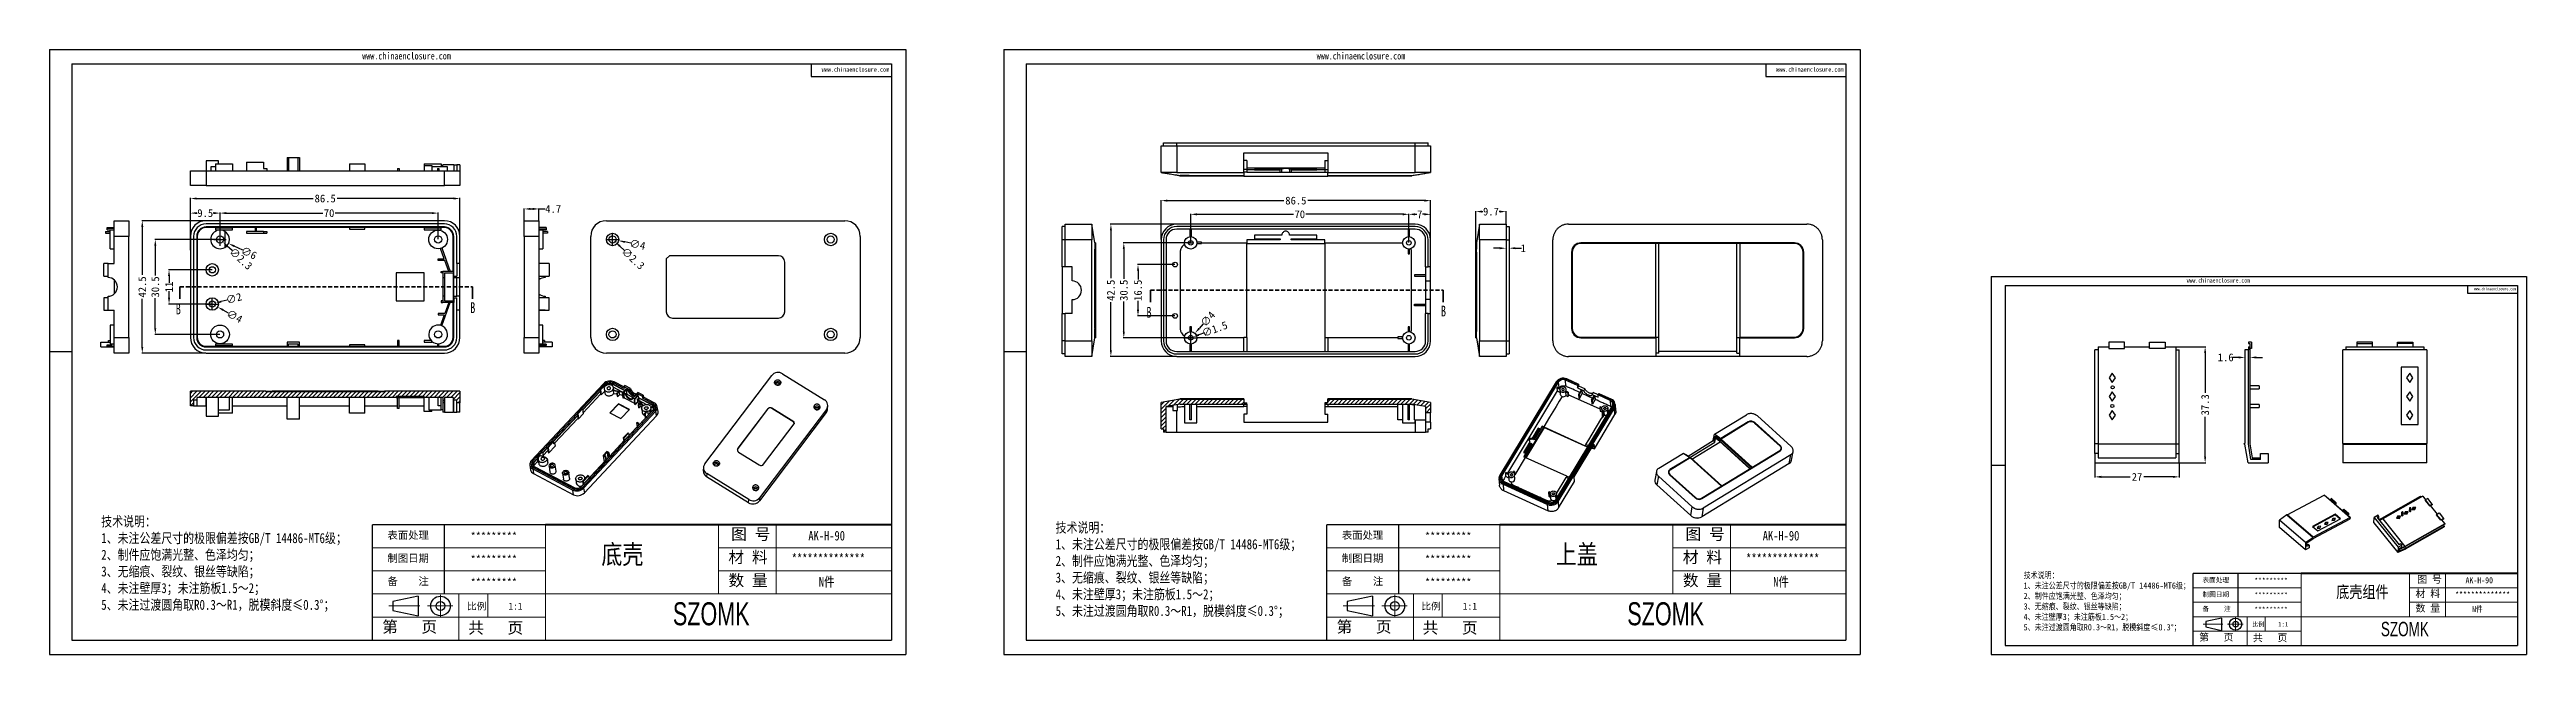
# Model space of a CAD drawing. Header units: millimetres. Extents: x -1995 to -1200, y 2406 to 2601.
import ezdxf

# ---------------------------------------------------------------- set-up
doc = ezdxf.new("R2010")
doc.units = ezdxf.units.MM
doc.linetypes.add('CENTER2', pattern=[28.575, 19.05, -3.175, 3.175, -3.175])
doc.linetypes.add('HIDDEN', pattern=[1.905, 1.27, -0.635])
doc.layers.add('文字', color=81, linetype='Continuous')
for name, color, linetype, lineweight in [('粗实线', 7, 'Continuous', 30), ('细实线', 3, 'Continuous', 18), ('细点划线', 2, 'CENTER2', 9)]:
    doc.layers.add(name, color=color, linetype=linetype, lineweight=lineweight)
doc.styles.add('SLDTEXTSTYLE5', font='TXT', dxfattribs={"width": 0.7})
doc.styles.add('宋体', font='', dxfattribs={"width": 0.8, "height": 3.5})
doc.styles.add('长仿宋', font='', dxfattribs={"width": 0.7, "height": 4})
doc.styles.get('宋体').set_extended_font_data('SimSun')
doc.styles.get('长仿宋').set_extended_font_data('SimSun')
doc.dimstyles.new('2.5', dxfattribs={"dimtxt": 2.5, "dimasz": 2, "dimexe": 0.18, "dimexo": 0.0625, "dimgap": 0.09, "dimtad": 0, "dimdsep": 46, "dimtxsty": 'Standard', "dimcen": 2, "dimclrd": 3, "dimclre": 3, "dimclrt": 256, "dimadec": 0, "dimazin": 2, "dimtfac": 1, "dimtofl": 0, "dimtmove": 0, "dimatfit": 3, "dimfxl": 0, "dimtolj": 1, "dimtzin": 0, "dimarcsym": 0})

msp = doc.modelspace()

# ---------------------------------------------------------------- texts
at = {"color": 7, "linetype": 'Continuous', "char_height": 3.5, "attachment_point": 1, "style": 'SLDTEXTSTYLE5'}
for insert in [(-1954.374, 2519.105), (-1859.886, 2519.513), (-1642.833, 2518.022), (-1548.345, 2518.43)]:
    msp.add_mtext('B', dxfattribs=dict(at, insert=insert))
at = {"attachment_point": 1}
for s, insert, char_height, width in [('{\\fSimHei|b0|i0|c134|p49;表面处理}', (-1886.406, 2445.896), 2.43453, 1383.66284), ('{\\fSimHei|b0|i0|c134|p49;*********}', (-1859.741, 2445.583), 2.43453, 1383.66284), ('{\\fSimHei|b0|i0|c134|p49;表面处理}', (-1580.093, 2445.896), 2.43453, 1383.66284), ('{\\fSimHei|b0|i0|c134|p49;*********}', (-1553.428, 2445.583), 2.43453, 1383.66284), ('{\\fSimHei|b0|i0|c134|p49;制图日期}', (-1886.406, 2438.494), 2.43453, 1383.66284), ('{\\fSimHei|b0|i0|c134|p49;*********}', (-1859.741, 2438.18), 2.43453, 1383.66284), ('{\\fSimHei|b0|i0|c134|p49;制图日期}', (-1580.093, 2438.494), 2.43453, 1383.66284), ('{\\fSimHei|b0|i0|c134|p49;*********}', (-1553.428, 2438.18), 2.43453, 1383.66284), ('{\\fSimHei|b0|i0|c134|p49;备    注}', (-1886.406, 2431.091), 2.43453, 1383.66284), ('{\\fSimHei|b0|i0|c134|p49;*********}', (-1859.741, 2430.778), 2.43453, 1383.66284), ('{\\fSimHei|b0|i0|c134|p49;备    注}', (-1580.093, 2431.091), 2.43453, 1383.66284), ('{\\fSimHei|b0|i0|c134|p49;*********}', (-1553.428, 2430.778), 2.43453, 1383.66284), ('{\\fSimHei|b0|i0|c134|p49;表面处理}', (-1303.879, 2431.069), 1.52158, 864.78927), ('{\\fSimHei|b0|i0|c134|p49;制图日期}', (-1303.879, 2426.442), 1.52158, 864.78927), ('{\\fSimHei|b0|i0|c134|p49;*********}', (-1287.213, 2430.873), 1.52158, 864.78927), ('{\\fSimHei|b0|i0|c134|p49;*********}', (-1287.213, 2426.247), 1.52158, 864.78927), ('{\\fSimHei|b0|i0|c134|p49;备    注}', (-1303.879, 2421.815), 1.52158, 864.78927), ('{\\fSimHei|b0|i0|c134|p49;*********}', (-1287.213, 2421.62), 1.52158, 864.78927)]:
    msp.add_mtext(s, dxfattribs=dict(at, insert=insert, char_height=char_height, width=width))
at = {"layer": '文字', "color": 0, "attachment_point": 1, "style": '宋体'}
for s, insert, char_height, width in [('www.chinaenclosure.com', (-1894.503, 2599.747), 2.26196, 39.7404), ('www.chinaenclosure.com', (-1588.19, 2599.747), 2.26196, 39.7404), ('www.chinaenclosure.com', (-1747.064, 2595.035), 1.50797, 26.4936), ('www.chinaenclosure.com', (-1440.751, 2595.035), 1.50797, 26.4936), ('www.chinaenclosure.com', (-1308.939, 2527.225), 1.41372, 24.83775), ('www.chinaenclosure.com', (-1216.79, 2524.281), 0.94248, 16.5585), ('{\\H1.111x;技术说明：\\P1、未注公差尺寸的极限偏差按GB/T 14486-MT6级；\\P2、制件应饱满光整、色泽均匀；\\P3、无缩痕、裂纹、银丝等缺陷；\\P4、未注壁厚3；未注筋板1.5～2；\\P5、未注过渡圆角取R0.3～R1，脱模斜度≤0.3%%D；}', (-1978.279, 2450.71), 2.89171, 105.32562), ('{\\H1.111x;技术说明：\\P1、未注公差尺寸的极限偏差按GB/T 14486-MT6级；\\P2、制件应饱满光整、色泽均匀；\\P3、无缩痕、裂纹、银丝等缺陷；\\P4、未注壁厚3；未注筋板1.5～2；\\P5、未注过渡圆角取R0.3～R1，脱模斜度≤0.3%%D；}', (-1671.967, 2448.746), 2.89171, 105.32562), ('底壳', (-1817.743, 2441.606), 6.169, 78.86808), ('{\\H1.111x;AK-H-90}', (-1751.328, 2446.063), 2.77604, 32.09411), ('上盖', (-1511.43, 2441.606), 6.169, 78.86808), ('{\\H1.111x;AK-H-90}', (-1445.015, 2446.063), 2.77604, 32.09411), ('{\\H1.111x;**************}', (-1756.667, 2438.661), 2.77604, 32.09411), ('{\\H1.111x;**************}', (-1450.355, 2438.661), 2.77604, 32.09411), ('{\\H1.111x;技术说明：\\P1、未注公差尺寸的极限偏差按GB/T 14486-MT6级；\\P2、制件应饱满光整、色泽均匀；\\P3、无缩痕、裂纹、银丝等缺陷；\\P4、未注壁厚3；未注筋板1.5～2；\\P5、未注过渡圆角取R0.3～R1，脱模斜度≤0.3%%D；}', (-1361.3, 2432.85), 1.80732, 65.82851), ('{\\H1.111x;N件}', (-1747.97, 2431.258), 2.77604, 32.09411), ('{\\H1.111x;N件}', (-1441.657, 2431.258), 2.77604, 32.09411), ('底壳组件', (-1260.964, 2428.388), 3.8556, 49.29255), ('{\\H1.111x;**************}', (-1222.792, 2426.547), 1.73502, 20.05882), ('{\\H1.111x;AK-H-90}', (-1219.455, 2431.173), 1.73502, 20.05882), ('{\\H1.111x;N件}', (-1217.356, 2421.92), 1.73502, 20.05882)]:
    msp.add_mtext(s, dxfattribs=dict(at, insert=insert, char_height=char_height, width=width))
at = {"layer": '粗实线', "attachment_point": 1, "style": '长仿宋'}
for insert, char_height, width in [((-1794.817, 2423.138), 7.40277, 83.01469), ((-1488.505, 2423.138), 7.40277, 83.01469), ((-1246.636, 2416.845), 4.62673, 51.88418)]:
    msp.add_mtext('{\\fSTXinwei|b0|i0|c134|p2;SZOMK}', dxfattribs=dict(at, insert=insert, char_height=char_height, width=width))
at = {"layer": '细实线', "color": 7, "attachment_point": 1}
for s, insert, char_height, width in [('{\\fSimSun|b0|i0|c134|p54;图 号}', (-1776.122, 2446.873), 3.70138, 18.50691), ('{\\fSimSun|b0|i0|c134|p54;图 号}', (-1469.809, 2446.873), 3.70138, 18.50691), ('{\\fSimSun|b0|i0|c134|p54;材 料   }', (-1776.999, 2439.471), 3.70138, 18.50691), ('{\\fSimSun|b0|i0|c134|p54;材 料   }', (-1470.687, 2439.471), 3.70138, 18.50691), ('{\\fSimSun|b0|i0|c134|p54;数 量}', (-1776.982, 2432.031), 3.70138, 16.72331), ('{\\fSimSun|b0|i0|c134|p54;数 量}', (-1470.669, 2432.031), 3.70138, 16.72331), ('{\\fSimSun|b0|i0|c134|p54;材 料   }', (-1235.5, 2427.053), 2.31336, 11.56682), ('{\\fSimSun|b0|i0|c134|p54;图 号}', (-1234.951, 2431.68), 2.31336, 11.56682), ('{\\fSimSun|b0|i0|c134|p54;第   页}', (-1888.119, 2417.114), 3.70138, 27.76037), ('{\\fSimSun|b0|i0|c134|p54;比例}', (-1860.882, 2422.985), 2.22083, 9.74875), ('{\\fSimSun|b0|i0|c134|p54; 共   页}', (-1863.02, 2416.799), 3.70138, 27.76037), ('{\\fSimSun|b0|i0|c134|p54;1:1}', (-1847.58, 2422.985), 2.22083, 9.74875), ('{\\fSimSun|b0|i0|c134|p54;第   页}', (-1581.806, 2417.114), 3.70138, 27.76037), ('{\\fSimSun|b0|i0|c134|p54;比例}', (-1554.57, 2422.985), 2.22083, 9.74875), ('{\\fSimSun|b0|i0|c134|p54; 共   页}', (-1556.708, 2416.799), 3.70138, 27.76037), ('{\\fSimSun|b0|i0|c134|p54;1:1}', (-1541.268, 2422.985), 2.22083, 9.74875), ('{\\fSimSun|b0|i0|c134|p54;比例}', (-1287.927, 2416.75), 1.38802, 6.09297), ('{\\fSimSun|b0|i0|c134|p54;1:1}', (-1279.613, 2416.75), 1.38802, 6.09297), ('{\\fSimSun|b0|i0|c134|p54;数 量}', (-1235.489, 2422.403), 2.31336, 10.45207), ('{\\fSimSun|b0|i0|c134|p54;第   页}', (-1304.95, 2413.08), 2.31336, 17.35023), ('{\\fSimSun|b0|i0|c134|p54; 共   页}', (-1289.263, 2412.883), 2.31336, 17.35023)]:
    msp.add_mtext(s, dxfattribs=dict(at, insert=insert, char_height=char_height, width=width))

# ---------------------------------------------------------------- blocks, each defined once
blk = doc.blocks.new('*D165')
at = {"color": 3, "lineweight": -2, "transparency": 16777216}
for p, q in [((-1338.39, 2467.83), (-1338.39, 2463.23)), ((-1311.39, 2467.83), (-1311.39, 2463.23)), ((-1336.39, 2463.41), (-1327.07, 2463.41)), ((-1313.39, 2463.41), (-1322.72, 2463.41))]:
    blk.add_line(p, q, dxfattribs=at)
at = {"color": 3, "transparency": 16777216}
for points in [[(-1336.39, 2463.75), (-1336.39, 2463.08), (-1338.39, 2463.41)], [(-1313.39, 2463.75), (-1313.39, 2463.08), (-1311.39, 2463.41)]]:
    blk.add_solid(points, dxfattribs=at)
at = {"layer": 'Defpoints', "color": 0, "transparency": 16777216}
for p in [(-1338.39, 2467.9), (-1311.39, 2467.9), (-1311.39, 2463.41)]:
    blk.add_point(p, dxfattribs=at)
at = {"transparency": 16777216, "insert": (-1324.89, 2463.41), "char_height": 2.5, "attachment_point": 5}
blk.add_mtext('\\A1;27', dxfattribs=at)
blk = doc.blocks.new('*D166')
at = {"color": 3, "lineweight": -2, "transparency": 16777216}
for p, q in [((-1312.33, 2505.2), (-1302.85, 2505.2)), ((-1303.03, 2503.2), (-1303.03, 2490.39)), ((-1303.03, 2469.9), (-1303.03, 2482.71)), ((-1311.33, 2467.9), (-1302.85, 2467.9))]:
    blk.add_line(p, q, dxfattribs=at)
at = {"color": 3, "transparency": 16777216}
for points in [[(-1303.36, 2503.2), (-1302.7, 2503.2), (-1303.03, 2505.2)], [(-1303.36, 2469.9), (-1302.7, 2469.9), (-1303.03, 2467.9)]]:
    blk.add_solid(points, dxfattribs=at)
at = {"layer": 'Defpoints', "color": 0, "transparency": 16777216}
for p in [(-1312.39, 2505.2), (-1303.03, 2505.2), (-1311.39, 2467.9)]:
    blk.add_point(p, dxfattribs=at)
at = {"transparency": 16777216, "insert": (-1303.03, 2486.55), "char_height": 2.5, "attachment_point": 5, "rotation": 90}
blk.add_mtext('\\A1;37.3', dxfattribs=at)
blk = doc.blocks.new('*D167')
at = {"color": 3, "lineweight": -2, "transparency": 16777216}
for p, q in [((-1292.25, 2501.77), (-1294.25, 2501.77)), ((-1290.25, 2502.41), (-1290.25, 2501.59)), ((-1288.65, 2502.41), (-1288.65, 2501.59)), ((-1286.65, 2501.77), (-1284.65, 2501.77))]:
    blk.add_line(p, q, dxfattribs=at)
at = {"color": 3, "transparency": 16777216}
for points in [[(-1292.25, 2502.1), (-1292.25, 2501.44), (-1290.25, 2501.77)], [(-1286.65, 2502.1), (-1286.65, 2501.44), (-1288.65, 2501.77)]]:
    blk.add_solid(points, dxfattribs=at)
at = {"layer": 'Defpoints', "color": 0, "transparency": 16777216}
for p in [(-1290.25, 2502.47), (-1290.25, 2501.77), (-1288.65, 2502.47)]:
    blk.add_point(p, dxfattribs=at)
at = {"transparency": 16777216, "insert": (-1296.43, 2501.77), "char_height": 2.5, "attachment_point": 5}
blk.add_mtext('\\A1;1.6', dxfattribs=at)
blk = doc.blocks.new('*D168')
at = {"color": 3, "lineweight": -2, "transparency": 16777216}
for p, q in [((-1633.67, 2531.59), (-1645.71, 2531.59)), ((-1645.53, 2529.59), (-1645.53, 2526.76)), ((-1633.67, 2515.09), (-1645.71, 2515.09)), ((-1645.53, 2517.09), (-1645.53, 2519.91))]:
    blk.add_line(p, q, dxfattribs=at)
at = {"color": 3, "transparency": 16777216}
for points in [[(-1645.86, 2529.59), (-1645.19, 2529.59), (-1645.53, 2531.59)], [(-1645.86, 2517.09), (-1645.19, 2517.09), (-1645.53, 2515.09)]]:
    blk.add_solid(points, dxfattribs=at)
at = {"layer": 'Defpoints', "color": 0, "transparency": 16777216}
for p in [(-1645.53, 2531.59), (-1633.61, 2531.59), (-1633.61, 2515.09)]:
    blk.add_point(p, dxfattribs=at)
at = {"transparency": 16777216, "insert": (-1645.53, 2523.34), "char_height": 2.5, "attachment_point": 5, "rotation": 90}
blk.add_mtext('\\A1;16.5', dxfattribs=at)
blk = doc.blocks.new('*D169')
at = {"color": 3, "lineweight": -2, "transparency": 16777216}
for p, q in [((-1628.67, 2538.59), (-1650.26, 2538.59)), ((-1650.08, 2536.59), (-1650.08, 2526.97)), ((-1650.08, 2510.09), (-1650.08, 2519.7)), ((-1628.67, 2508.09), (-1650.26, 2508.09))]:
    blk.add_line(p, q, dxfattribs=at)
at = {"color": 3, "transparency": 16777216}
for points in [[(-1650.42, 2536.59), (-1649.75, 2536.59), (-1650.08, 2538.59)], [(-1650.42, 2510.09), (-1649.75, 2510.09), (-1650.08, 2508.09)]]:
    blk.add_solid(points, dxfattribs=at)
at = {"layer": 'Defpoints', "color": 0, "transparency": 16777216}
for p in [(-1628.61, 2538.59), (-1650.08, 2508.09), (-1628.61, 2508.09)]:
    blk.add_point(p, dxfattribs=at)
at = {"transparency": 16777216, "insert": (-1650.08, 2523.34), "char_height": 2.5, "attachment_point": 5, "rotation": 90}
blk.add_mtext('\\A1;30.5', dxfattribs=at)
blk = doc.blocks.new('*D170')
at = {"color": 3, "lineweight": -2, "transparency": 16777216}
for p, q in [((-1633.17, 2544.59), (-1654.41, 2544.59)), ((-1654.23, 2542.59), (-1654.23, 2527.18)), ((-1654.23, 2504.09), (-1654.23, 2519.5)), ((-1633.17, 2502.09), (-1654.41, 2502.09))]:
    blk.add_line(p, q, dxfattribs=at)
at = {"color": 3, "transparency": 16777216}
for points in [[(-1654.56, 2542.59), (-1653.9, 2542.59), (-1654.23, 2544.59)], [(-1654.56, 2504.09), (-1653.9, 2504.09), (-1654.23, 2502.09)]]:
    blk.add_solid(points, dxfattribs=at)
at = {"layer": 'Defpoints', "color": 0, "transparency": 16777216}
for p in [(-1633.11, 2544.59), (-1654.23, 2502.09), (-1633.11, 2502.09)]:
    blk.add_point(p, dxfattribs=at)
at = {"transparency": 16777216, "insert": (-1654.23, 2523.34), "char_height": 2.5, "attachment_point": 5, "rotation": 90}
blk.add_mtext('\\A1;42.5', dxfattribs=at)
blk = doc.blocks.new('*D171')
at = {"color": 3, "lineweight": -2, "transparency": 16777216}
for p, q in [((-1628.61, 2538.65), (-1628.61, 2547.92)), ((-1626.61, 2547.74), (-1595.57, 2547.74)), ((-1560.61, 2547.74), (-1591.64, 2547.74)), ((-1558.61, 2538.65), (-1558.61, 2547.92))]:
    blk.add_line(p, q, dxfattribs=at)
at = {"color": 3, "transparency": 16777216}
for points in [[(-1626.61, 2548.07), (-1626.61, 2547.4), (-1628.61, 2547.74)], [(-1560.61, 2548.07), (-1560.61, 2547.4), (-1558.61, 2547.74)]]:
    blk.add_solid(points, dxfattribs=at)
at = {"layer": 'Defpoints', "color": 0, "transparency": 16777216}
for p in [(-1558.61, 2547.74), (-1628.61, 2538.59), (-1558.61, 2538.59)]:
    blk.add_point(p, dxfattribs=at)
at = {"transparency": 16777216, "insert": (-1593.61, 2547.74), "char_height": 2.5, "attachment_point": 5}
blk.add_mtext('\\A1;70', dxfattribs=at)
blk = doc.blocks.new('*D172')
at = {"color": 3, "lineweight": -2, "transparency": 16777216}
for p, q in [((-1558.61, 2538.65), (-1558.61, 2547.92)), ((-1556.61, 2547.74), (-1556.03, 2547.74)), ((-1553.61, 2547.74), (-1554.19, 2547.74)), ((-1551.61, 2539.65), (-1551.61, 2547.92))]:
    blk.add_line(p, q, dxfattribs=at)
at = {"color": 3, "transparency": 16777216}
for points in [[(-1556.61, 2548.07), (-1556.61, 2547.4), (-1558.61, 2547.74)], [(-1553.61, 2548.07), (-1553.61, 2547.4), (-1551.61, 2547.74)]]:
    blk.add_solid(points, dxfattribs=at)
at = {"layer": 'Defpoints', "color": 0, "transparency": 16777216}
for p in [(-1551.61, 2547.74), (-1558.61, 2538.59), (-1551.61, 2539.59)]:
    blk.add_point(p, dxfattribs=at)
at = {"transparency": 16777216, "insert": (-1555.11, 2547.74), "char_height": 2.5, "attachment_point": 5}
blk.add_mtext('\\A1;7', dxfattribs=at)
blk = doc.blocks.new('*D173')
at = {"color": 3, "lineweight": -2, "transparency": 16777216}
for p, q in [((-1638.11, 2539.65), (-1638.11, 2552.32)), ((-1636.11, 2552.14), (-1598.7, 2552.14)), ((-1553.61, 2552.14), (-1591.02, 2552.14)), ((-1551.61, 2539.65), (-1551.61, 2552.32))]:
    blk.add_line(p, q, dxfattribs=at)
at = {"color": 3, "transparency": 16777216}
for points in [[(-1636.11, 2552.47), (-1636.11, 2551.81), (-1638.11, 2552.14)], [(-1553.61, 2552.47), (-1553.61, 2551.81), (-1551.61, 2552.14)]]:
    blk.add_solid(points, dxfattribs=at)
at = {"layer": 'Defpoints', "color": 0, "transparency": 16777216}
for p in [(-1551.61, 2552.14), (-1638.11, 2539.59), (-1551.61, 2539.59)]:
    blk.add_point(p, dxfattribs=at)
at = {"transparency": 16777216, "insert": (-1594.86, 2552.14), "char_height": 2.5, "attachment_point": 5}
blk.add_mtext('\\A1;86.5', dxfattribs=at)
blk = doc.blocks.new('*D174')
at = {"color": 3, "lineweight": -2, "transparency": 16777216}
for p, q in [((-1537.1, 2538.65), (-1537.1, 2548.79)), ((-1535.1, 2548.61), (-1534.84, 2548.61)), ((-1529.4, 2548.61), (-1529.66, 2548.61)), ((-1527.4, 2544.65), (-1527.4, 2548.79))]:
    blk.add_line(p, q, dxfattribs=at)
at = {"color": 3, "transparency": 16777216}
for points in [[(-1535.1, 2548.95), (-1535.1, 2548.28), (-1537.1, 2548.61)], [(-1529.4, 2548.95), (-1529.4, 2548.28), (-1527.4, 2548.61)]]:
    blk.add_solid(points, dxfattribs=at)
at = {"layer": 'Defpoints', "color": 0, "transparency": 16777216}
for p in [(-1527.4, 2548.61), (-1527.4, 2544.59), (-1537.1, 2538.59)]:
    blk.add_point(p, dxfattribs=at)
at = {"transparency": 16777216, "insert": (-1532.25, 2548.61), "char_height": 2.5, "attachment_point": 5}
blk.add_mtext('\\A1;9.7', dxfattribs=at)
blk = doc.blocks.new('*D175')
at = {"color": 3, "lineweight": -2, "transparency": 16777216}
for p, q in [((-1529.4, 2536.85), (-1531.4, 2536.85)), ((-1527.4, 2536.94), (-1527.4, 2536.67)), ((-1526.4, 2536.94), (-1526.4, 2536.67)), ((-1524.4, 2536.85), (-1522.4, 2536.85))]:
    blk.add_line(p, q, dxfattribs=at)
at = {"color": 3, "transparency": 16777216}
for points in [[(-1529.4, 2537.19), (-1529.4, 2536.52), (-1527.4, 2536.85)], [(-1524.4, 2537.19), (-1524.4, 2536.52), (-1526.4, 2536.85)]]:
    blk.add_solid(points, dxfattribs=at)
at = {"layer": 'Defpoints', "color": 0, "transparency": 16777216}
for p in [(-1527.4, 2537.01), (-1526.4, 2537.01), (-1526.4, 2536.85)]:
    blk.add_point(p, dxfattribs=at)
at = {"transparency": 16777216, "insert": (-1521.89, 2536.85), "char_height": 2.5, "attachment_point": 5}
blk.add_mtext('\\A1;1', dxfattribs=at)
blk = doc.blocks.new('*D177')
at = {"color": 3, "lineweight": -2, "transparency": 16777216}
for p, q in [((-1624.57, 2512.52), (-1625.92, 2511.04)), ((-1630.61, 2508.09), (-1626.61, 2508.09)), ((-1628.61, 2506.09), (-1628.61, 2510.09))]:
    blk.add_line(p, q, dxfattribs=at)
at = {"color": 3, "transparency": 16777216}
blk.add_solid([(-1626.16, 2511.27), (-1625.67, 2510.82), (-1627.26, 2509.56)], dxfattribs=at)
at = {"layer": 'Defpoints', "color": 0, "transparency": 16777216}
for p in [(-1629.96, 2506.61), (-1627.26, 2509.56)]:
    blk.add_point(p, dxfattribs=at)
at = {"transparency": 16777216, "insert": (-1623.11, 2514.13), "char_height": 2.5, "attachment_point": 5, "rotation": 47.68177}
blk.add_mtext('\\A1;∅4', dxfattribs=at)
blk = doc.blocks.new('*D178')
at = {"color": 3, "lineweight": -2, "transparency": 16777216}
for p, q in [((-1630.61, 2508.09), (-1626.61, 2508.09)), ((-1628.61, 2506.09), (-1628.61, 2510.09)), ((-1624.15, 2509.71), (-1626.03, 2509.03))]:
    blk.add_line(p, q, dxfattribs=at)
at = {"color": 3, "transparency": 16777216}
blk.add_solid([(-1626.14, 2509.34), (-1625.91, 2508.71), (-1627.91, 2508.34)], dxfattribs=at)
at = {"layer": 'Defpoints', "color": 0, "transparency": 16777216}
for p in [(-1629.31, 2507.83), (-1627.91, 2508.34)]:
    blk.add_point(p, dxfattribs=at)
at = {"transparency": 16777216, "insert": (-1620.93, 2510.88), "char_height": 2.5, "attachment_point": 5, "rotation": 20.00941}
blk.add_mtext('\\A1;∅1.5', dxfattribs=at)
blk = doc.blocks.new('*D179')
at = {"color": 3, "lineweight": -2, "transparency": 16777216}
for p, q in [((-1942.71, 2529.92), (-1956.7, 2529.92)), ((-1956.52, 2527.92), (-1956.52, 2525.76)), ((-1956.52, 2520.92), (-1956.52, 2523.08)), ((-1942.71, 2518.92), (-1956.7, 2518.92))]:
    blk.add_line(p, q, dxfattribs=at)
at = {"color": 3, "transparency": 16777216}
for points in [[(-1956.85, 2527.92), (-1956.19, 2527.92), (-1956.52, 2529.92)], [(-1956.85, 2520.92), (-1956.19, 2520.92), (-1956.52, 2518.92)]]:
    blk.add_solid(points, dxfattribs=at)
at = {"layer": 'Defpoints', "color": 0, "transparency": 16777216}
for p in [(-1942.65, 2529.92), (-1956.52, 2518.92), (-1942.65, 2518.92)]:
    blk.add_point(p, dxfattribs=at)
at = {"transparency": 16777216, "insert": (-1956.52, 2524.42), "char_height": 2.5, "attachment_point": 5, "rotation": 90}
blk.add_mtext('\\A1;11', dxfattribs=at)
blk = doc.blocks.new('*D180')
at = {"color": 3, "lineweight": -2, "transparency": 16777216}
for p, q in [((-1940.21, 2539.67), (-1961.11, 2539.67)), ((-1960.93, 2537.67), (-1960.93, 2528.05)), ((-1960.93, 2511.17), (-1960.93, 2520.79)), ((-1940.21, 2509.17), (-1961.11, 2509.17))]:
    blk.add_line(p, q, dxfattribs=at)
at = {"color": 3, "transparency": 16777216}
for points in [[(-1961.26, 2537.67), (-1960.6, 2537.67), (-1960.93, 2539.67)], [(-1961.26, 2511.17), (-1960.6, 2511.17), (-1960.93, 2509.17)]]:
    blk.add_solid(points, dxfattribs=at)
at = {"layer": 'Defpoints', "color": 0, "transparency": 16777216}
for p in [(-1940.15, 2539.67), (-1960.93, 2509.17), (-1940.15, 2509.17)]:
    blk.add_point(p, dxfattribs=at)
at = {"transparency": 16777216, "insert": (-1960.93, 2524.42), "char_height": 2.5, "attachment_point": 5, "rotation": 90}
blk.add_mtext('\\A1;30.5', dxfattribs=at)
blk = doc.blocks.new('*D181')
at = {"color": 3, "lineweight": -2, "transparency": 16777216}
for p, q in [((-1944.71, 2545.67), (-1965.29, 2545.67)), ((-1965.11, 2543.67), (-1965.11, 2528.26)), ((-1965.11, 2505.17), (-1965.11, 2520.58)), ((-1944.71, 2503.17), (-1965.29, 2503.17))]:
    blk.add_line(p, q, dxfattribs=at)
at = {"color": 3, "transparency": 16777216}
for points in [[(-1965.44, 2543.67), (-1964.77, 2543.67), (-1965.11, 2545.67)], [(-1965.44, 2505.17), (-1964.77, 2505.17), (-1965.11, 2503.17)]]:
    blk.add_solid(points, dxfattribs=at)
at = {"layer": 'Defpoints', "color": 0, "transparency": 16777216}
for p in [(-1944.65, 2545.67), (-1965.11, 2503.17), (-1944.65, 2503.17)]:
    blk.add_point(p, dxfattribs=at)
at = {"transparency": 16777216, "insert": (-1965.11, 2524.42), "char_height": 2.5, "attachment_point": 5, "rotation": 90}
blk.add_mtext('\\A1;42.5', dxfattribs=at)
blk = doc.blocks.new('*D182')
at = {"color": 3, "lineweight": -2, "transparency": 16777216}
for p, q in [((-1949.65, 2540.73), (-1949.65, 2548.31)), ((-1947.65, 2548.13), (-1947.49, 2548.13)), ((-1942.15, 2548.13), (-1942.31, 2548.13)), ((-1940.15, 2539.73), (-1940.15, 2548.31))]:
    blk.add_line(p, q, dxfattribs=at)
at = {"color": 3, "transparency": 16777216}
for points in [[(-1947.65, 2548.46), (-1947.65, 2547.8), (-1949.65, 2548.13)], [(-1942.15, 2548.46), (-1942.15, 2547.8), (-1940.15, 2548.13)]]:
    blk.add_solid(points, dxfattribs=at)
at = {"layer": 'Defpoints', "color": 0, "transparency": 16777216}
for p in [(-1940.15, 2548.13), (-1949.65, 2540.67), (-1940.15, 2539.67)]:
    blk.add_point(p, dxfattribs=at)
at = {"transparency": 16777216, "insert": (-1944.9, 2548.13), "char_height": 2.5, "attachment_point": 5}
blk.add_mtext('\\A1;9.5', dxfattribs=at)
blk = doc.blocks.new('*D183')
at = {"color": 3, "lineweight": -2, "transparency": 16777216}
for p, q in [((-1940.15, 2539.73), (-1940.15, 2548.31)), ((-1938.15, 2548.13), (-1907.12, 2548.13)), ((-1872.15, 2548.13), (-1903.19, 2548.13)), ((-1870.15, 2539.73), (-1870.15, 2548.31))]:
    blk.add_line(p, q, dxfattribs=at)
at = {"color": 3, "transparency": 16777216}
for points in [[(-1938.15, 2548.46), (-1938.15, 2547.8), (-1940.15, 2548.13)], [(-1872.15, 2548.46), (-1872.15, 2547.8), (-1870.15, 2548.13)]]:
    blk.add_solid(points, dxfattribs=at)
at = {"layer": 'Defpoints', "color": 0, "transparency": 16777216}
for p in [(-1870.15, 2548.13), (-1940.15, 2539.67), (-1870.15, 2539.67)]:
    blk.add_point(p, dxfattribs=at)
at = {"transparency": 16777216, "insert": (-1905.15, 2548.13), "char_height": 2.5, "attachment_point": 5}
blk.add_mtext('\\A1;70', dxfattribs=at)
blk = doc.blocks.new('*D184')
at = {"color": 3, "lineweight": -2, "transparency": 16777216}
for p, q in [((-1949.65, 2536.23), (-1949.65, 2552.99)), ((-1947.65, 2552.81), (-1910.24, 2552.81)), ((-1865.15, 2552.81), (-1902.56, 2552.81)), ((-1863.15, 2540.73), (-1863.15, 2552.99))]:
    blk.add_line(p, q, dxfattribs=at)
at = {"color": 3, "transparency": 16777216}
for points in [[(-1947.65, 2553.15), (-1947.65, 2552.48), (-1949.65, 2552.81)], [(-1865.15, 2553.15), (-1865.15, 2552.48), (-1863.15, 2552.81)]]:
    blk.add_solid(points, dxfattribs=at)
at = {"layer": 'Defpoints', "color": 0, "transparency": 16777216}
for p in [(-1863.15, 2552.81), (-1949.65, 2536.17), (-1863.15, 2540.67)]:
    blk.add_point(p, dxfattribs=at)
at = {"transparency": 16777216, "insert": (-1906.4, 2552.81), "char_height": 2.5, "attachment_point": 5}
blk.add_mtext('\\A1;86.5', dxfattribs=at)
blk = doc.blocks.new('*D185')
at = {"color": 3, "lineweight": -2, "transparency": 16777216}
for p, q in [((-1942.15, 2539.67), (-1938.15, 2539.67)), ((-1940.15, 2537.67), (-1940.15, 2541.67)), ((-1932.86, 2536.24), (-1935.63, 2537.54))]:
    blk.add_line(p, q, dxfattribs=at)
blk.add_arc((-1940.15, 2539.67), 3, 301.19366, 338.26679, dxfattribs=at)
at = {"color": 3, "transparency": 16777216}
blk.add_solid([(-1935.48, 2537.84), (-1935.77, 2537.24), (-1937.44, 2538.39)], dxfattribs=at)
at = {"layer": 'Defpoints', "color": 0, "transparency": 16777216}
for p in [(-1942.87, 2540.94), (-1937.44, 2538.39)]:
    blk.add_point(p, dxfattribs=at)
at = {"transparency": 16777216, "insert": (-1930.9, 2535.32), "char_height": 2.5, "attachment_point": 5, "rotation": 334.82904}
blk.add_mtext('\\A1;∅6', dxfattribs=at)
blk = doc.blocks.new('*D186')
at = {"color": 3, "lineweight": -2, "transparency": 16777216}
for p, q in [((-1942.15, 2539.67), (-1938.15, 2539.67)), ((-1940.15, 2537.67), (-1940.15, 2541.67)), ((-1936.28, 2536.09), (-1937.84, 2537.53))]:
    blk.add_line(p, q, dxfattribs=at)
at = {"color": 3, "transparency": 16777216}
blk.add_solid([(-1937.61, 2537.77), (-1938.07, 2537.28), (-1939.31, 2538.89)], dxfattribs=at)
at = {"layer": 'Defpoints', "color": 0, "transparency": 16777216}
for p in [(-1940.99, 2540.45), (-1939.31, 2538.89)]:
    blk.add_point(p, dxfattribs=at)
at = {"transparency": 16777216, "insert": (-1933.46, 2533.48), "char_height": 2.5, "attachment_point": 5, "rotation": 317.20605}
blk.add_mtext('\\A1;∅2.3', dxfattribs=at)
blk = doc.blocks.new('*D187')
at = {"color": 3, "lineweight": -2, "transparency": 16777216}
for p, q in [((-1942.65, 2516.92), (-1942.65, 2520.92)), ((-1944.65, 2518.92), (-1940.65, 2518.92)), ((-1937.39, 2516.04), (-1939.14, 2517))]:
    blk.add_line(p, q, dxfattribs=at)
at = {"color": 3, "transparency": 16777216}
blk.add_solid([(-1938.98, 2517.29), (-1939.3, 2516.71), (-1940.9, 2517.96)], dxfattribs=at)
at = {"layer": 'Defpoints', "color": 0, "transparency": 16777216}
for p in [(-1944.41, 2519.88), (-1940.9, 2517.96)]:
    blk.add_point(p, dxfattribs=at)
at = {"transparency": 16777216, "insert": (-1935.48, 2515), "char_height": 2.5, "attachment_point": 5, "rotation": 331.3481}
blk.add_mtext('\\A1;∅4', dxfattribs=at)
blk = doc.blocks.new('*D188')
at = {"color": 3, "lineweight": -2, "transparency": 16777216}
for p, q in [((-1942.65, 2516.92), (-1942.65, 2520.92)), ((-1937.82, 2520.2), (-1939.75, 2519.69)), ((-1944.65, 2518.92), (-1940.65, 2518.92))]:
    blk.add_line(p, q, dxfattribs=at)
at = {"color": 3, "transparency": 16777216}
blk.add_solid([(-1939.84, 2520.01), (-1939.67, 2519.37), (-1941.68, 2519.18)], dxfattribs=at)
at = {"layer": 'Defpoints', "color": 0, "transparency": 16777216}
for p in [(-1943.62, 2518.66), (-1941.68, 2519.18)]:
    blk.add_point(p, dxfattribs=at)
at = {"transparency": 16777216, "insert": (-1935.72, 2520.76), "char_height": 2.5, "attachment_point": 5, "rotation": 14.86236}
blk.add_mtext('\\A1;∅2', dxfattribs=at)
blk = doc.blocks.new('*D189')
at = {"color": 3, "lineweight": -2, "transparency": 16777216}
for p, q in [((-1816.17, 2539.67), (-1812.17, 2539.67)), ((-1814.17, 2537.67), (-1814.17, 2541.67)), ((-1808.29, 2538.47), (-1810.25, 2538.87))]:
    blk.add_line(p, q, dxfattribs=at)
at = {"color": 3, "transparency": 16777216}
blk.add_solid([(-1810.18, 2539.2), (-1810.31, 2538.55), (-1812.21, 2539.27)], dxfattribs=at)
at = {"layer": 'Defpoints', "color": 0, "transparency": 16777216}
for p in [(-1816.13, 2540.07), (-1812.21, 2539.27)]:
    blk.add_point(p, dxfattribs=at)
at = {"transparency": 16777216, "insert": (-1806.16, 2538.04), "char_height": 2.5, "attachment_point": 5, "rotation": 348.51342}
blk.add_mtext('\\A1;∅4', dxfattribs=at)
blk = doc.blocks.new('*D190')
at = {"color": 3, "lineweight": -2, "transparency": 16777216}
for p, q in [((-1816.17, 2539.67), (-1812.17, 2539.67)), ((-1814.17, 2537.67), (-1814.17, 2541.67)), ((-1810.39, 2536.16), (-1811.86, 2537.53))]:
    blk.add_line(p, q, dxfattribs=at)
at = {"color": 3, "transparency": 16777216}
blk.add_solid([(-1811.63, 2537.77), (-1812.08, 2537.28), (-1813.32, 2538.89)], dxfattribs=at)
at = {"layer": 'Defpoints', "color": 0, "transparency": 16777216}
for p in [(-1815.01, 2540.45), (-1813.32, 2538.89)]:
    blk.add_point(p, dxfattribs=at)
at = {"transparency": 16777216, "insert": (-1807.58, 2533.55), "char_height": 2.5, "attachment_point": 5, "rotation": 317.11149}
blk.add_mtext('\\A1;∅2.3', dxfattribs=at)
blk = doc.blocks.new('*D191')
at = {"color": 3, "lineweight": -2, "transparency": 16777216}
for p, q in [((-1842.52, 2545.73), (-1842.52, 2549.65)), ((-1840.52, 2549.47), (-1839.82, 2549.47)), ((-1837.82, 2545.73), (-1837.82, 2549.65)), ((-1837.82, 2549.47), (-1835.82, 2549.47))]:
    blk.add_line(p, q, dxfattribs=at)
at = {"color": 3, "transparency": 16777216}
for points in [[(-1840.52, 2549.8), (-1840.52, 2549.13), (-1842.52, 2549.47)], [(-1839.82, 2549.8), (-1839.82, 2549.13), (-1837.82, 2549.47)]]:
    blk.add_solid(points, dxfattribs=at)
at = {"layer": 'Defpoints', "color": 0, "transparency": 16777216}
for p in [(-1842.52, 2545.67), (-1837.82, 2549.47), (-1837.82, 2545.67)]:
    blk.add_point(p, dxfattribs=at)
at = {"transparency": 16777216, "insert": (-1833.23, 2549.47), "char_height": 2.5, "attachment_point": 5}
blk.add_mtext('\\A1;4.7', dxfattribs=at)

# ---------------------------------------------------------------- dimensions: what is measured, and where the dimension line sits
for base, p1, p2, picture, middle in [((-1863.151, 2552.812), (-1949.651, 2536.169), (-1863.151, 2540.669), '*D184', (-1906.401, 2552.812)), ((-1551.61, 2552.14), (-1638.11, 2539.586), (-1551.61, 2539.586), '*D173', (-1594.86, 2552.14)), ((-1940.151, 2548.129), (-1949.651, 2540.669), (-1940.151, 2539.669), '*D182', (-1944.901, 2548.129)), ((-1870.151, 2548.129), (-1940.151, 2539.669), (-1870.151, 2539.669), '*D183', (-1905.151, 2548.129)), ((-1837.816, 2549.467), (-1842.516, 2545.669), (-1837.816, 2545.669), '*D191', (-1833.226, 2549.467)), ((-1558.61, 2547.737), (-1628.61, 2538.586), (-1558.61, 2538.586), '*D171', (-1593.61, 2547.737)), ((-1551.61, 2547.737), (-1558.61, 2538.586), (-1551.61, 2539.586), '*D172', (-1555.11, 2547.737)), ((-1527.396, 2548.614), (-1537.096, 2538.586), (-1527.396, 2544.586), '*D174', (-1532.246, 2548.614)), ((-1526.396, 2536.855), (-1527.396, 2537.005), (-1526.396, 2537.005), '*D175', (-1521.889, 2536.855)), ((-1290.254, 2501.769), (-1288.654, 2502.468), (-1290.254, 2502.468), '*D167', (-1296.427, 2501.769)), ((-1311.395, 2463.412), (-1338.395, 2467.895), (-1311.395, 2467.895), '*D165', (-1324.895, 2463.412))]:
    dim = msp.add_linear_dim(base=base, p1=p1, p2=p2, dimstyle='2.5')
    dim.commit()
    dim.dimension.update_dxf_attribs({"geometry": picture, "text_midpoint": middle})
for base, p1, p2, picture, middle in [((-1965.106, 2503.169), (-1944.651, 2545.669), (-1944.651, 2503.169), '*D181', (-1965.106, 2524.419)), ((-1654.23, 2502.086), (-1633.11, 2544.586), (-1633.11, 2502.086), '*D170', (-1654.23, 2523.336)), ((-1960.93, 2509.169), (-1940.151, 2539.669), (-1940.151, 2509.169), '*D180', (-1960.93, 2524.419)), ((-1650.083, 2508.086), (-1628.61, 2538.586), (-1628.61, 2508.086), '*D169', (-1650.083, 2523.336)), ((-1956.521, 2518.919), (-1942.651, 2529.919), (-1942.651, 2518.919), '*D179', (-1956.521, 2524.419)), ((-1645.527, 2531.586), (-1633.61, 2515.086), (-1633.61, 2531.586), '*D168', (-1645.527, 2523.336)), ((-1303.03, 2505.195), (-1311.395, 2467.895), (-1312.395, 2505.195), '*D166', (-1303.03, 2486.545))]:
    dim = msp.add_linear_dim(base=base, p1=p1, p2=p2, angle=90, dimstyle='2.5')
    dim.commit()
    dim.dimension.update_dxf_attribs({"geometry": picture, "text_midpoint": middle})
for p1, p2, picture, middle in [((-1942.866, 2540.945), (-1937.435, 2538.393), '*D185', (-1930.896, 2535.32)), ((-1940.994, 2540.45), (-1939.307, 2538.888), '*D186', (-1933.465, 2533.479))]:
    dim = msp.add_diameter_dim_2p(p1=p1, p2=p2, dimstyle='2.5')
    dim.commit()
    dim.dimension.update_dxf_attribs({"geometry": picture, "text_midpoint": middle, "dimtype": 163})
for p1, p2, picture, middle in [((-1816.125, 2540.067), (-1812.205, 2539.271), '*D189', (-1806.156, 2538.041)), ((-1815.008, 2540.452), (-1813.323, 2538.886), '*D190', (-1807.579, 2533.551)), ((-1943.617, 2518.662), (-1941.684, 2519.175), '*D188', (-1935.717, 2520.759)), ((-1944.406, 2519.878), (-1940.895, 2517.96), '*D187', (-1935.478, 2515)), ((-1629.956, 2506.607), (-1627.263, 2509.565), '*D177', (-1623.107, 2514.13)), ((-1629.314, 2507.829), (-1627.905, 2508.343), '*D178', (-1620.93, 2510.883))]:
    dim = msp.add_diameter_dim_2p(p1=p1, p2=p2, dimstyle='2.5')
    dim.commit()
    dim.dimension.update_dxf_attribs({"geometry": picture, "text_midpoint": middle})

# ---------------------------------------------------------------- hatches: boundary and pattern name
at = {"linetype": 'Continuous', "lineweight": 18}
h = msp.add_hatch(dxfattribs=at)
h.set_pattern_fill('ANSI31', color=4, scale=0.3, angle=3e-322, style=0)
h.paths.add_polyline_path([(-1887.401, 2490.892), (-1887.401, 2490.692), (-1925.401, 2490.692), (-1925.401, 2490.892), (-1949.651, 2490.892), (-1949.651, 2486.192), (-1948.651, 2486.192), (-1948.651, 2488.192), (-1947.651, 2488.192), (-1947.651, 2486.192), (-1947.451, 2486.192), (-1947.451, 2488.892), (-1883.651, 2488.892), (-1883.651, 2489.192), (-1874.651, 2489.192), (-1874.651, 2488.892), (-1868.651, 2488.892), (-1868.651, 2487.192), (-1868.151, 2487.192), (-1868.151, 2488.892), (-1865.351, 2488.892), (-1865.351, 2487.192), (-1865.151, 2487.192), (-1865.151, 2488.192), (-1864.151, 2488.192), (-1864.151, 2487.192), (-1863.151, 2487.192), (-1863.151, 2490.892)], flags=0)
h = msp.add_hatch(dxfattribs=at)
h.set_pattern_fill('ANSI31', color=4, scale=0.3, angle=3e-322, style=0)
edge = h.paths.add_edge_path(flags=0)
edge.add_line((-1638.11, 2487.317), (-1638.11, 2478.817))
edge.add_line((-1638.11, 2478.817), (-1637.31, 2478.817))
edge.add_line((-1637.31, 2478.817), (-1637.31, 2477.817))
edge.add_line((-1637.31, 2477.817), (-1636.51, 2477.817))
edge.add_line((-1636.51, 2477.817), (-1636.51, 2485.962))
edge.add_spline(control_points=[(-1636.51, 2485.962), (-1635.685, 2486.099), (-1634.86, 2486.237), (-1634.035, 2486.374), (-1633.349, 2486.488), (-1632.663, 2486.603), (-1631.977, 2486.717)], knot_values=[0.0002858, 0.0002858, 0.0002858, 0.0002858, 0.0027943, 0.0027943, 0.0027943, 0.0048807, 0.0048807, 0.0048807, 0.0048807], weights=[1, 1, 1, 1, 1, 1, 1], degree=3, periodic=0)
edge.add_line((-1631.977, 2486.717), (-1610.61, 2486.717))
edge.add_line((-1610.61, 2486.717), (-1610.61, 2487.217))
edge.add_line((-1610.61, 2487.217), (-1611.61, 2487.217))
edge.add_line((-1611.61, 2487.217), (-1611.61, 2488.317))
edge.add_line((-1611.61, 2488.317), (-1631.91, 2488.317))
edge.add_line((-1631.91, 2488.317), (-1631.91, 2488.517))
edge.add_line((-1631.91, 2488.517), (-1632.11, 2488.517))
edge.add_line((-1632.11, 2488.517), (-1632.11, 2488.317))
edge.add_line((-1632.11, 2488.317), (-1638.11, 2487.317))
h = msp.add_hatch(dxfattribs=at)
h.set_pattern_fill('ANSI31', color=4, scale=0.3, angle=3e-322, style=0)
edge = h.paths.add_edge_path(flags=0)
edge.add_line((-1551.61, 2484.017), (-1551.61, 2487.317))
edge.add_line((-1551.61, 2487.317), (-1557.61, 2488.317))
edge.add_line((-1557.61, 2488.317), (-1557.61, 2488.517))
edge.add_line((-1557.61, 2488.517), (-1557.81, 2488.517))
edge.add_line((-1557.81, 2488.517), (-1557.81, 2488.317))
edge.add_line((-1557.81, 2488.317), (-1584.61, 2488.317))
edge.add_line((-1584.61, 2488.317), (-1584.61, 2487.217))
edge.add_line((-1584.61, 2487.217), (-1585.61, 2487.217))
edge.add_line((-1585.61, 2487.217), (-1585.61, 2486.717))
edge.add_line((-1585.61, 2486.717), (-1557.742, 2486.717))
edge.add_spline(control_points=[(-1557.742, 2486.717), (-1556.85, 2486.568), (-1555.957, 2486.42), (-1555.065, 2486.271), (-1554.446, 2486.168), (-1553.828, 2486.065), (-1553.21, 2485.962)], knot_values=[0.0000695, 0.0000695, 0.0000695, 0.0000695, 0.0027838, 0.0027838, 0.0027838, 0.0046645, 0.0046645, 0.0046645, 0.0046645], weights=[1, 1, 1, 1, 1, 1, 1], degree=3, periodic=0)
edge.add_line((-1553.21, 2485.962), (-1553.21, 2484.017))
edge.add_line((-1553.21, 2484.017), (-1551.61, 2484.017))

# ---------------------------------------------------------------- linework, layer by layer
for p, q in [((-1994.872, 2600.679), (-1720.045, 2600.679)), ((-1994.872, 2600.679), (-1994.872, 2406.357)), ((-1720.045, 2600.679), (-1720.045, 2406.357)), ((-1688.56, 2600.679), (-1413.732, 2600.679)), ((-1688.56, 2600.679), (-1688.56, 2406.357)), ((-1413.732, 2600.679), (-1413.732, 2406.357)), ((-1987.761, 2596.052), (-1724.671, 2596.052)), ((-1987.761, 2596.052), (-1987.761, 2410.983)), ((-1750.375, 2596.052), (-1750.375, 2592.036)), ((-1750.375, 2592.036), (-1724.671, 2592.036)), ((-1724.671, 2596.052), (-1724.671, 2410.983)), ((-1681.448, 2596.052), (-1418.359, 2596.052)), ((-1681.448, 2596.052), (-1681.448, 2410.983)), ((-1444.063, 2596.052), (-1444.063, 2592.036)), ((-1444.063, 2592.036), (-1418.359, 2592.036)), ((-1418.359, 2596.052), (-1418.359, 2410.983)), ((-1371.67, 2527.808), (-1199.903, 2527.808)), ((-1371.67, 2527.808), (-1371.67, 2406.357)), ((-1367.226, 2524.917), (-1202.795, 2524.917)), ((-1367.226, 2524.917), (-1367.226, 2409.248)), ((-1218.86, 2524.917), (-1218.86, 2522.406)), ((-1218.86, 2522.406), (-1202.795, 2522.406)), ((-1202.795, 2524.917), (-1202.795, 2409.248)), ((-1199.903, 2527.808), (-1199.903, 2406.357)), ((-1987.761, 2503.518), (-1994.872, 2503.518)), ((-1994.872, 2496.321), (-1994.872, 2406.357)), ((-1681.448, 2503.518), (-1688.56, 2503.518)), ((-1688.56, 2496.321), (-1688.56, 2406.357)), ((-1367.226, 2467.082), (-1371.67, 2467.082)), ((-1371.67, 2462.584), (-1371.67, 2406.357)), ((-1835.713, 2447.997), (-1891.234, 2447.997)), ((-1891.234, 2410.983), (-1891.234, 2447.997)), ((-1868.1, 2425.789), (-1868.1, 2447.997)), ((-1529.4, 2447.997), (-1584.921, 2447.997)), ((-1584.921, 2410.983), (-1584.921, 2447.997)), ((-1561.787, 2425.789), (-1561.787, 2447.997)), ((-1272.196, 2432.382), (-1306.896, 2432.382)), ((-1306.896, 2409.248), (-1306.896, 2432.382)), ((-1292.438, 2418.502), (-1292.438, 2432.382)), ((-1987.761, 2410.983), (-1724.671, 2410.983)), ((-1681.448, 2410.983), (-1418.359, 2410.983)), ((-1367.226, 2409.248), (-1202.795, 2409.248)), ((-1994.872, 2406.357), (-1720.045, 2406.357)), ((-1994.872, 2406.357), (-1867.637, 2406.357)), ((-1688.56, 2406.357), (-1413.732, 2406.357)), ((-1688.56, 2406.357), (-1561.325, 2406.357)), ((-1371.67, 2406.357), (-1199.903, 2406.357)), ((-1371.67, 2406.357), (-1292.148, 2406.357))]:
    msp.add_line(p, q)
at = {"color": 7, "linetype": 'Continuous', "lineweight": 25}
for p, q in [((-1638.11, 2561.2), (-1638.11, 2569.7)), ((-1638.11, 2569.7), (-1633.11, 2569.7)), ((-1637.31, 2569.7), (-1637.31, 2570.7)), ((-1637.31, 2570.7), (-1633.11, 2570.7)), ((-1633.11, 2569.7), (-1633.11, 2570.7)), ((-1633.11, 2570.7), (-1556.61, 2570.7)), ((-1633.11, 2569.7), (-1633.11, 2561.2)), ((-1633.11, 2569.7), (-1556.61, 2569.7)), ((-1556.61, 2569.7), (-1556.61, 2570.7)), ((-1556.61, 2570.7), (-1552.41, 2570.7)), ((-1556.61, 2561.2), (-1556.61, 2569.7)), ((-1556.61, 2569.7), (-1551.61, 2569.7)), ((-1552.41, 2569.7), (-1552.41, 2570.7)), ((-1551.61, 2569.7), (-1551.61, 2561.2)), ((-1949.651, 2556.964), (-1949.651, 2561.664)), ((-1949.651, 2561.664), (-1944.651, 2561.664)), ((-1944.651, 2564.964), (-1944.651, 2561.664)), ((-1940.651, 2564.964), (-1944.651, 2564.964)), ((-1944.651, 2561.664), (-1944.651, 2556.964)), ((-1944.651, 2561.664), (-1868.151, 2561.664)), ((-1943.151, 2562.964), (-1943.151, 2561.664)), ((-1941.651, 2562.964), (-1943.151, 2562.964)), ((-1941.651, 2563.964), (-1941.651, 2561.664)), ((-1941.651, 2563.964), (-1936.151, 2563.964)), ((-1940.651, 2563.964), (-1940.651, 2564.964)), ((-1936.151, 2563.964), (-1936.151, 2561.664)), ((-1931.651, 2564.464), (-1926.151, 2564.464)), ((-1931.651, 2564.464), (-1931.651, 2561.664)), ((-1926.151, 2564.464), (-1926.151, 2562.464)), ((-1926.151, 2562.464), (-1925.151, 2562.464)), ((-1925.151, 2562.464), (-1925.151, 2561.664)), ((-1918.651, 2565.964), (-1918.151, 2565.964)), ((-1918.651, 2565.964), (-1918.651, 2561.664)), ((-1918.151, 2565.964), (-1918.151, 2561.664)), ((-1918.151, 2565.964), (-1915.151, 2565.964)), ((-1915.151, 2565.964), (-1914.651, 2565.964)), ((-1915.151, 2565.964), (-1915.151, 2561.664)), ((-1914.651, 2565.964), (-1914.651, 2561.664)), ((-1898.651, 2563.964), (-1893.651, 2563.964)), ((-1898.651, 2563.964), (-1898.651, 2561.664)), ((-1893.651, 2563.964), (-1893.651, 2561.664)), ((-1883.151, 2562.464), (-1882.651, 2562.464)), ((-1883.151, 2562.464), (-1883.151, 2561.664)), ((-1882.651, 2562.464), (-1882.651, 2561.664)), ((-1874.651, 2563.964), (-1874.651, 2563.464)), ((-1874.651, 2563.964), (-1869.151, 2563.964)), ((-1874.651, 2563.464), (-1872.151, 2563.464)), ((-1874.651, 2563.464), (-1874.651, 2561.664)), ((-1872.151, 2563.464), (-1872.151, 2561.664)), ((-1867.151, 2562.964), (-1872.151, 2562.964)), ((-1870.401, 2562.464), (-1869.901, 2562.464)), ((-1870.401, 2562.464), (-1870.401, 2561.664)), ((-1869.901, 2562.464), (-1869.901, 2561.664)), ((-1869.151, 2563.964), (-1869.151, 2562.964)), ((-1868.651, 2562.964), (-1868.651, 2563.664)), ((-1865.151, 2563.664), (-1868.651, 2563.664)), ((-1868.151, 2556.964), (-1868.151, 2561.664)), ((-1868.151, 2561.664), (-1863.151, 2561.664)), ((-1867.151, 2561.664), (-1867.151, 2562.964)), ((-1865.151, 2563.664), (-1865.151, 2561.664)), ((-1865.151, 2563.664), (-1864.151, 2563.664)), ((-1863.151, 2563.664), (-1864.151, 2563.664)), ((-1864.151, 2563.664), (-1864.151, 2561.664)), ((-1863.151, 2563.664), (-1863.151, 2561.664)), ((-1863.151, 2561.664), (-1863.151, 2556.964)), ((-1633.11, 2561.2), (-1611.61, 2561.2)), ((-1632.11, 2560.2), (-1632.104, 2560.2)), ((-1632.11, 2560), (-1632.11, 2560.2)), ((-1629.11, 2560), (-1632.11, 2560)), ((-1632.104, 2560.2), (-1631.954, 2560.2)), ((-1629.11, 2560.2), (-1611.61, 2560.2)), ((-1629.11, 2560), (-1629.11, 2560.2)), ((-1611.61, 2560), (-1629.11, 2560)), ((-1611.61, 2567.5), (-1584.61, 2567.5)), ((-1611.61, 2561.2), (-1611.61, 2567.5)), ((-1610.61, 2565), (-1611.61, 2565)), ((-1610.61, 2562.132), (-1611.61, 2562.132)), ((-1610.61, 2561.3), (-1611.61, 2561.3)), ((-1611.61, 2561.2), (-1611.61, 2560.2)), ((-1611.61, 2560), (-1611.61, 2560.198)), ((-1611.61, 2560), (-1584.61, 2560)), ((-1610.61, 2565), (-1610.61, 2562.132)), ((-1585.61, 2562.555), (-1610.61, 2562.555)), ((-1610.61, 2562.132), (-1610.61, 2561.3)), ((-1599.86, 2561.989), (-1610.61, 2561.989)), ((-1610.61, 2561.3), (-1585.61, 2561.3)), ((-1608.11, 2562.239), (-1608.11, 2562.039)), ((-1608.11, 2562.039), (-1599.86, 2562.039)), ((-1599.86, 2562.039), (-1599.86, 2561.989)), ((-1599.86, 2561.3), (-1599.86, 2561.989)), ((-1599.36, 2561.3), (-1599.36, 2562.239)), ((-1588.11, 2562.239), (-1596.86, 2562.239)), ((-1596.86, 2562.239), (-1596.86, 2561.3)), ((-1596.36, 2561.989), (-1596.36, 2562.039)), ((-1585.61, 2561.989), (-1596.36, 2561.989)), ((-1596.36, 2561.989), (-1596.36, 2561.3)), ((-1588.11, 2562.039), (-1588.11, 2562.239)), ((-1585.61, 2565), (-1585.61, 2562.132)), ((-1585.61, 2565), (-1584.61, 2565)), ((-1585.61, 2562.132), (-1584.61, 2562.132)), ((-1585.61, 2562.132), (-1585.61, 2561.3)), ((-1585.61, 2561.3), (-1584.61, 2561.3)), ((-1584.61, 2567.5), (-1584.61, 2561.2)), ((-1584.61, 2561.2), (-1556.61, 2561.2)), ((-1584.61, 2560.2), (-1584.61, 2561.2)), ((-1584.61, 2560.2), (-1560.61, 2560.2)), ((-1584.61, 2560.198), (-1584.61, 2560)), ((-1560.61, 2560), (-1584.61, 2560)), ((-1560.61, 2560.2), (-1557.765, 2560.2)), ((-1560.61, 2560), (-1560.61, 2560.2)), ((-1557.61, 2560), (-1560.61, 2560)), ((-1557.765, 2560.2), (-1557.615, 2560.2)), ((-1557.61, 2560), (-1557.61, 2560.2)), ((-1944.651, 2556.964), (-1949.651, 2556.964)), ((-1944.651, 2556.964), (-1868.151, 2556.964)), ((-1863.151, 2556.964), (-1868.151, 2556.964)), ((-1974.099, 2545.669), (-1969.399, 2545.669)), ((-1974.099, 2540.669), (-1974.099, 2545.669)), ((-1969.399, 2545.669), (-1969.399, 2540.669)), ((-1868.151, 2545.669), (-1944.651, 2545.669)), ((-1868.151, 2544.669), (-1944.651, 2544.669)), ((-1842.516, 2545.669), (-1837.816, 2545.669)), ((-1842.516, 2540.669), (-1842.516, 2545.669)), ((-1837.816, 2545.669), (-1837.816, 2540.669)), ((-1816.165, 2545.669), (-1739.665, 2545.669)), ((-1668.875, 2539.586), (-1668.875, 2544.586)), ((-1668.875, 2544.586), (-1660.375, 2544.586)), ((-1659.375, 2538.586), (-1660.375, 2544.586)), ((-1556.61, 2544.586), (-1633.11, 2544.586)), ((-1535.896, 2544.586), (-1536.896, 2538.586)), ((-1535.896, 2544.586), (-1527.396, 2544.586)), ((-1527.396, 2544.586), (-1527.396, 2539.586)), ((-1507.379, 2544.586), (-1430.879, 2544.586)), ((-1976.899, 2542.169), (-1976.899, 2541.669)), ((-1976.899, 2542.169), (-1975.399, 2542.169)), ((-1976.899, 2541.669), (-1975.399, 2541.669)), ((-1976.399, 2543.269), (-1976.399, 2543.469)), ((-1976.399, 2543.469), (-1974.099, 2543.469)), ((-1976.399, 2542.769), (-1976.399, 2543.269)), ((-1976.399, 2543.269), (-1974.099, 2543.269)), ((-1976.399, 2542.769), (-1974.099, 2542.769)), ((-1974.099, 2542.669), (-1975.399, 2542.669)), ((-1975.399, 2539.669), (-1975.399, 2542.669)), ((-1975.399, 2536.669), (-1975.399, 2539.669)), ((-1975.399, 2536.669), (-1974.099, 2536.669)), ((-1974.899, 2542.669), (-1974.899, 2542.769)), ((-1969.399, 2540.669), (-1974.099, 2540.669)), ((-1974.099, 2531.919), (-1974.099, 2540.669)), ((-1969.399, 2508.169), (-1969.399, 2540.669)), ((-1949.651, 2540.669), (-1949.651, 2508.169)), ((-1948.651, 2540.669), (-1948.651, 2508.169)), ((-1947.651, 2540.669), (-1947.651, 2508.169)), ((-1947.451, 2540.669), (-1947.451, 2508.169)), ((-1868.151, 2543.669), (-1944.651, 2543.669)), ((-1928.901, 2543.469), (-1944.651, 2543.469)), ((-1936.151, 2543.269), (-1941.651, 2543.269)), ((-1941.651, 2543.269), (-1941.651, 2542.769)), ((-1941.651, 2542.769), (-1936.151, 2542.769)), ((-1938.651, 2542.267), (-1938.651, 2537.071)), ((-1936.151, 2542.769), (-1936.151, 2543.269)), ((-1931.651, 2542.169), (-1931.651, 2541.669)), ((-1926.151, 2542.169), (-1931.651, 2542.169)), ((-1931.651, 2541.669), (-1926.151, 2541.669)), ((-1928.401, 2543.469), (-1928.901, 2543.469)), ((-1928.901, 2543.469), (-1928.901, 2542.169)), ((-1928.401, 2542.169), (-1928.401, 2543.469)), ((-1898.651, 2543.469), (-1928.401, 2543.469)), ((-1926.151, 2542.169), (-1926.151, 2541.669)), ((-1926.151, 2542.169), (-1925.151, 2542.169)), ((-1926.151, 2541.669), (-1925.151, 2541.669)), ((-1925.151, 2542.169), (-1925.151, 2541.669)), ((-1898.651, 2543.469), (-1898.651, 2542.969)), ((-1893.651, 2543.469), (-1898.651, 2543.469)), ((-1898.651, 2542.969), (-1893.651, 2542.969)), ((-1893.651, 2542.969), (-1893.651, 2543.469)), ((-1868.151, 2543.469), (-1893.651, 2543.469)), ((-1874.651, 2543.269), (-1874.651, 2542.769)), ((-1869.151, 2543.269), (-1874.651, 2543.269)), ((-1874.651, 2542.769), (-1869.151, 2542.769)), ((-1868.201, 2533.419), (-1869.396, 2536.765)), ((-1869.151, 2542.769), (-1869.151, 2543.269)), ((-1868.925, 2536.931), (-1866.241, 2529.419)), ((-1865.351, 2529.419), (-1865.351, 2540.669)), ((-1865.151, 2529.419), (-1865.151, 2540.669)), ((-1864.151, 2531.919), (-1864.151, 2540.669)), ((-1863.151, 2531.919), (-1863.151, 2540.669)), ((-1842.516, 2540.669), (-1842.516, 2508.169)), ((-1837.816, 2540.669), (-1842.516, 2540.669)), ((-1837.016, 2543.469), (-1837.816, 2543.469)), ((-1835.516, 2543.269), (-1837.816, 2543.269)), ((-1835.516, 2542.769), (-1837.816, 2542.769)), ((-1836.516, 2542.669), (-1837.816, 2542.669)), ((-1837.816, 2540.669), (-1837.816, 2508.169)), ((-1837.816, 2536.669), (-1836.516, 2536.669)), ((-1837.016, 2543.469), (-1837.016, 2543.269)), ((-1835.516, 2543.469), (-1837.016, 2543.469)), ((-1837.016, 2542.769), (-1837.016, 2542.669)), ((-1836.516, 2542.669), (-1836.516, 2536.669)), ((-1835.016, 2542.169), (-1836.516, 2542.169)), ((-1835.016, 2541.669), (-1836.516, 2541.669)), ((-1835.516, 2543.469), (-1835.516, 2543.269)), ((-1835.516, 2543.269), (-1835.516, 2542.769)), ((-1835.016, 2542.169), (-1835.016, 2541.669)), ((-1821.165, 2508.169), (-1821.165, 2540.669)), ((-1734.665, 2540.669), (-1734.665, 2508.169)), ((-1668.875, 2543.786), (-1669.875, 2543.786)), ((-1669.875, 2539.586), (-1669.875, 2543.786)), ((-1668.875, 2539.586), (-1669.875, 2539.586)), ((-1669.875, 2530.836), (-1669.875, 2539.586)), ((-1668.875, 2530.836), (-1668.875, 2539.586)), ((-1660.375, 2539.586), (-1668.875, 2539.586)), ((-1660.375, 2507.086), (-1660.375, 2539.586)), ((-1659.175, 2538.586), (-1659.375, 2538.586)), ((-1659.375, 2535.586), (-1659.375, 2536.539)), ((-1659.175, 2538.586), (-1659.175, 2535.586)), ((-1638.11, 2539.586), (-1638.11, 2507.086)), ((-1637.31, 2539.586), (-1637.31, 2507.086)), ((-1636.51, 2539.586), (-1636.51, 2507.086)), ((-1556.61, 2543.786), (-1633.11, 2543.786)), ((-1556.61, 2542.986), (-1633.11, 2542.986)), ((-1627.872, 2538.454), (-1629.11, 2538.454)), ((-1628.86, 2542.986), (-1628.86, 2540.57)), ((-1628.36, 2540.57), (-1628.36, 2542.986)), ((-1625.11, 2538.836), (-1626.625, 2538.836)), ((-1626.625, 2538.336), (-1625.11, 2538.336)), ((-1625.11, 2538.336), (-1625.11, 2538.836)), ((-1610.61, 2538.454), (-1625.11, 2538.454)), ((-1599.86, 2539.586), (-1610.61, 2539.586)), ((-1610.61, 2539.586), (-1610.61, 2538.454)), ((-1610.61, 2508.219), (-1610.61, 2538.454)), ((-1610.61, 2538.386), (-1585.61, 2538.386)), ((-1599.36, 2541.086), (-1608.11, 2541.086)), ((-1608.11, 2541.086), (-1608.11, 2539.886)), ((-1608.11, 2539.886), (-1599.86, 2539.886)), ((-1599.86, 2539.886), (-1599.86, 2539.586)), ((-1588.11, 2541.086), (-1596.86, 2541.086)), ((-1596.36, 2539.586), (-1596.36, 2539.886)), ((-1596.36, 2539.886), (-1588.11, 2539.886)), ((-1585.61, 2539.586), (-1596.36, 2539.586)), ((-1588.11, 2539.886), (-1588.11, 2541.086)), ((-1585.61, 2538.454), (-1585.61, 2539.586)), ((-1585.61, 2538.454), (-1585.61, 2508.219)), ((-1560.605, 2538.454), (-1560.61, 2538.454)), ((-1558.86, 2542.986), (-1558.86, 2540.57)), ((-1558.86, 2536.602), (-1558.86, 2535.086)), ((-1558.36, 2540.57), (-1558.36, 2542.986)), ((-1558.36, 2535.086), (-1558.36, 2536.602)), ((-1553.21, 2530.836), (-1553.21, 2539.586)), ((-1552.41, 2530.836), (-1552.41, 2539.586)), ((-1551.61, 2530.836), (-1551.61, 2539.586)), ((-1537.096, 2535.586), (-1537.096, 2538.586)), ((-1537.096, 2538.586), (-1536.896, 2538.586)), ((-1536.896, 2538.586), (-1536.896, 2536.539)), ((-1535.896, 2539.586), (-1535.896, 2507.086)), ((-1527.396, 2539.586), (-1535.896, 2539.586)), ((-1527.396, 2543.786), (-1526.396, 2543.786)), ((-1527.396, 2539.586), (-1527.396, 2507.086)), ((-1527.396, 2539.586), (-1526.396, 2539.586)), ((-1526.396, 2543.786), (-1526.396, 2539.586)), ((-1526.396, 2539.586), (-1526.396, 2507.086)), ((-1512.379, 2507.086), (-1512.379, 2539.586)), ((-1434.879, 2538.586), (-1503.379, 2538.586)), ((-1434.879, 2538.386), (-1503.379, 2538.386)), ((-1479.379, 2508.286), (-1479.379, 2538.386)), ((-1478.379, 2508.177), (-1478.379, 2538.386)), ((-1453.379, 2508.177), (-1453.379, 2538.386)), ((-1452.379, 2538.386), (-1452.379, 2508.286)), ((-1425.879, 2539.586), (-1425.879, 2507.086)), ((-1976.099, 2531.919), (-1977.399, 2531.919)), ((-1977.399, 2529.919), (-1977.399, 2531.919)), ((-1977.399, 2527.919), (-1977.399, 2529.919)), ((-1976.099, 2531.919), (-1974.099, 2531.919)), ((-1976.099, 2527.419), (-1976.099, 2531.919)), ((-1874.651, 2528.919), (-1883.651, 2528.919)), ((-1883.651, 2528.919), (-1883.651, 2519.919)), ((-1874.651, 2519.919), (-1874.651, 2528.919)), ((-1870.151, 2532.919), (-1870.151, 2533.419)), ((-1870.151, 2533.419), (-1868.201, 2533.419)), ((-1868.022, 2532.919), (-1870.151, 2532.919)), ((-1869.151, 2528.919), (-1869.151, 2529.419)), ((-1869.151, 2529.419), (-1868.651, 2529.419)), ((-1868.651, 2528.919), (-1869.151, 2528.919)), ((-1868.651, 2529.419), (-1868.651, 2527.419)), ((-1865.151, 2529.419), (-1868.651, 2529.419)), ((-1868.151, 2528.919), (-1868.151, 2527.419)), ((-1868.151, 2528.919), (-1865.351, 2528.919)), ((-1866.771, 2529.419), (-1868.022, 2532.919)), ((-1865.351, 2528.919), (-1865.351, 2527.419)), ((-1865.151, 2527.919), (-1865.151, 2529.419)), ((-1864.151, 2531.919), (-1864.151, 2527.919)), ((-1863.151, 2531.919), (-1864.151, 2531.919)), ((-1863.151, 2527.419), (-1863.151, 2531.919)), ((-1834.516, 2531.919), (-1837.816, 2531.919)), ((-1835.816, 2531.919), (-1837.816, 2531.919)), ((-1834.516, 2531.919), (-1834.516, 2527.919)), ((-1796.915, 2533.419), (-1795.915, 2534.419)), ((-1796.915, 2533.419), (-1796.915, 2516.419)), ((-1760.915, 2534.419), (-1795.915, 2534.419)), ((-1758.915, 2516.419), (-1758.915, 2532.419)), ((-1668.875, 2530.836), (-1669.875, 2530.836)), ((-1669.875, 2530.836), (-1669.875, 2515.836)), ((-1666.675, 2530.836), (-1668.875, 2530.836)), ((-1666.675, 2526.336), (-1666.675, 2530.836)), ((-1659.375, 2511.086), (-1659.375, 2535.586)), ((-1659.175, 2535.586), (-1659.375, 2535.586)), ((-1659.175, 2535.586), (-1659.175, 2511.086)), ((-1631.977, 2535.586), (-1631.977, 2511.086)), ((-1558.86, 2535.086), (-1558.36, 2535.086)), ((-1557.742, 2511.086), (-1557.742, 2535.586)), ((-1556.81, 2528.336), (-1556.81, 2527.836)), ((-1553.21, 2528.336), (-1556.81, 2528.336)), ((-1553.21, 2530.836), (-1552.41, 2530.836)), ((-1553.21, 2530.836), (-1553.21, 2526.336)), ((-1551.61, 2530.836), (-1552.41, 2530.836)), ((-1551.61, 2526.336), (-1551.61, 2530.836)), ((-1537.096, 2511.086), (-1537.096, 2535.586)), ((-1537.096, 2535.586), (-1536.896, 2535.586)), ((-1536.896, 2535.586), (-1536.896, 2511.086)), ((-1506.379, 2535.586), (-1506.379, 2511.086)), ((-1506.179, 2535.586), (-1506.179, 2511.086)), ((-1432.079, 2511.086), (-1432.079, 2535.586)), ((-1431.879, 2511.086), (-1431.879, 2535.586)), ((-1977.399, 2527.919), (-1976.099, 2527.919)), ((-1976.099, 2520.919), (-1977.399, 2520.919)), ((-1977.399, 2520.919), (-1977.399, 2518.919)), ((-1976.099, 2516.919), (-1976.099, 2521.419)), ((-1974.099, 2526.655), (-1974.099, 2522.183)), ((-1868.651, 2527.419), (-1868.151, 2527.419)), ((-1868.651, 2527.419), (-1868.651, 2521.419)), ((-1868.651, 2521.419), (-1868.651, 2519.419)), ((-1868.151, 2521.419), (-1868.651, 2521.419)), ((-1868.151, 2527.419), (-1868.151, 2521.419)), ((-1868.151, 2521.419), (-1868.151, 2519.919)), ((-1865.351, 2527.419), (-1865.151, 2527.419)), ((-1865.351, 2527.419), (-1865.351, 2521.419)), ((-1865.151, 2521.419), (-1865.351, 2521.419)), ((-1865.351, 2521.419), (-1865.351, 2519.919)), ((-1865.151, 2527.919), (-1864.151, 2527.919)), ((-1865.151, 2527.419), (-1864.151, 2527.419)), ((-1865.151, 2521.419), (-1865.151, 2527.419)), ((-1865.151, 2521.419), (-1864.151, 2521.419)), ((-1865.151, 2520.919), (-1864.151, 2520.919)), ((-1865.151, 2520.919), (-1865.151, 2519.419)), ((-1864.151, 2527.419), (-1863.151, 2527.419)), ((-1864.151, 2521.419), (-1864.151, 2527.419)), ((-1863.151, 2521.419), (-1864.151, 2521.419)), ((-1864.151, 2516.919), (-1864.151, 2520.919)), ((-1863.151, 2521.419), (-1863.151, 2527.419)), ((-1863.151, 2516.919), (-1863.151, 2521.419)), ((-1837.816, 2527.919), (-1834.516, 2527.919)), ((-1834.516, 2520.919), (-1837.816, 2520.919)), ((-1835.816, 2527.919), (-1835.816, 2527.419)), ((-1835.816, 2521.419), (-1835.816, 2520.919)), ((-1834.516, 2516.919), (-1834.516, 2520.919)), ((-1666.675, 2515.836), (-1666.675, 2520.336)), ((-1556.81, 2527.836), (-1553.21, 2527.836)), ((-1553.21, 2526.336), (-1551.61, 2526.336)), ((-1553.21, 2526.336), (-1553.21, 2520.336)), ((-1551.61, 2520.336), (-1553.21, 2520.336)), ((-1553.21, 2520.336), (-1553.21, 2515.836)), ((-1551.61, 2520.336), (-1551.61, 2526.336)), ((-1551.61, 2515.836), (-1551.61, 2520.336)), ((-1977.399, 2518.919), (-1977.399, 2516.919)), ((-1977.399, 2516.919), (-1976.099, 2516.919)), ((-1976.099, 2516.919), (-1974.099, 2516.919)), ((-1974.099, 2512.169), (-1975.399, 2512.169)), ((-1975.399, 2512.169), (-1975.399, 2506.169)), ((-1974.099, 2508.169), (-1974.099, 2516.919)), ((-1883.651, 2519.919), (-1874.651, 2519.919)), ((-1870.151, 2515.919), (-1870.151, 2515.419)), ((-1868.022, 2515.919), (-1870.151, 2515.919)), ((-1870.151, 2515.419), (-1868.201, 2515.419)), ((-1868.201, 2515.419), (-1869.396, 2512.073)), ((-1868.651, 2519.919), (-1869.151, 2519.919)), ((-1869.151, 2519.919), (-1869.151, 2519.419)), ((-1869.151, 2519.419), (-1868.651, 2519.419)), ((-1868.925, 2511.907), (-1866.241, 2519.419)), ((-1865.151, 2519.419), (-1868.651, 2519.419)), ((-1868.151, 2519.919), (-1865.351, 2519.919)), ((-1866.771, 2519.419), (-1868.022, 2515.919)), ((-1865.351, 2508.169), (-1865.351, 2519.419)), ((-1865.151, 2508.169), (-1865.151, 2519.419)), ((-1863.151, 2516.919), (-1864.151, 2516.919)), ((-1864.151, 2508.169), (-1864.151, 2516.919)), ((-1863.151, 2508.169), (-1863.151, 2516.919)), ((-1837.816, 2516.919), (-1834.516, 2516.919)), ((-1835.816, 2516.919), (-1837.816, 2516.919)), ((-1836.516, 2512.169), (-1837.816, 2512.169)), ((-1836.516, 2506.169), (-1836.516, 2512.169)), ((-1794.915, 2514.419), (-1760.915, 2514.419)), ((-1669.875, 2507.086), (-1669.875, 2515.836)), ((-1669.875, 2515.836), (-1668.875, 2515.836)), ((-1668.875, 2507.086), (-1668.875, 2515.836)), ((-1666.675, 2515.836), (-1668.875, 2515.836)), ((-1556.81, 2518.336), (-1556.81, 2518.836)), ((-1556.81, 2518.836), (-1553.21, 2518.836)), ((-1553.21, 2518.336), (-1556.81, 2518.336)), ((-1553.21, 2507.086), (-1553.21, 2515.836)), ((-1552.41, 2515.836), (-1553.21, 2515.836)), ((-1552.41, 2507.086), (-1552.41, 2515.836)), ((-1552.41, 2515.836), (-1551.61, 2515.836)), ((-1551.61, 2507.086), (-1551.61, 2515.836)), ((-1978.399, 2505.169), (-1978.399, 2506.669)), ((-1978.399, 2506.669), (-1975.899, 2506.669)), ((-1978.399, 2505.169), (-1974.099, 2505.169)), ((-1976.399, 2505.369), (-1976.399, 2505.869)), ((-1976.399, 2505.869), (-1974.899, 2505.869)), ((-1976.399, 2505.369), (-1974.899, 2505.369)), ((-1975.899, 2506.669), (-1975.899, 2507.169)), ((-1975.899, 2507.169), (-1975.399, 2507.169)), ((-1975.899, 2506.669), (-1975.399, 2506.669)), ((-1975.399, 2506.169), (-1974.899, 2506.169)), ((-1974.899, 2506.179), (-1974.099, 2506.179)), ((-1974.899, 2505.369), (-1974.899, 2506.179)), ((-1974.899, 2505.369), (-1974.099, 2505.369)), ((-1974.099, 2508.169), (-1969.399, 2508.169)), ((-1974.099, 2503.169), (-1974.099, 2508.169)), ((-1969.399, 2508.169), (-1969.399, 2503.169)), ((-1944.651, 2505.369), (-1918.651, 2505.369)), ((-1944.651, 2505.169), (-1918.651, 2505.169)), ((-1944.651, 2504.169), (-1868.151, 2504.169)), ((-1936.151, 2506.069), (-1941.651, 2506.069)), ((-1941.651, 2506.069), (-1941.651, 2505.569)), ((-1941.651, 2505.569), (-1936.151, 2505.569)), ((-1936.151, 2505.569), (-1936.151, 2506.069)), ((-1914.651, 2506.669), (-1918.651, 2506.669)), ((-1918.651, 2506.669), (-1918.651, 2505.169)), ((-1918.651, 2505.169), (-1918.151, 2505.169)), ((-1918.151, 2506.169), (-1915.151, 2506.169)), ((-1918.151, 2505.169), (-1918.151, 2506.169)), ((-1918.151, 2505.369), (-1915.151, 2505.369)), ((-1918.151, 2505.169), (-1915.151, 2505.169)), ((-1915.151, 2506.169), (-1915.151, 2505.169)), ((-1915.151, 2505.169), (-1914.651, 2505.169)), ((-1914.651, 2505.169), (-1914.651, 2506.669)), ((-1914.651, 2505.369), (-1898.651, 2505.369)), ((-1914.651, 2505.169), (-1868.151, 2505.169)), ((-1898.651, 2505.869), (-1898.651, 2505.369)), ((-1893.651, 2505.869), (-1898.651, 2505.869)), ((-1898.651, 2505.369), (-1893.651, 2505.369)), ((-1893.651, 2505.369), (-1893.651, 2505.869)), ((-1893.651, 2505.369), (-1883.151, 2505.369)), ((-1882.651, 2507.169), (-1883.151, 2507.169)), ((-1883.151, 2507.169), (-1883.151, 2505.369)), ((-1883.151, 2505.369), (-1882.651, 2505.369)), ((-1882.651, 2505.369), (-1882.651, 2507.169)), ((-1882.651, 2505.369), (-1870.401, 2505.369)), ((-1872.151, 2507.169), (-1874.651, 2507.169)), ((-1874.651, 2507.169), (-1874.651, 2506.669)), ((-1874.651, 2506.669), (-1872.151, 2506.669)), ((-1872.151, 2506.669), (-1872.151, 2507.169)), ((-1870.401, 2506.179), (-1870.401, 2505.369)), ((-1870.401, 2505.369), (-1869.901, 2505.369)), ((-1869.901, 2505.369), (-1869.901, 2506.179)), ((-1869.901, 2505.369), (-1868.151, 2505.369)), ((-1842.516, 2508.169), (-1837.816, 2508.169)), ((-1842.516, 2503.169), (-1842.516, 2508.169)), ((-1837.816, 2508.169), (-1837.816, 2503.169)), ((-1837.816, 2506.169), (-1836.516, 2506.169)), ((-1835.516, 2506.069), (-1837.816, 2506.069)), ((-1835.516, 2505.569), (-1837.816, 2505.569)), ((-1833.516, 2505.169), (-1837.816, 2505.169)), ((-1836.016, 2507.169), (-1836.516, 2507.169)), ((-1833.516, 2506.669), (-1836.516, 2506.669)), ((-1836.016, 2507.169), (-1836.016, 2506.669)), ((-1835.516, 2506.069), (-1835.516, 2505.569)), ((-1833.516, 2506.669), (-1833.516, 2505.169)), ((-1668.875, 2507.086), (-1669.875, 2507.086)), ((-1669.875, 2502.886), (-1669.875, 2507.086)), ((-1668.875, 2502.086), (-1668.875, 2507.086)), ((-1668.875, 2507.086), (-1660.375, 2507.086)), ((-1660.375, 2502.086), (-1659.375, 2508.086)), ((-1659.175, 2511.086), (-1659.375, 2511.086)), ((-1659.375, 2510.133), (-1659.375, 2510.902)), ((-1659.375, 2508.086), (-1659.375, 2510.133)), ((-1659.175, 2508.086), (-1659.375, 2508.086)), ((-1659.175, 2511.086), (-1659.175, 2508.086)), ((-1629.11, 2508.219), (-1627.872, 2508.219)), ((-1628.36, 2511.586), (-1628.86, 2511.586)), ((-1628.86, 2511.586), (-1628.86, 2510.07)), ((-1628.86, 2506.102), (-1628.86, 2503.686)), ((-1628.36, 2510.07), (-1628.36, 2511.586)), ((-1628.36, 2503.686), (-1628.36, 2506.102)), ((-1626.614, 2508.219), (-1611.61, 2508.219)), ((-1611.61, 2503.686), (-1611.61, 2508.219)), ((-1610.61, 2508.219), (-1611.61, 2508.219)), ((-1610.61, 2508.219), (-1610.61, 2503.686)), ((-1585.61, 2508.219), (-1584.61, 2508.219)), ((-1585.61, 2508.219), (-1585.61, 2503.686)), ((-1584.61, 2508.219), (-1584.61, 2503.686)), ((-1562.11, 2508.336), (-1562.11, 2507.836)), ((-1560.594, 2508.336), (-1562.11, 2508.336)), ((-1562.11, 2507.836), (-1560.594, 2507.836)), ((-1558.86, 2511.586), (-1558.86, 2510.07)), ((-1558.36, 2511.586), (-1558.86, 2511.586)), ((-1558.86, 2506.102), (-1558.86, 2503.686)), ((-1558.36, 2510.07), (-1558.36, 2511.586)), ((-1558.36, 2503.686), (-1558.36, 2506.102)), ((-1537.096, 2511.086), (-1536.896, 2511.086)), ((-1537.096, 2508.086), (-1537.096, 2511.086)), ((-1537.096, 2508.086), (-1536.896, 2508.086)), ((-1536.896, 2511.086), (-1536.896, 2510.902)), ((-1536.896, 2510.902), (-1536.896, 2510.133)), ((-1536.896, 2508.086), (-1535.896, 2502.086)), ((-1535.896, 2507.086), (-1527.396, 2507.086)), ((-1527.396, 2507.086), (-1527.396, 2502.086)), ((-1527.396, 2507.086), (-1526.396, 2507.086)), ((-1526.396, 2507.086), (-1526.396, 2502.886)), ((-1503.379, 2508.286), (-1479.379, 2508.286)), ((-1503.379, 2508.086), (-1479.379, 2508.086)), ((-1479.379, 2508.286), (-1479.379, 2508.086)), ((-1478.379, 2508.177), (-1479.379, 2508.177)), ((-1479.379, 2508.084), (-1479.379, 2502.086)), ((-1478.379, 2503.186), (-1478.379, 2508.177)), ((-1453.379, 2508.177), (-1452.379, 2508.177)), ((-1453.379, 2503.186), (-1453.379, 2508.177)), ((-1452.379, 2508.286), (-1434.879, 2508.286)), ((-1452.379, 2508.086), (-1452.379, 2508.286)), ((-1452.379, 2508.086), (-1434.879, 2508.086)), ((-1452.379, 2502.086), (-1452.379, 2508.084)), ((-1337.395, 2504.195), (-1338.395, 2504.195)), ((-1338.395, 2473.986), (-1338.395, 2504.195)), ((-1337.395, 2505.195), (-1333.895, 2505.195)), ((-1337.395, 2505.195), (-1337.395, 2474.028)), ((-1333.895, 2506.695), (-1333.895, 2504.695)), ((-1328.895, 2506.695), (-1333.895, 2506.695)), ((-1333.895, 2504.695), (-1328.895, 2504.695)), ((-1328.895, 2504.695), (-1328.895, 2506.695)), ((-1328.895, 2505.195), (-1320.895, 2505.195)), ((-1320.895, 2504.695), (-1320.895, 2506.695)), ((-1320.895, 2506.695), (-1315.895, 2506.695)), ((-1315.895, 2504.695), (-1320.895, 2504.695)), ((-1315.895, 2506.695), (-1315.895, 2504.695)), ((-1315.895, 2505.195), (-1312.395, 2505.195)), ((-1312.395, 2505.195), (-1312.395, 2474.028)), ((-1312.395, 2504.195), (-1311.395, 2504.195)), ((-1311.395, 2473.986), (-1311.395, 2504.195)), ((-1290.254, 2504.195), (-1290.254, 2474.095)), ((-1289.154, 2504.195), (-1290.254, 2504.195)), ((-1289.154, 2506.695), (-1289.154, 2506.195)), ((-1288.154, 2506.695), (-1289.154, 2506.695)), ((-1289.154, 2506.195), (-1288.654, 2506.195)), ((-1289.154, 2505.195), (-1289.154, 2504.195)), ((-1289.154, 2505.195), (-1288.654, 2505.195)), ((-1289.154, 2473.986), (-1289.154, 2504.195)), ((-1288.654, 2506.195), (-1288.654, 2505.195)), ((-1288.654, 2505.195), (-1288.654, 2474.028)), ((-1288.154, 2504.695), (-1288.654, 2504.695)), ((-1288.154, 2506.695), (-1288.154, 2504.695)), ((-1231.827, 2504.195), (-1258.827, 2504.195)), ((-1258.827, 2474.095), (-1258.827, 2504.195)), ((-1257.827, 2505.195), (-1257.827, 2504.195)), ((-1257.827, 2505.195), (-1232.827, 2505.195)), ((-1254.327, 2506.695), (-1254.327, 2506.195)), ((-1249.327, 2506.695), (-1254.327, 2506.695)), ((-1254.327, 2506.195), (-1249.327, 2506.195)), ((-1254.327, 2506.195), (-1254.327, 2505.195)), ((-1249.327, 2506.195), (-1249.327, 2506.695)), ((-1249.327, 2505.195), (-1249.327, 2506.195)), ((-1241.327, 2506.195), (-1241.327, 2506.695)), ((-1241.327, 2506.695), (-1236.327, 2506.695)), ((-1236.327, 2506.195), (-1241.327, 2506.195)), ((-1241.327, 2505.195), (-1241.327, 2506.195)), ((-1236.327, 2506.695), (-1236.327, 2506.195)), ((-1236.327, 2506.195), (-1236.327, 2505.195)), ((-1232.827, 2505.195), (-1232.827, 2504.195)), ((-1231.827, 2504.195), (-1231.827, 2474.095)), ((-1969.399, 2503.169), (-1974.099, 2503.169)), ((-1944.651, 2503.169), (-1868.151, 2503.169)), ((-1837.816, 2503.169), (-1842.516, 2503.169)), ((-1739.665, 2503.169), (-1816.165, 2503.169)), ((-1759.626, 2496.547), (-1746.186, 2488.204)), ((-1668.875, 2502.886), (-1669.875, 2502.886)), ((-1660.375, 2502.086), (-1668.875, 2502.086)), ((-1633.11, 2503.686), (-1556.61, 2503.686)), ((-1633.11, 2502.886), (-1556.61, 2502.886)), ((-1633.11, 2502.086), (-1556.61, 2502.086)), ((-1527.396, 2502.086), (-1535.896, 2502.086)), ((-1527.396, 2502.886), (-1526.396, 2502.886)), ((-1479.379, 2502.086), (-1507.379, 2502.086)), ((-1478.379, 2503.186), (-1479.379, 2503.186)), ((-1452.379, 2502.086), (-1479.379, 2502.086)), ((-1453.379, 2503.686), (-1478.379, 2503.686)), ((-1453.379, 2503.186), (-1452.379, 2503.186)), ((-1430.879, 2502.086), (-1452.379, 2502.086)), ((-1332.845, 2496.695), (-1333.845, 2495.195)), ((-1331.845, 2495.195), (-1332.845, 2496.695)), ((-1234.627, 2498.695), (-1240.127, 2498.695)), ((-1240.127, 2498.695), (-1240.127, 2480.195)), ((-1237.377, 2496.695), (-1238.377, 2495.195)), ((-1236.377, 2495.195), (-1237.377, 2496.695)), ((-1234.627, 2480.195), (-1234.627, 2498.695)), ((-1949.651, 2486.192), (-1949.651, 2490.892)), ((-1925.401, 2490.892), (-1949.651, 2490.892)), ((-1883.651, 2488.892), (-1947.451, 2488.892)), ((-1947.451, 2486.192), (-1947.451, 2488.892)), ((-1944.651, 2488.892), (-1944.651, 2482.892)), ((-1944.651, 2486.192), (-1944.651, 2488.892)), ((-1940.651, 2482.892), (-1940.651, 2488.892)), ((-1937.151, 2484.892), (-1937.151, 2488.892)), ((-1936.151, 2483.892), (-1936.151, 2488.892)), ((-1925.401, 2490.892), (-1925.401, 2490.692)), ((-1925.401, 2490.892), (-1923.401, 2490.892)), ((-1887.401, 2490.692), (-1925.401, 2490.692)), ((-1923.401, 2490.892), (-1923.401, 2490.692)), ((-1889.401, 2490.892), (-1923.401, 2490.892)), ((-1918.651, 2481.892), (-1918.651, 2488.892)), ((-1914.651, 2481.892), (-1914.651, 2488.892)), ((-1898.651, 2483.892), (-1898.651, 2488.892)), ((-1893.651, 2483.892), (-1893.651, 2488.892)), ((-1889.401, 2490.692), (-1889.401, 2490.892)), ((-1889.401, 2490.892), (-1887.401, 2490.892)), ((-1863.151, 2490.892), (-1887.401, 2490.892)), ((-1887.401, 2490.692), (-1887.401, 2490.892)), ((-1874.651, 2489.192), (-1883.651, 2489.192)), ((-1883.651, 2489.192), (-1883.651, 2488.892)), ((-1883.651, 2488.892), (-1874.651, 2488.892)), ((-1883.151, 2485.392), (-1883.151, 2488.892)), ((-1882.651, 2485.392), (-1882.651, 2488.892)), ((-1874.651, 2488.892), (-1874.651, 2489.192)), ((-1868.651, 2488.892), (-1874.651, 2488.892)), ((-1874.651, 2484.392), (-1874.651, 2488.892)), ((-1873.151, 2488.892), (-1873.151, 2484.892)), ((-1870.151, 2486.192), (-1870.151, 2488.892)), ((-1869.151, 2484.892), (-1869.151, 2488.892)), ((-1868.651, 2488.892), (-1868.651, 2487.192)), ((-1865.351, 2488.892), (-1868.151, 2488.892)), ((-1868.151, 2488.892), (-1868.151, 2487.192)), ((-1865.351, 2488.892), (-1865.351, 2487.192)), ((-1863.151, 2490.892), (-1863.151, 2487.192)), ((-1817.09, 2493.343), (-1840.244, 2468.612)), ((-1816.695, 2493.135), (-1823.989, 2485.344)), ((-1818.142, 2490.959), (-1823.799, 2484.917)), ((-1818.126, 2490.851), (-1823.783, 2484.808)), ((-1817.994, 2489.988), (-1823.651, 2483.945)), ((-1816.557, 2493.255), (-1818.221, 2491.477)), ((-1818.221, 2491.477), (-1817.978, 2489.879)), ((-1818.221, 2491.477), (-1818.024, 2491.373)), ((-1818.024, 2491.373), (-1816.359, 2493.151)), ((-1818.024, 2491.373), (-1817.78, 2489.775)), ((-1817.978, 2489.879), (-1817.78, 2489.775)), ((-1817.78, 2489.775), (-1816.755, 2490.871)), ((-1816.872, 2491.636), (-1816.677, 2490.358)), ((-1816.359, 2493.151), (-1816.557, 2493.255)), ((-1816.359, 2493.151), (-1816.294, 2492.72)), ((-1816.3, 2492.927), (-1816.322, 2492.904)), ((-1816.221, 2492.885), (-1816.305, 2492.795)), ((-1810.29, 2491.11), (-1814.268, 2493.207)), ((-1810.229, 2491.174), (-1814.207, 2493.272)), ((-1812.267, 2490.776), (-1813.95, 2491.086)), ((-1813.95, 2491.086), (-1813.819, 2490.223)), ((-1811.154, 2490.772), (-1813.944, 2492.243)), ((-1813.779, 2491.256), (-1813.906, 2492.089)), ((-1810.448, 2491.773), (-1813.904, 2493.595)), ((-1813.873, 2491.273), (-1810.687, 2490.686)), ((-1813.819, 2490.223), (-1812.841, 2490.043)), ((-1810.528, 2492.298), (-1813.602, 2493.918)), ((-1812.857, 2490.145), (-1812.267, 2490.776)), ((-1812.659, 2490.041), (-1812.857, 2490.145)), ((-1812.857, 2490.145), (-1812.725, 2489.283)), ((-1812.725, 2489.283), (-1812.528, 2489.179)), ((-1812.015, 2490.729), (-1812.659, 2490.041)), ((-1812.659, 2490.041), (-1812.528, 2489.179)), ((-1812.528, 2489.179), (-1811.883, 2489.867)), ((-1810.847, 2490.514), (-1812.015, 2490.729)), ((-1811.883, 2489.867), (-1812.015, 2490.729)), ((-1811.883, 2489.867), (-1810.984, 2489.701)), ((-1811.038, 2490.051), (-1810.886, 2490.213)), ((-1810.84, 2489.947), (-1811.038, 2490.051)), ((-1811.038, 2490.051), (-1810.842, 2488.773)), ((-1809.861, 2491.568), (-1810.92, 2490.436)), ((-1810.886, 2490.213), (-1810.92, 2490.436)), ((-1810.92, 2490.436), (-1810.13, 2490.02)), ((-1810.886, 2490.213), (-1810.689, 2490.109)), ((-1810.645, 2488.669), (-1810.842, 2488.773)), ((-1810.689, 2490.109), (-1810.84, 2489.947)), ((-1810.84, 2489.947), (-1810.645, 2488.669)), ((-1810.689, 2490.109), (-1810.494, 2488.83)), ((-1810.494, 2488.83), (-1810.645, 2488.669)), ((-1810.571, 2490.494), (-1809.724, 2491.399)), ((-1810.571, 2490.494), (-1809.979, 2490.181)), ((-1810.243, 2492.735), (-1810.546, 2492.412)), ((-1810.546, 2492.412), (-1808.966, 2491.579)), ((-1810.546, 2492.412), (-1810.448, 2491.773)), ((-1810.494, 2488.83), (-1807.13, 2487.057)), ((-1808.466, 2491.798), (-1810.243, 2492.735)), ((-1810.13, 2490.02), (-1809.979, 2490.181)), ((-1809.268, 2491.255), (-1809.861, 2491.568)), ((-1809.751, 2489.624), (-1809.495, 2489.897)), ((-1809.495, 2489.897), (-1809.724, 2491.399)), ((-1809.724, 2491.399), (-1809.132, 2491.087)), ((-1807.627, 2488.912), (-1809.495, 2489.897)), ((-1809.268, 2491.255), (-1808.966, 2491.579)), ((-1809.132, 2491.087), (-1809.071, 2491.151)), ((-1809.071, 2491.151), (-1808.768, 2491.475)), ((-1808.768, 2491.475), (-1808.466, 2491.798)), ((-1808.581, 2490.244), (-1808.768, 2491.475)), ((-1807.038, 2489.387), (-1808.504, 2490.16)), ((-1807.609, 2488.932), (-1807.76, 2488.77)), ((-1807.76, 2488.77), (-1806.97, 2488.354)), ((-1807.609, 2488.932), (-1807.017, 2488.619)), ((-1807.017, 2488.619), (-1806.169, 2489.525)), ((-1805.911, 2489.485), (-1806.97, 2488.354)), ((-1806.936, 2488.13), (-1806.97, 2488.354)), ((-1806.701, 2489.902), (-1806.762, 2489.837)), ((-1806.762, 2489.837), (-1806.169, 2489.525)), ((-1806.701, 2489.902), (-1806.398, 2490.225)), ((-1806.504, 2489.797), (-1806.201, 2490.121)), ((-1806.504, 2489.797), (-1805.911, 2489.485)), ((-1806.096, 2490.548), (-1806.398, 2490.225)), ((-1806.304, 2488.322), (-1806.143, 2488.494)), ((-1806.304, 2488.322), (-1805.3, 2487.189)), ((-1806.304, 2488.322), (-1806.173, 2487.459)), ((-1806.201, 2490.121), (-1806.121, 2489.596)), ((-1804.621, 2489.288), (-1806.201, 2490.121)), ((-1804.255, 2486.362), (-1806.143, 2488.494)), ((-1804.318, 2489.611), (-1806.096, 2490.548)), ((-1805.911, 2489.485), (-1805.814, 2488.846)), ((-1805.814, 2488.846), (-1805.874, 2488.781)), ((-1801.431, 2486.438), (-1805.874, 2488.781)), ((-1805.874, 2488.781), (-1805.765, 2488.066)), ((-1801.37, 2486.503), (-1805.814, 2488.846)), ((-1804.318, 2489.611), (-1804.621, 2489.288)), ((-1804.621, 2489.288), (-1804.523, 2488.649)), ((-1804.221, 2488.972), (-1804.523, 2488.649)), ((-1801.067, 2486.826), (-1804.523, 2488.649)), ((-1804.318, 2489.611), (-1804.221, 2488.972)), ((-1800.765, 2487.149), (-1804.221, 2488.972)), ((-1784.587, 2467.611), (-1763.098, 2495.977)), ((-1632.11, 2488.317), (-1638.11, 2487.317)), ((-1632.11, 2488.317), (-1632.11, 2488.517)), ((-1631.91, 2488.517), (-1632.11, 2488.517)), ((-1631.91, 2488.317), (-1631.91, 2488.517)), ((-1629.11, 2488.517), (-1631.91, 2488.517)), ((-1631.91, 2488.317), (-1611.61, 2488.317)), ((-1629.11, 2488.517), (-1629.11, 2488.317)), ((-1611.61, 2488.517), (-1629.11, 2488.517)), ((-1611.61, 2488.517), (-1611.61, 2488.317)), ((-1611.61, 2488.317), (-1611.61, 2487.217)), ((-1584.61, 2488.317), (-1584.61, 2488.517)), ((-1560.61, 2488.517), (-1584.61, 2488.517)), ((-1584.61, 2487.217), (-1584.61, 2488.317)), ((-1584.61, 2488.317), (-1557.81, 2488.317)), ((-1560.61, 2488.517), (-1560.61, 2488.317)), ((-1557.81, 2488.517), (-1560.61, 2488.517)), ((-1557.81, 2488.517), (-1557.81, 2488.317)), ((-1557.61, 2488.517), (-1557.81, 2488.517)), ((-1557.61, 2488.517), (-1557.61, 2488.317)), ((-1551.61, 2487.317), (-1557.61, 2488.317)), ((-1511.326, 2493.901), (-1529.394, 2463.971)), ((-1510.993, 2493.98), (-1529.061, 2464.05)), ((-1510.64, 2493.821), (-1528.709, 2463.891)), ((-1511.015, 2490.993), (-1526.967, 2464.57)), ((-1510.979, 2492.204), (-1511.097, 2492.008)), ((-1511.097, 2492.008), (-1511.015, 2490.993)), ((-1511.097, 2492.008), (-1510.111, 2491.561)), ((-1511.015, 2490.993), (-1510.043, 2490.469)), ((-1510.045, 2491.781), (-1510.979, 2492.204)), ((-1510.117, 2491.387), (-1510.007, 2490.025)), ((-1509.417, 2489.226), (-1509.418, 2489.224)), ((-1504.488, 2492.728), (-1508.34, 2494.473)), ((-1508.184, 2492.529), (-1508.34, 2494.473)), ((-1508.286, 2490.735), (-1508.19, 2489.539)), ((-1508.286, 2490.735), (-1507.619, 2490.432)), ((-1508.19, 2489.539), (-1507.522, 2489.237)), ((-1507.501, 2490.628), (-1508.168, 2490.93)), ((-1504.299, 2493.041), (-1508.151, 2494.786)), ((-1508.07, 2490.886), (-1508.123, 2491.548)), ((-1504.091, 2493.115), (-1507.943, 2494.86)), ((-1507.619, 2490.432), (-1507.501, 2490.628)), ((-1507.619, 2490.432), (-1507.522, 2489.237)), ((-1507.522, 2489.237), (-1507.404, 2489.433)), ((-1507.501, 2490.628), (-1507.404, 2489.433)), ((-1497.222, 2485.128), (-1507.43, 2489.752)), ((-1504.488, 2492.728), (-1504.299, 2493.041)), ((-1504.488, 2492.728), (-1504.426, 2491.963)), ((-1504.426, 2491.963), (-1504.048, 2492.589)), ((-1504.426, 2491.963), (-1502.445, 2491.065)), ((-1504.28, 2492.802), (-1504.299, 2493.041)), ((-1504.091, 2493.115), (-1504.28, 2492.802)), ((-1503.312, 2491.297), (-1504.163, 2489.888)), ((-1504.163, 2489.888), (-1503.942, 2489.789)), ((-1504.163, 2489.888), (-1504.069, 2488.73)), ((-1504.048, 2492.589), (-1504.091, 2493.115)), ((-1504.069, 2488.73), (-1503.849, 2488.63)), ((-1502.067, 2491.691), (-1504.048, 2492.589)), ((-1503.942, 2489.789), (-1503.092, 2491.197)), ((-1503.942, 2489.789), (-1503.849, 2488.63)), ((-1503.849, 2488.63), (-1503.01, 2490.182)), ((-1503.092, 2491.197), (-1503.312, 2491.297)), ((-1503.092, 2491.197), (-1503.01, 2490.182)), ((-1499.593, 2488.634), (-1503.01, 2490.182)), ((-1502.445, 2491.065), (-1502.067, 2491.691)), ((-1499.98, 2487.994), (-1499.13, 2489.402)), ((-1499.426, 2490.495), (-1499.804, 2489.869)), ((-1499.804, 2489.869), (-1497.822, 2488.971)), ((-1498.909, 2489.302), (-1499.76, 2487.894)), ((-1498.828, 2488.288), (-1499.667, 2486.736)), ((-1497.855, 2489.783), (-1499.426, 2490.495)), ((-1499.13, 2489.402), (-1498.909, 2489.302)), ((-1498.909, 2489.302), (-1498.828, 2488.288)), ((-1497.695, 2490.049), (-1497.884, 2489.736)), ((-1494.031, 2487.991), (-1497.884, 2489.736)), ((-1497.822, 2488.971), (-1497.884, 2489.736)), ((-1493.842, 2488.304), (-1497.695, 2490.049)), ((-1497.566, 2489.991), (-1497.487, 2490.123)), ((-1493.634, 2488.378), (-1497.487, 2490.123)), ((-1333.845, 2495.195), (-1332.845, 2493.695)), ((-1332.845, 2490.695), (-1333.845, 2489.195)), ((-1333.845, 2489.195), (-1332.845, 2487.695)), ((-1332.845, 2493.695), (-1331.845, 2495.195)), ((-1331.845, 2489.195), (-1332.845, 2490.695)), ((-1332.845, 2487.695), (-1331.845, 2489.195)), ((-1285.654, 2492.645), (-1288.654, 2492.645)), ((-1288.654, 2491.645), (-1285.654, 2491.645)), ((-1285.654, 2492.645), (-1285.654, 2491.645)), ((-1238.377, 2495.195), (-1237.377, 2493.695)), ((-1237.377, 2490.695), (-1238.377, 2489.195)), ((-1238.377, 2489.195), (-1237.377, 2487.695)), ((-1237.377, 2493.695), (-1236.377, 2495.195)), ((-1236.377, 2489.195), (-1237.377, 2490.695)), ((-1237.377, 2487.695), (-1236.377, 2489.195)), ((-1948.651, 2486.192), (-1949.651, 2486.192)), ((-1948.651, 2488.192), (-1947.651, 2488.192)), ((-1948.651, 2488.192), (-1948.651, 2486.192)), ((-1948.651, 2486.192), (-1947.651, 2486.192)), ((-1947.651, 2488.192), (-1947.651, 2486.192)), ((-1947.451, 2486.192), (-1947.651, 2486.192)), ((-1947.451, 2486.192), (-1944.651, 2486.192)), ((-1944.651, 2482.892), (-1940.651, 2482.892)), ((-1940.651, 2484.892), (-1937.151, 2484.892)), ((-1936.151, 2483.892), (-1940.651, 2483.892)), ((-1936.151, 2486.192), (-1918.651, 2486.192)), ((-1914.651, 2481.892), (-1918.651, 2481.892)), ((-1914.651, 2486.192), (-1898.651, 2486.192)), ((-1893.651, 2483.892), (-1898.651, 2483.892)), ((-1893.651, 2486.192), (-1883.151, 2486.192)), ((-1882.651, 2485.392), (-1883.151, 2485.392)), ((-1882.651, 2486.192), (-1874.651, 2486.192)), ((-1872.151, 2484.392), (-1874.651, 2484.392)), ((-1873.151, 2484.892), (-1869.151, 2484.892)), ((-1872.151, 2484.392), (-1872.151, 2484.892)), ((-1869.151, 2486.192), (-1870.151, 2486.192)), ((-1868.651, 2484.892), (-1869.151, 2484.892)), ((-1868.151, 2487.192), (-1868.651, 2487.192)), ((-1868.651, 2487.192), (-1868.651, 2484.192)), ((-1868.151, 2484.192), (-1868.651, 2484.192)), ((-1868.151, 2487.192), (-1868.151, 2484.192)), ((-1868.151, 2484.192), (-1865.351, 2484.192)), ((-1865.151, 2487.192), (-1865.351, 2487.192)), ((-1865.351, 2487.192), (-1865.351, 2484.192)), ((-1865.151, 2484.192), (-1865.351, 2484.192)), ((-1865.151, 2488.192), (-1864.151, 2488.192)), ((-1865.151, 2487.192), (-1865.151, 2488.192)), ((-1865.151, 2484.192), (-1865.151, 2487.192)), ((-1865.151, 2484.192), (-1864.151, 2484.192)), ((-1864.151, 2487.192), (-1864.151, 2488.192)), ((-1863.151, 2487.192), (-1864.151, 2487.192)), ((-1864.151, 2484.192), (-1864.151, 2487.192)), ((-1863.151, 2484.192), (-1864.151, 2484.192)), ((-1863.151, 2484.192), (-1863.151, 2487.192)), ((-1825.552, 2483.675), (-1839.849, 2468.404)), ((-1825.469, 2483.133), (-1833.339, 2474.727)), ((-1825.452, 2483.025), (-1833.26, 2474.685)), ((-1825.321, 2482.162), (-1832.779, 2474.196)), ((-1824.051, 2485.376), (-1825.565, 2483.76)), ((-1825.565, 2483.76), (-1825.367, 2483.656)), ((-1825.565, 2483.76), (-1825.452, 2483.025)), ((-1825.452, 2483.025), (-1825.321, 2482.162)), ((-1825.367, 2483.656), (-1823.854, 2485.272)), ((-1825.367, 2483.656), (-1825.123, 2482.058)), ((-1825.321, 2482.162), (-1825.123, 2482.058)), ((-1825.123, 2482.058), (-1823.61, 2483.675)), ((-1823.854, 2485.272), (-1824.051, 2485.376)), ((-1823.854, 2485.272), (-1823.61, 2483.675)), ((-1823.852, 2459.969), (-1800.698, 2484.7)), ((-1823.457, 2459.76), (-1800.303, 2484.492)), ((-1823.228, 2458.258), (-1800.074, 2482.99)), ((-1815.167, 2469.875), (-1801.093, 2484.908)), ((-1812.31, 2486.891), (-1815.034, 2483.981)), ((-1815.034, 2483.981), (-1811.479, 2482.107)), ((-1812.295, 2486.795), (-1814.964, 2483.944)), ((-1808.755, 2485.016), (-1812.31, 2486.891)), ((-1812.295, 2486.795), (-1812.31, 2486.891)), ((-1808.81, 2484.957), (-1812.295, 2486.795)), ((-1811.479, 2482.107), (-1808.755, 2485.016)), ((-1807.134, 2488.234), (-1807.285, 2488.072)), ((-1807.285, 2488.072), (-1807.09, 2486.794)), ((-1807.285, 2488.072), (-1807.088, 2487.968)), ((-1806.936, 2488.13), (-1807.134, 2488.234)), ((-1807.09, 2486.794), (-1806.893, 2486.69)), ((-1807.088, 2487.968), (-1806.936, 2488.13)), ((-1807.088, 2487.968), (-1806.893, 2486.69)), ((-1806.173, 2487.459), (-1806.893, 2486.69)), ((-1806.311, 2480.893), (-1806.462, 2480.731)), ((-1806.462, 2480.731), (-1806.291, 2479.613)), ((-1806.462, 2480.731), (-1805.751, 2480.356)), ((-1805.6, 2480.518), (-1806.311, 2480.893)), ((-1805.625, 2486.841), (-1806.173, 2487.459)), ((-1805.3, 2487.189), (-1805.944, 2486.501)), ((-1805.944, 2486.501), (-1805.747, 2486.396)), ((-1805.944, 2486.501), (-1805.813, 2485.638)), ((-1805.615, 2485.534), (-1805.813, 2485.638)), ((-1805.751, 2480.356), (-1805.6, 2480.518)), ((-1805.751, 2480.356), (-1805.712, 2480.101)), ((-1805.747, 2486.396), (-1805.157, 2487.027)), ((-1805.747, 2486.396), (-1805.615, 2485.534)), ((-1805.025, 2486.164), (-1805.615, 2485.534)), ((-1805.6, 2480.518), (-1805.561, 2480.262)), ((-1805.561, 2480.262), (-1801.853, 2484.222)), ((-1803.354, 2486.659), (-1805.539, 2487.811)), ((-1805.157, 2487.027), (-1804.441, 2486.219)), ((-1805.025, 2486.164), (-1805.157, 2487.027)), ((-1804.735, 2485.836), (-1805.025, 2486.164)), ((-1804.825, 2485.284), (-1804.63, 2484.006)), ((-1803.181, 2484.607), (-1803.938, 2483.799)), ((-1803.938, 2483.799), (-1803.719, 2482.361)), ((-1803.938, 2483.799), (-1803.741, 2483.694)), ((-1803.741, 2483.694), (-1802.984, 2484.503)), ((-1803.741, 2483.694), (-1803.545, 2482.415)), ((-1803.719, 2482.361), (-1803.637, 2482.317)), ((-1802.984, 2484.503), (-1803.181, 2484.607)), ((-1802.984, 2484.503), (-1802.789, 2483.223)), ((-1802.106, 2483.952), (-1802.212, 2484.647)), ((-1802.212, 2484.647), (-1801.892, 2484.478)), ((-1801.741, 2484.64), (-1802.061, 2484.808)), ((-1801.299, 2485.575), (-1801.897, 2485.891)), ((-1801.892, 2484.478), (-1801.741, 2484.64)), ((-1801.892, 2484.478), (-1801.853, 2484.222)), ((-1801.664, 2484.458), (-1801.859, 2485.736)), ((-1801.853, 2484.222), (-1801.702, 2484.384)), ((-1801.741, 2484.64), (-1801.702, 2484.384)), ((-1801.702, 2484.384), (-1801.172, 2484.95)), ((-1801.664, 2484.458), (-1801.66, 2484.429)), ((-1801.431, 2486.438), (-1801.299, 2485.575)), ((-1800.97, 2486.187), (-1801.067, 2486.826)), ((-1800.97, 2486.187), (-1800.993, 2486.199)), ((-1800.698, 2485.12), (-1800.795, 2485.759)), ((-1800.074, 2482.99), (-1800.303, 2484.492)), ((-1799.577, 2484.408), (-1799.807, 2485.91)), ((-1764.417, 2485.166), (-1773.968, 2472.559)), ((-1764.415, 2485.209), (-1773.966, 2472.602)), ((-1745.567, 2484.052), (-1767.055, 2455.685)), ((-1745.523, 2485.066), (-1767.012, 2456.7)), ((-1765.695, 2467.468), (-1755.864, 2480.446)), ((-1764.417, 2485.166), (-1764.415, 2485.209)), ((-1763.026, 2485.438), (-1763.028, 2485.394)), ((-1755.998, 2481.03), (-1763.028, 2485.394)), ((-1755.996, 2481.073), (-1763.026, 2485.438)), ((-1755.998, 2481.03), (-1755.996, 2481.073)), ((-1755.872, 2480.434), (-1755.998, 2481.03)), ((-1755.996, 2481.073), (-1755.864, 2480.446)), ((-1745.567, 2484.052), (-1745.523, 2485.066)), ((-1745.137, 2485.228), (-1745.093, 2486.242)), ((-1638.11, 2478.817), (-1638.11, 2487.317)), ((-1631.977, 2486.717), (-1636.51, 2485.962)), ((-1636.51, 2477.817), (-1636.51, 2485.962)), ((-1634.36, 2486.32), (-1634.36, 2484.717)), ((-1634.36, 2484.717), (-1632.86, 2484.717)), ((-1632.86, 2484.717), (-1632.86, 2486.568)), ((-1631.977, 2486.717), (-1610.61, 2486.717)), ((-1630.61, 2486.654), (-1630.61, 2480.717)), ((-1630.61, 2480.717), (-1626.61, 2480.717)), ((-1628.86, 2481.717), (-1628.86, 2486.717)), ((-1628.36, 2481.717), (-1628.86, 2481.717)), ((-1628.36, 2481.717), (-1628.36, 2486.717)), ((-1626.61, 2480.717), (-1626.61, 2486.695)), ((-1626.61, 2485.962), (-1611.61, 2485.962)), ((-1611.61, 2487.217), (-1610.61, 2487.217)), ((-1611.61, 2485.962), (-1611.61, 2486.717)), ((-1610.61, 2485.962), (-1611.61, 2485.962)), ((-1610.61, 2483.517), (-1611.61, 2483.517)), ((-1611.61, 2483.517), (-1611.61, 2481.017)), ((-1611.61, 2481.017), (-1584.61, 2481.017)), ((-1610.61, 2486.717), (-1610.61, 2487.217)), ((-1610.61, 2486.717), (-1610.61, 2485.962)), ((-1610.61, 2485.962), (-1610.61, 2483.517)), ((-1585.61, 2487.217), (-1585.61, 2486.717)), ((-1584.61, 2487.217), (-1585.61, 2487.217)), ((-1585.61, 2486.717), (-1557.742, 2486.717)), ((-1585.61, 2486.717), (-1585.61, 2485.962)), ((-1585.61, 2485.962), (-1584.61, 2485.962)), ((-1585.61, 2485.962), (-1585.61, 2483.517)), ((-1585.61, 2483.517), (-1584.61, 2483.517)), ((-1584.61, 2486.717), (-1584.61, 2485.962)), ((-1584.61, 2485.962), (-1562.11, 2485.962)), ((-1584.61, 2481.017), (-1584.61, 2483.517)), ((-1562.11, 2481.717), (-1562.11, 2486.717)), ((-1560.594, 2481.717), (-1562.11, 2481.717)), ((-1560.61, 2481.717), (-1560.61, 2480.717)), ((-1560.61, 2480.717), (-1556.61, 2480.717)), ((-1560.594, 2486.717), (-1560.594, 2481.717)), ((-1558.86, 2481.717), (-1558.86, 2486.717)), ((-1558.36, 2481.717), (-1558.86, 2481.717)), ((-1558.36, 2481.717), (-1558.36, 2486.717)), ((-1553.21, 2485.962), (-1557.742, 2486.717)), ((-1556.81, 2481.717), (-1556.81, 2486.562)), ((-1556.81, 2481.717), (-1553.21, 2481.717)), ((-1556.61, 2480.717), (-1556.61, 2481.717)), ((-1553.21, 2485.962), (-1553.21, 2484.017)), ((-1551.61, 2484.017), (-1553.21, 2484.017)), ((-1553.21, 2484.017), (-1553.21, 2481.017)), ((-1551.61, 2481.017), (-1553.21, 2481.017)), ((-1553.21, 2481.017), (-1553.21, 2477.817)), ((-1551.61, 2487.317), (-1551.61, 2484.017)), ((-1551.61, 2481.017), (-1551.61, 2484.017)), ((-1551.61, 2481.017), (-1551.61, 2478.817)), ((-1511.406, 2456.053), (-1493.338, 2485.983)), ((-1511.054, 2455.893), (-1492.985, 2485.823)), ((-1511.035, 2455.654), (-1492.966, 2485.584)), ((-1510.683, 2455.495), (-1492.614, 2485.425)), ((-1499.98, 2487.994), (-1499.887, 2486.835)), ((-1499.76, 2487.894), (-1499.98, 2487.994)), ((-1499.667, 2486.736), (-1499.887, 2486.835)), ((-1499.76, 2487.894), (-1499.667, 2486.736)), ((-1499.064, 2472.438), (-1492.45, 2483.392)), ((-1497.154, 2485.941), (-1497.272, 2485.746)), ((-1497.272, 2485.746), (-1496.682, 2485.478)), ((-1497.272, 2485.746), (-1497.176, 2484.55)), ((-1497.176, 2484.55), (-1496.607, 2484.292)), ((-1496.617, 2485.698), (-1497.154, 2485.941)), ((-1496.688, 2485.304), (-1496.574, 2483.884)), ((-1496.251, 2484.419), (-1496.609, 2483.826)), ((-1496.609, 2483.826), (-1496.513, 2482.631)), ((-1496.609, 2483.826), (-1496.389, 2483.726)), ((-1496.513, 2482.631), (-1496.461, 2482.607)), ((-1496.461, 2482.607), (-1496.294, 2482.546)), ((-1496.389, 2483.726), (-1496.031, 2484.319)), ((-1496.389, 2483.726), (-1496.294, 2482.546)), ((-1496.294, 2482.546), (-1495.936, 2483.139)), ((-1496.031, 2484.319), (-1495.936, 2483.139)), ((-1494.773, 2483.605), (-1494.858, 2484.652)), ((-1494.858, 2484.652), (-1494.295, 2484.397)), ((-1494.177, 2484.593), (-1494.739, 2484.847)), ((-1494.641, 2484.803), (-1494.695, 2485.465)), ((-1494.031, 2487.991), (-1493.875, 2486.047)), ((-1492.966, 2485.584), (-1492.985, 2485.823)), ((-1492.722, 2486.59), (-1492.741, 2486.829)), ((-1492.45, 2483.392), (-1492.614, 2485.425)), ((-1492.16, 2484.59), (-1492.323, 2486.622)), ((-1460.535, 2477.114), (-1450.261, 2483.382)), ((-1449.651, 2481.062), (-1458.458, 2475.69)), ((-1449.596, 2480.936), (-1458.402, 2475.563)), ((-1449.584, 2481.001), (-1458.391, 2475.629)), ((-1449.584, 2481.001), (-1449.596, 2480.936)), ((-1447.62, 2480.779), (-1447.632, 2480.713)), ((-1439.436, 2473.286), (-1447.632, 2480.713)), ((-1439.424, 2473.352), (-1447.62, 2480.779)), ((-1439.35, 2473.397), (-1447.547, 2480.824)), ((-1446.753, 2482.985), (-1435.881, 2473.133)), ((-1332.845, 2484.695), (-1333.845, 2483.195)), ((-1333.845, 2483.195), (-1332.845, 2481.695)), ((-1331.845, 2483.195), (-1332.845, 2484.695)), ((-1332.845, 2481.695), (-1331.845, 2483.195)), ((-1285.654, 2486.645), (-1288.654, 2486.645)), ((-1288.654, 2485.645), (-1285.654, 2485.645)), ((-1285.654, 2486.645), (-1285.654, 2485.645)), ((-1237.377, 2484.695), (-1238.377, 2483.195)), ((-1238.377, 2483.195), (-1237.377, 2481.695)), ((-1236.377, 2483.195), (-1237.377, 2484.695)), ((-1237.377, 2481.695), (-1236.377, 2483.195)), ((-1835.051, 2472.899), (-1836.6, 2471.244)), ((-1835.035, 2472.79), (-1836.584, 2471.135)), ((-1833.399, 2474.759), (-1835.064, 2472.981)), ((-1835.064, 2472.981), (-1834.795, 2471.223)), ((-1835.064, 2472.981), (-1834.866, 2472.876)), ((-1834.866, 2472.876), (-1833.201, 2474.654)), ((-1834.866, 2472.876), (-1834.598, 2471.119)), ((-1834.496, 2473.663), (-1834.647, 2473.501)), ((-1834.647, 2473.501), (-1834.6, 2473.476)), ((-1834.647, 2473.501), (-1834.637, 2473.436)), ((-1834.598, 2471.119), (-1832.631, 2473.22)), ((-1834.448, 2473.638), (-1834.496, 2473.663)), ((-1833.399, 2474.759), (-1833.201, 2474.654)), ((-1833.201, 2474.654), (-1833.104, 2474.015)), ((-1833.145, 2474.286), (-1832.999, 2474.443)), ((-1833.104, 2474.015), (-1832.801, 2474.339)), ((-1832.999, 2474.443), (-1832.801, 2474.339)), ((-1832.801, 2474.339), (-1832.631, 2473.22)), ((-1815.184, 2469.984), (-1810.403, 2475.09)), ((-1809.2, 2477.545), (-1810.713, 2475.929)), ((-1810.713, 2475.929), (-1810.516, 2475.825)), ((-1810.713, 2475.929), (-1810.56, 2474.923)), ((-1810.516, 2475.825), (-1809.002, 2477.441)), ((-1810.516, 2475.825), (-1810.403, 2475.09)), ((-1810.403, 2475.09), (-1808.89, 2476.706)), ((-1809.002, 2477.441), (-1809.2, 2477.545)), ((-1809.002, 2477.441), (-1808.89, 2476.706)), ((-1808.89, 2476.706), (-1805.712, 2480.101)), ((-1806.291, 2479.613), (-1806.209, 2479.569)), ((-1805.712, 2480.101), (-1805.561, 2480.262)), ((-1773.966, 2472.602), (-1773.968, 2472.559)), ((-1638.11, 2478.817), (-1637.31, 2478.817)), ((-1637.31, 2478.817), (-1637.31, 2477.817)), ((-1636.51, 2477.817), (-1637.31, 2477.817)), ((-1636.51, 2477.817), (-1633.11, 2477.817)), ((-1633.11, 2477.817), (-1556.61, 2477.817)), ((-1556.61, 2477.817), (-1553.21, 2477.817)), ((-1552.41, 2477.817), (-1553.21, 2477.817)), ((-1552.41, 2477.817), (-1552.41, 2478.817)), ((-1552.41, 2478.817), (-1551.61, 2478.817)), ((-1519.191, 2474.139), (-1521.73, 2469.933)), ((-1519.72, 2474.469), (-1521.689, 2471.208)), ((-1519.178, 2473.974), (-1521.645, 2469.887)), ((-1521.273, 2470.983), (-1519.324, 2474.211)), ((-1521.134, 2469.62), (-1515.284, 2479.31)), ((-1520.967, 2469.544), (-1515.117, 2479.234)), ((-1519.72, 2474.469), (-1519.738, 2474.693)), ((-1519.324, 2474.211), (-1519.191, 2474.139)), ((-1519.178, 2473.974), (-1519.191, 2474.139)), ((-1517.081, 2479.095), (-1519.148, 2475.672)), ((-1519.148, 2475.672), (-1519.13, 2475.447)), ((-1517.063, 2478.87), (-1519.13, 2475.447)), ((-1518.365, 2475.508), (-1518.498, 2475.58)), ((-1518.483, 2475.403), (-1518.498, 2475.58)), ((-1518.351, 2475.344), (-1518.483, 2475.403)), ((-1515.825, 2479.714), (-1518.365, 2475.508)), ((-1518.365, 2475.508), (-1518.351, 2475.344)), ((-1515.812, 2479.549), (-1518.351, 2475.344)), ((-1516.549, 2478.808), (-1517.081, 2479.095)), ((-1517.081, 2479.095), (-1517.063, 2478.87)), ((-1516.63, 2478.674), (-1517.063, 2478.87)), ((-1515.323, 2479.443), (-1515.825, 2479.714)), ((-1515.825, 2479.714), (-1515.812, 2479.549)), ((-1515.284, 2479.31), (-1515.812, 2479.549)), ((-1515.323, 2479.443), (-1502.011, 2473.413)), ((-1501.984, 2473.285), (-1515.284, 2479.31)), ((-1505.562, 2463.38), (-1499.185, 2473.944)), ((-1502.011, 2473.413), (-1501.775, 2473.804)), ((-1502.011, 2473.413), (-1501.122, 2473.088)), ((-1501.18, 2472.992), (-1501.984, 2473.285)), ((-1499.802, 2472.489), (-1500.016, 2472.567)), ((-1499.833, 2472.871), (-1499.802, 2472.489)), ((-1499.802, 2472.489), (-1499.566, 2472.88)), ((-1499.694, 2472.668), (-1499.064, 2472.438)), ((-1499.597, 2473.262), (-1499.566, 2472.88)), ((-1499.185, 2473.944), (-1499.064, 2472.438)), ((-1469.001, 2470.105), (-1460.905, 2475.044)), ((-1468.391, 2469.665), (-1460.369, 2474.559)), ((-1467.731, 2469.131), (-1458.683, 2474.65)), ((-1460.905, 2475.044), (-1460.535, 2477.114)), ((-1460.369, 2474.559), (-1460.905, 2475.044)), ((-1460.757, 2475.308), (-1460.589, 2476.251)), ((-1460.59, 2475.157), (-1460.757, 2475.308)), ((-1460.446, 2475.96), (-1460.59, 2475.157)), ((-1460.59, 2475.157), (-1460.223, 2475.38)), ((-1460.589, 2476.251), (-1460.222, 2476.474)), ((-1460.589, 2476.251), (-1458.87, 2475.011)), ((-1458.469, 2475.624), (-1460.535, 2477.114)), ((-1458.886, 2474.834), (-1460.446, 2475.96)), ((-1460.369, 2474.559), (-1460.223, 2475.38)), ((-1460.222, 2476.474), (-1458.503, 2475.235)), ((-1449.141, 2466.004), (-1458.886, 2474.834)), ((-1458.87, 2475.011), (-1458.503, 2475.235)), ((-1458.87, 2475.011), (-1449.015, 2466.081)), ((-1458.503, 2475.235), (-1448.648, 2466.305)), ((-1458.469, 2475.624), (-1458.458, 2475.69)), ((-1458.391, 2475.629), (-1458.458, 2475.69)), ((-1458.402, 2475.563), (-1458.391, 2475.629)), ((-1458.402, 2475.563), (-1448.371, 2466.474)), ((-1439.424, 2473.352), (-1439.436, 2473.286)), ((-1438.987, 2472.393), (-1438.975, 2472.462)), ((-1337.395, 2473.986), (-1338.395, 2473.986)), ((-1338.395, 2470.895), (-1338.395, 2473.986)), ((-1337.395, 2474.028), (-1312.395, 2474.028)), ((-1337.395, 2474.028), (-1337.395, 2470.895)), ((-1312.395, 2474.028), (-1312.395, 2470.895)), ((-1312.395, 2473.986), (-1311.395, 2473.986)), ((-1311.395, 2470.895), (-1311.395, 2473.986)), ((-1290.454, 2473.895), (-1290.454, 2474.095)), ((-1290.454, 2474.095), (-1290.254, 2474.095)), ((-1290.454, 2473.895), (-1290.254, 2473.895)), ((-1289.254, 2467.895), (-1290.254, 2473.896)), ((-1288.322, 2468.995), (-1289.154, 2473.986)), ((-1288.654, 2474.028), (-1287.899, 2469.495)), ((-1258.827, 2474.095), (-1231.827, 2474.095)), ((-1258.827, 2474.095), (-1258.827, 2473.895)), ((-1258.827, 2473.895), (-1231.827, 2473.895)), ((-1258.827, 2473.893), (-1258.827, 2467.895)), ((-1240.127, 2480.195), (-1234.627, 2480.195)), ((-1231.827, 2473.895), (-1231.827, 2474.095)), ((-1231.827, 2467.895), (-1231.827, 2473.893)), ((-1840.741, 2467.194), (-1840.511, 2465.692)), ((-1839.752, 2467.765), (-1839.849, 2468.404)), ((-1839.783, 2465.954), (-1826.946, 2459.185)), ((-1839.783, 2465.954), (-1839.553, 2464.452)), ((-1839.693, 2467.828), (-1839.752, 2467.765)), ((-1839.752, 2467.344), (-1839.655, 2466.705)), ((-1839.553, 2464.452), (-1826.716, 2457.683)), ((-1839.48, 2466.278), (-1826.643, 2459.509)), ((-1838.421, 2469.299), (-1839.454, 2468.196)), ((-1838.405, 2469.19), (-1839.375, 2468.154)), ((-1839.244, 2467.291), (-1839.375, 2468.154)), ((-1838.273, 2468.328), (-1839.244, 2467.291)), ((-1839.177, 2466.601), (-1826.34, 2459.832)), ((-1839.117, 2466.665), (-1826.28, 2459.896)), ((-1836.836, 2471.595), (-1838.5, 2469.817)), ((-1838.5, 2469.817), (-1838.257, 2468.219)), ((-1838.5, 2469.817), (-1838.303, 2469.713)), ((-1838.303, 2469.713), (-1836.638, 2471.491)), ((-1838.303, 2469.713), (-1838.059, 2468.115)), ((-1838.257, 2468.219), (-1838.059, 2468.115)), ((-1838.059, 2468.115), (-1837.942, 2468.241)), ((-1838.058, 2469.006), (-1837.863, 2467.728)), ((-1837.148, 2470.259), (-1835.095, 2469.176)), ((-1836.638, 2471.491), (-1836.836, 2471.595)), ((-1836.638, 2471.491), (-1836.394, 2469.893)), ((-1834.903, 2471.927), (-1836.452, 2470.273)), ((-1836.414, 2469.872), (-1836.394, 2469.893)), ((-1834.998, 2468.537), (-1835.095, 2469.176)), ((-1834.898, 2468.181), (-1834.995, 2468.82)), ((-1834.795, 2471.223), (-1834.598, 2471.119)), ((-1834.567, 2466.882), (-1834.275, 2464.965)), ((-1832.298, 2465.266), (-1832.59, 2467.184)), ((-1830.222, 2464.591), (-1829.93, 2462.674)), ((-1827.953, 2462.975), (-1828.245, 2464.893)), ((-1824.326, 2460.218), (-1816.457, 2468.624)), ((-1824.247, 2460.177), (-1816.378, 2468.582)), ((-1815.969, 2471.562), (-1817.18, 2470.269)), ((-1817.18, 2470.269), (-1816.588, 2469.956)), ((-1817.18, 2470.269), (-1816.863, 2468.19)), ((-1816.831, 2470.326), (-1815.923, 2471.296)), ((-1816.436, 2470.118), (-1816.831, 2470.326)), ((-1816.588, 2469.956), (-1816.436, 2470.118)), ((-1816.588, 2469.956), (-1816.378, 2468.582)), ((-1816.457, 2468.624), (-1816.378, 2468.582)), ((-1816.436, 2470.118), (-1816.227, 2468.744)), ((-1816.243, 2468.852), (-1815.398, 2469.755)), ((-1816.227, 2468.744), (-1815.319, 2469.714)), ((-1815.377, 2471.249), (-1815.969, 2471.562)), ((-1815.923, 2471.296), (-1815.528, 2471.088)), ((-1815.923, 2471.296), (-1815.647, 2469.489)), ((-1815.528, 2471.088), (-1815.377, 2471.249)), ((-1815.528, 2471.088), (-1815.319, 2469.714)), ((-1815.398, 2469.755), (-1815.319, 2469.714)), ((-1815.377, 2471.249), (-1815.167, 2469.875)), ((-1785.017, 2466.435), (-1785.061, 2465.42)), ((-1783.924, 2464.473), (-1783.967, 2463.459)), ((-1770.484, 2456.13), (-1783.924, 2464.473)), ((-1773.7, 2471.347), (-1767.084, 2467.239)), ((-1527.512, 2464.817), (-1527.63, 2464.621)), ((-1527.63, 2464.621), (-1527.549, 2463.607)), ((-1527.63, 2464.621), (-1526.644, 2464.175)), ((-1526.579, 2464.394), (-1527.512, 2464.817)), ((-1524.917, 2465.261), (-1525.163, 2464.855)), ((-1524.96, 2464.726), (-1524.697, 2465.161)), ((-1524.697, 2465.161), (-1524.917, 2465.261)), ((-1524.697, 2465.161), (-1524.601, 2463.966)), ((-1521.228, 2469.662), (-1524.609, 2464.062)), ((-1521.805, 2471.27), (-1521.273, 2470.983)), ((-1521.73, 2469.933), (-1521.228, 2469.662)), ((-1507.916, 2463.632), (-1521.228, 2469.662)), ((-1479.12, 2465.181), (-1479.619, 2462.388)), ((-1478.332, 2466.258), (-1470.443, 2471.07)), ((-1475.259, 2465.083), (-1475.272, 2465.014)), ((-1468.365, 2469.646), (-1474.786, 2465.729)), ((-1468.31, 2469.52), (-1474.731, 2465.602)), ((-1474.719, 2465.668), (-1474.731, 2465.602)), ((-1468.298, 2469.585), (-1474.719, 2465.668)), ((-1470.443, 2471.07), (-1468.421, 2469.612)), ((-1469.762, 2470.655), (-1469.818, 2470.62)), ((-1469.762, 2470.655), (-1468.044, 2469.415)), ((-1468.365, 2469.646), (-1468.298, 2469.585)), ((-1468.298, 2469.585), (-1468.31, 2469.52)), ((-1458.279, 2460.43), (-1468.31, 2469.52)), ((-1468.044, 2469.415), (-1468.134, 2469.36)), ((-1468.044, 2469.415), (-1458.189, 2460.485)), ((-1464.65, 2456.543), (-1439.515, 2471.877)), ((-1436.542, 2467.705), (-1464.612, 2450.581)), ((-1439.459, 2471.75), (-1464.595, 2456.417)), ((-1464.583, 2456.483), (-1439.448, 2471.816)), ((-1436.043, 2470.498), (-1464.114, 2453.374)), ((-1439.448, 2471.816), (-1439.459, 2471.75)), ((-1436.542, 2467.705), (-1436.043, 2470.498)), ((-1435.753, 2468.781), (-1435.255, 2471.575)), ((-1338.395, 2470.895), (-1338.395, 2467.895)), ((-1337.395, 2470.895), (-1338.395, 2470.895)), ((-1338.395, 2467.895), (-1311.395, 2467.895)), ((-1337.395, 2470.895), (-1337.395, 2469.495)), ((-1337.395, 2469.495), (-1312.395, 2469.495)), ((-1312.395, 2470.895), (-1312.395, 2469.495)), ((-1312.395, 2470.895), (-1311.395, 2470.895)), ((-1311.395, 2467.895), (-1311.395, 2470.895)), ((-1289.254, 2467.895), (-1282.754, 2467.895)), ((-1285.254, 2468.995), (-1288.322, 2468.995)), ((-1287.899, 2469.495), (-1285.254, 2469.495)), ((-1285.254, 2468.995), (-1285.254, 2470.895)), ((-1285.254, 2470.895), (-1282.754, 2470.895)), ((-1282.754, 2470.895), (-1282.754, 2467.895)), ((-1231.827, 2467.895), (-1258.827, 2467.895)), ((-1826.716, 2457.683), (-1826.946, 2459.185)), ((-1826.011, 2462.654), (-1825.816, 2461.376)), ((-1822.142, 2463.847), (-1823.807, 2462.069)), ((-1823.807, 2462.069), (-1823.637, 2460.955)), ((-1823.807, 2462.069), (-1823.609, 2461.965)), ((-1823.609, 2461.965), (-1821.945, 2463.743)), ((-1823.609, 2461.965), (-1823.481, 2461.122)), ((-1823.457, 2459.76), (-1823.228, 2458.258)), ((-1823.016, 2462.914), (-1823.046, 2463.106)), ((-1821.945, 2463.743), (-1822.142, 2463.847)), ((-1821.945, 2463.743), (-1821.816, 2462.9)), ((-1770.528, 2455.115), (-1783.967, 2463.459)), ((-1767.012, 2456.7), (-1767.055, 2455.685)), ((-1529.685, 2462.773), (-1529.521, 2460.741)), ((-1529.306, 2463.044), (-1529.286, 2462.805)), ((-1528.374, 2461.018), (-1514.065, 2454.536)), ((-1528.374, 2461.018), (-1528.21, 2458.985)), ((-1528.21, 2458.985), (-1513.902, 2452.504)), ((-1528.204, 2461.57), (-1513.895, 2455.088)), ((-1528.185, 2461.331), (-1528.204, 2461.57)), ((-1528.185, 2461.331), (-1513.876, 2454.849)), ((-1528.015, 2461.883), (-1513.706, 2455.401)), ((-1527.549, 2463.607), (-1526.576, 2463.082)), ((-1526.65, 2464), (-1526.54, 2462.638)), ((-1525.012, 2460.73), (-1523.6, 2460.09)), ((-1524.541, 2462.726), (-1524.657, 2464.161)), ((-1524.636, 2463.908), (-1524.601, 2463.966)), ((-1523.407, 2460.003), (-1516.345, 2456.804)), ((-1523.297, 2459.745), (-1523.302, 2459.802)), ((-1516.152, 2456.717), (-1514.226, 2455.844)), ((-1516.033, 2456.455), (-1516.037, 2456.511)), ((-1513.688, 2458.555), (-1513.806, 2458.359)), ((-1513.806, 2458.359), (-1513.71, 2457.164)), ((-1513.806, 2458.359), (-1513.216, 2458.092)), ((-1513.71, 2457.164), (-1513.14, 2456.906)), ((-1513.151, 2458.311), (-1513.688, 2458.555)), ((-1513.222, 2457.918), (-1513.106, 2456.483)), ((-1511.307, 2456.218), (-1511.391, 2457.265)), ((-1511.391, 2457.265), (-1510.828, 2457.01)), ((-1510.71, 2457.206), (-1511.273, 2457.461)), ((-1511.247, 2458.115), (-1508.153, 2463.241)), ((-1511.175, 2457.416), (-1511.228, 2458.078)), ((-1510.519, 2453.463), (-1505.441, 2461.874)), ((-1507.916, 2463.632), (-1508.153, 2463.241)), ((-1507.916, 2463.632), (-1507.027, 2463.307)), ((-1505.441, 2461.874), (-1505.562, 2463.38)), ((-1478.494, 2463.623), (-1478.992, 2460.829)), ((-1468.12, 2450.977), (-1478.992, 2460.829)), ((-1467.621, 2453.771), (-1478.494, 2463.623)), ((-1474.884, 2464.148), (-1474.895, 2464.082)), ((-1466.699, 2456.655), (-1474.895, 2464.082)), ((-1474.884, 2464.148), (-1466.687, 2456.721)), ((-1474.81, 2464.192), (-1466.614, 2456.765)), ((-1466.687, 2456.721), (-1466.699, 2456.655)), ((-1464.583, 2456.483), (-1464.595, 2456.417)), ((-1276.654, 2451.243), (-1264.879, 2457.526)), ((-1256.531, 2450.342), (-1264.879, 2457.526)), ((-1264.176, 2457.065), (-1264.279, 2457.01)), ((-1264.176, 2457.065), (-1256.447, 2450.413)), ((-1246.358, 2450.124), (-1233.915, 2457.203)), ((-1233.213, 2457.214), (-1246.05, 2449.91)), ((-1233.702, 2456.936), (-1233.915, 2457.203)), ((-1233.213, 2457.214), (-1232.292, 2456.06)), ((-1231.597, 2456.455), (-1232.421, 2455.987)), ((-1230.182, 2454.682), (-1231.597, 2456.455)), ((-1770.528, 2455.115), (-1770.484, 2456.13)), ((-1513.902, 2452.504), (-1514.065, 2454.536)), ((-1513.876, 2454.849), (-1513.895, 2455.088)), ((-1511.035, 2455.654), (-1511.054, 2455.893)), ((-1510.683, 2455.495), (-1510.519, 2453.463)), ((-1468.12, 2450.977), (-1467.621, 2453.771)), ((-1464.114, 2453.374), (-1464.612, 2450.581)), ((-1276.785, 2451.173), (-1279.142, 2449.547)), ((-1270.794, 2442.362), (-1279.142, 2449.547)), ((-1279.14, 2447.157), (-1279.142, 2449.547)), ((-1276.706, 2451.288), (-1276.785, 2451.246)), ((-1276.785, 2451.246), (-1268.437, 2444.062)), ((-1276.785, 2451.173), (-1276.785, 2451.246)), ((-1268.437, 2443.988), (-1276.785, 2451.173)), ((-1276.706, 2451.288), (-1268.358, 2444.104)), ((-1261.258, 2451.397), (-1268.528, 2447.518)), ((-1268.401, 2443.603), (-1256.53, 2449.937)), ((-1261.258, 2451.213), (-1268.396, 2447.404)), ((-1256.531, 2450.342), (-1268.358, 2444.03)), ((-1266.827, 2446.054), (-1259.558, 2449.933)), ((-1264.45, 2448.755), (-1264.73, 2448.175)), ((-1263.551, 2448.804), (-1264.45, 2448.755)), ((-1264.45, 2448.351), (-1264.45, 2448.755)), ((-1263.832, 2448.223), (-1263.551, 2448.804)), ((-1262.701, 2456.16), (-1262.962, 2456.02)), ((-1262.505, 2456.448), (-1262.701, 2456.344)), ((-1262.701, 2456.344), (-1261.155, 2455.013)), ((-1262.701, 2456.344), (-1262.701, 2456.16)), ((-1262.701, 2456.16), (-1261.155, 2454.829)), ((-1260.959, 2455.118), (-1262.505, 2456.448)), ((-1262.092, 2450.013), (-1262.372, 2449.433)), ((-1262.372, 2449.433), (-1261.474, 2449.481)), ((-1262.172, 2449.444), (-1262.092, 2449.609)), ((-1261.194, 2450.062), (-1262.092, 2450.013)), ((-1262.092, 2449.609), (-1262.092, 2450.013)), ((-1262.092, 2449.609), (-1261.394, 2449.647)), ((-1261.474, 2449.481), (-1261.194, 2450.062)), ((-1261.416, 2454.69), (-1261.155, 2454.829)), ((-1261.284, 2454.576), (-1260.958, 2454.75)), ((-1259.558, 2449.933), (-1261.258, 2451.397)), ((-1261.258, 2451.213), (-1261.258, 2451.397)), ((-1259.689, 2449.863), (-1261.258, 2451.213)), ((-1261.155, 2455.013), (-1260.959, 2455.118)), ((-1261.155, 2455.013), (-1261.155, 2454.829)), ((-1260.958, 2454.75), (-1260.959, 2455.118)), ((-1258.943, 2452.561), (-1258.682, 2452.7)), ((-1258.682, 2452.884), (-1258.485, 2452.989)), ((-1257.136, 2451.554), (-1258.682, 2452.884)), ((-1258.682, 2452.884), (-1258.682, 2452.7)), ((-1257.136, 2451.37), (-1258.682, 2452.7)), ((-1258.485, 2452.989), (-1256.939, 2451.659)), ((-1257.136, 2451.37), (-1257.397, 2451.231)), ((-1256.939, 2451.291), (-1257.265, 2451.117)), ((-1256.939, 2451.659), (-1257.136, 2451.554)), ((-1257.136, 2451.554), (-1257.136, 2451.37)), ((-1256.939, 2451.291), (-1256.939, 2451.659)), ((-1256.447, 2450.413), (-1256.55, 2450.358)), ((-1256.53, 2449.937), (-1256.531, 2450.342)), ((-1256.446, 2450.229), (-1256.531, 2450.184)), ((-1256.447, 2450.413), (-1256.446, 2450.229)), ((-1248.868, 2448.67), (-1248.771, 2450.381)), ((-1248.868, 2448.67), (-1241.225, 2439.092)), ((-1247.536, 2451.084), (-1248.771, 2450.381)), ((-1248.771, 2450.381), (-1241.128, 2440.803)), ((-1247.253, 2450.729), (-1247.829, 2450.401)), ((-1247.829, 2450.401), (-1240.752, 2441.532)), ((-1247.253, 2450.729), (-1247.536, 2451.084)), ((-1247.48, 2449.963), (-1247.29, 2450.071)), ((-1247.29, 2450.071), (-1247.253, 2450.729)), ((-1247.27, 2449.7), (-1246.358, 2450.124)), ((-1246.05, 2449.91), (-1247.062, 2449.44)), ((-1246.15, 2449.864), (-1246.358, 2450.124)), ((-1246.05, 2449.91), (-1238.973, 2441.042)), ((-1241.269, 2450.799), (-1241.604, 2450.093)), ((-1241.604, 2450.093), (-1240.703, 2450.09)), ((-1241.483, 2450.093), (-1241.286, 2450.51)), ((-1241.269, 2450.799), (-1241.286, 2450.51)), ((-1241.286, 2450.51), (-1240.505, 2450.507)), ((-1240.368, 2450.796), (-1241.269, 2450.799)), ((-1240.703, 2450.09), (-1240.368, 2450.796)), ((-1239.976, 2451.939), (-1240.021, 2451.15)), ((-1239.522, 2451.122), (-1239.477, 2451.911)), ((-1238.798, 2452.205), (-1239.133, 2451.499)), ((-1239.133, 2451.499), (-1238.232, 2451.496)), ((-1239.012, 2451.499), (-1238.814, 2451.916)), ((-1238.798, 2452.205), (-1238.814, 2451.916)), ((-1238.814, 2451.916), (-1238.034, 2451.913)), ((-1237.897, 2452.202), (-1238.798, 2452.205)), ((-1238.232, 2451.496), (-1237.897, 2452.202)), ((-1237.471, 2453.302), (-1237.515, 2452.513)), ((-1237.016, 2452.485), (-1236.971, 2453.274)), ((-1236.327, 2453.611), (-1236.662, 2452.905)), ((-1236.662, 2452.905), (-1235.761, 2452.902)), ((-1236.541, 2452.905), (-1236.343, 2453.322)), ((-1236.327, 2453.611), (-1236.343, 2453.322)), ((-1236.343, 2453.322), (-1235.563, 2453.319)), ((-1235.426, 2453.608), (-1236.327, 2453.611)), ((-1235.761, 2452.902), (-1235.426, 2453.608)), ((-1232.421, 2455.987), (-1232.428, 2455.855)), ((-1232.428, 2455.855), (-1231.013, 2454.081)), ((-1232.421, 2455.987), (-1231.005, 2454.213)), ((-1231.005, 2454.213), (-1231.013, 2454.081)), ((-1231.013, 2454.081), (-1230.807, 2454.199)), ((-1231.005, 2454.213), (-1230.182, 2454.682)), ((-1230.807, 2454.199), (-1230.395, 2454.433)), ((-1230.807, 2454.199), (-1228.612, 2451.448)), ((-1230.472, 2454.389), (-1230.402, 2454.301)), ((-1230.402, 2454.301), (-1230.395, 2454.433)), ((-1230.402, 2454.301), (-1230.196, 2454.419)), ((-1230.182, 2454.682), (-1230.196, 2454.419)), ((-1228.741, 2451.375), (-1228.748, 2451.243)), ((-1227.333, 2449.47), (-1228.748, 2451.243)), ((-1228.741, 2451.375), (-1227.917, 2451.844)), ((-1227.325, 2449.601), (-1228.741, 2451.375)), ((-1227.917, 2451.844), (-1226.501, 2450.07)), ((-1227.325, 2449.601), (-1227.333, 2449.47)), ((-1227.127, 2449.587), (-1227.333, 2449.47)), ((-1226.501, 2450.07), (-1227.325, 2449.601)), ((-1226.715, 2449.821), (-1227.127, 2449.587)), ((-1227.127, 2449.587), (-1226.136, 2448.345)), ((-1226.722, 2449.69), (-1226.792, 2449.777)), ((-1226.722, 2449.69), (-1226.715, 2449.821)), ((-1226.516, 2449.807), (-1226.722, 2449.69)), ((-1226.501, 2450.07), (-1226.516, 2449.807)), ((-1270.792, 2439.972), (-1279.14, 2447.157)), ((-1270.794, 2442.362), (-1268.437, 2443.988)), ((-1270.794, 2442.362), (-1270.792, 2439.972)), ((-1269.613, 2440.601), (-1270.792, 2439.972)), ((-1270.362, 2442.25), (-1268.401, 2443.603)), ((-1270.361, 2441.122), (-1270.362, 2442.25)), ((-1270.361, 2441.553), (-1269.923, 2441.786)), ((-1270.361, 2441.122), (-1269.614, 2441.52)), ((-1269.923, 2441.786), (-1269.614, 2441.52)), ((-1269.614, 2441.52), (-1269.613, 2440.601)), ((-1268.528, 2447.518), (-1266.827, 2446.054)), ((-1268.437, 2444.062), (-1268.358, 2444.104)), ((-1268.437, 2444.062), (-1268.437, 2443.988)), ((-1268.358, 2444.104), (-1268.358, 2444.03)), ((-1266.808, 2447.497), (-1267.088, 2446.917)), ((-1267.088, 2446.917), (-1266.189, 2446.965)), ((-1266.887, 2446.927), (-1266.807, 2447.093)), ((-1265.909, 2447.546), (-1266.808, 2447.497)), ((-1266.807, 2447.093), (-1266.808, 2447.497)), ((-1266.807, 2447.093), (-1266.109, 2447.13)), ((-1266.189, 2446.965), (-1265.909, 2447.546)), ((-1264.73, 2448.175), (-1263.832, 2448.223)), ((-1264.529, 2448.186), (-1264.45, 2448.351)), ((-1264.45, 2448.351), (-1263.752, 2448.388)), ((-1241.128, 2440.803), (-1241.225, 2439.092)), ((-1241.128, 2440.803), (-1239.892, 2441.506)), ((-1240.175, 2441.86), (-1240.752, 2441.532)), ((-1240.729, 2440.095), (-1238.997, 2440.901)), ((-1238.973, 2441.042), (-1240.722, 2440.228)), ((-1240.712, 2440.403), (-1239.929, 2440.848)), ((-1240.175, 2441.86), (-1239.892, 2441.506)), ((-1239.929, 2440.848), (-1239.892, 2441.506)), ((-1238.997, 2440.901), (-1226.555, 2447.979)), ((-1238.997, 2440.901), (-1238.714, 2440.546)), ((-1226.136, 2448.345), (-1238.973, 2441.042)), ((-1238.714, 2440.546), (-1226.272, 2447.625)), ((-1238.686, 2440.282), (-1226.288, 2447.335)), ((-1226.143, 2448.214), (-1226.555, 2447.979)), ((-1226.555, 2447.979), (-1226.272, 2447.625)), ((-1226.272, 2447.625), (-1226.288, 2447.335)), ((-1226.136, 2448.345), (-1226.143, 2448.214)), ((-1238.768, 2440.235), (-1241.225, 2439.092)), ((-1240.758, 2439.595), (-1238.714, 2440.546)), ((-1240.712, 2440.403), (-1240.758, 2439.595)), ((-1238.771, 2440.182), (-1238.801, 2440.22)), ((-1238.768, 2440.235), (-1238.771, 2440.182)), ((-1238.689, 2440.229), (-1238.771, 2440.182)), ((-1238.686, 2440.282), (-1238.689, 2440.229))]:
    msp.add_line(p, q, dxfattribs=at)
at = {"color": 7, "linetype": 'HIDDEN', "lineweight": 35}
for p, q in [((-1953.033, 2524.419), (-1859.121, 2524.419)), ((-1641.492, 2523.336), (-1547.58, 2523.336))]:
    msp.add_line(p, q, dxfattribs=at)
at = {"color": 7, "linetype": 'Continuous', "lineweight": 35}
for p, q in [((-1953.033, 2524.419), (-1953.033, 2520.609)), ((-1859.121, 2524.419), (-1859.121, 2520.609)), ((-1641.492, 2523.336), (-1641.492, 2519.526)), ((-1547.58, 2523.336), (-1547.58, 2519.526))]:
    msp.add_line(p, q, dxfattribs=at)
at = {"color": 8, "linetype": 'Continuous', "lineweight": 25}
for p, q in [((-1816.691, 2493.111), (-1816.695, 2493.135)), ((-1816.221, 2492.885), (-1816.204, 2492.774)), ((-1814.176, 2492.61), (-1814.268, 2493.207)), ((-1813.824, 2493.07), (-1813.904, 2493.595)), ((-1510.64, 2493.821), (-1510.493, 2491.983)), ((-1801.01, 2484.366), (-1801.093, 2484.908)), ((-1633.11, 2477.817), (-1633.11, 2484.717)), ((-1556.61, 2481.717), (-1556.61, 2477.817)), ((-1501.775, 2473.804), (-1500.886, 2473.479)), ((-1839.097, 2466.076), (-1839.177, 2466.601)), ((-1826.268, 2459.358), (-1826.34, 2459.832)), ((-1824.173, 2459.693), (-1824.247, 2460.177)), ((-1528.582, 2462.304), (-1528.709, 2463.891)), ((-1507.263, 2462.916), (-1508.153, 2463.241))]:
    msp.add_line(p, q, dxfattribs=at)
at = {"color": 7, "linetype": 'Continuous', "lineweight": 25, "flags": 128}
for points in [[(-1599.36, 2562.239), (-1605.441, 2562.239), (-1608.11, 2562.239)], [(-1596.36, 2562.039), (-1590.779, 2562.039), (-1588.11, 2562.039)], [(-1560.61, 2538.454), (-1564.531, 2538.454), (-1568.864, 2538.454), (-1573.196, 2538.454), (-1577.529, 2538.454), (-1585.61, 2538.454)], [(-1584.61, 2508.219), (-1580.837, 2508.219), (-1564.212, 2508.219), (-1562.11, 2508.219)], [(-1814.481, 2492.832), (-1814.668, 2492.915), (-1814.87, 2492.974), (-1815.085, 2493.007), (-1815.306, 2493.016), (-1815.529, 2492.999), (-1815.749, 2492.956), (-1815.961, 2492.889), (-1816.16, 2492.799), (-1816.342, 2492.688), (-1816.503, 2492.558), (-1816.638, 2492.413), (-1816.746, 2492.256), (-1816.824, 2492.09), (-1816.869, 2491.919), (-1816.881, 2491.746), (-1816.86, 2491.577), (-1816.807, 2491.413), (-1816.721, 2491.26), (-1816.606, 2491.12), (-1816.463, 2490.997), (-1816.297, 2490.893), (-1816.11, 2490.81), (-1815.907, 2490.752), (-1815.693, 2490.718), (-1815.471, 2490.709), (-1815.248, 2490.727), (-1815.028, 2490.769), (-1814.817, 2490.837), (-1814.617, 2490.927), (-1814.436, 2491.038), (-1814.275, 2491.167), (-1814.139, 2491.312), (-1814.031, 2491.469), (-1813.954, 2491.635), (-1813.909, 2491.806), (-1813.896, 2491.979), (-1813.917, 2492.149), (-1813.971, 2492.312), (-1814.057, 2492.465), (-1814.172, 2492.605), (-1814.314, 2492.728), (-1814.481, 2492.832)], [(-1816.677, 2490.358), (-1816.655, 2490.257), (-1816.593, 2490.097), (-1816.501, 2489.947), (-1816.379, 2489.811), (-1816.231, 2489.692), (-1816.06, 2489.593), (-1815.87, 2489.517), (-1815.664, 2489.464), (-1815.449, 2489.435), (-1815.227, 2489.433), (-1815.005, 2489.456), (-1814.787, 2489.504), (-1814.578, 2489.576), (-1814.383, 2489.67), (-1814.205, 2489.785), (-1814.05, 2489.917), (-1813.92, 2490.065), (-1813.819, 2490.223)], [(-1815.041, 2492.234), (-1815.16, 2492.281), (-1815.292, 2492.303), (-1815.429, 2492.3), (-1815.565, 2492.271), (-1815.69, 2492.218), (-1815.798, 2492.145), (-1815.882, 2492.056), (-1815.937, 2491.955), (-1815.96, 2491.848), (-1815.951, 2491.743), (-1815.908, 2491.645), (-1815.835, 2491.559), (-1815.737, 2491.491), (-1815.618, 2491.444), (-1815.486, 2491.422), (-1815.348, 2491.425), (-1815.213, 2491.454), (-1815.087, 2491.507), (-1814.98, 2491.58), (-1814.896, 2491.67), (-1814.841, 2491.77), (-1814.817, 2491.877), (-1814.827, 2491.982), (-1814.869, 2492.08), (-1814.942, 2492.166), (-1815.041, 2492.234)], [(-1810.13, 2490.02), (-1810.095, 2489.87), (-1810.035, 2489.709), (-1809.95, 2489.542), (-1809.842, 2489.371), (-1809.715, 2489.201), (-1809.57, 2489.035), (-1809.411, 2488.877), (-1809.242, 2488.731), (-1809.066, 2488.599), (-1808.888, 2488.486), (-1808.711, 2488.392), (-1808.539, 2488.321), (-1808.376, 2488.274), (-1808.226, 2488.252), (-1808.092, 2488.256), (-1807.977, 2488.285), (-1807.884, 2488.339), (-1807.814, 2488.416), (-1807.77, 2488.515), (-1807.752, 2488.634), (-1807.76, 2488.77)], [(-1809.979, 2490.181), (-1809.944, 2490.032), (-1809.883, 2489.871), (-1809.798, 2489.704), (-1809.691, 2489.533), (-1809.563, 2489.363), (-1809.418, 2489.197), (-1809.26, 2489.039), (-1809.091, 2488.893), (-1808.915, 2488.761), (-1808.737, 2488.647), (-1808.56, 2488.554), (-1808.388, 2488.483), (-1808.225, 2488.436), (-1808.075, 2488.414), (-1807.941, 2488.418), (-1807.826, 2488.447), (-1807.789, 2488.464)], [(-1809.132, 2491.087), (-1809.096, 2490.937), (-1809.036, 2490.776), (-1808.951, 2490.609), (-1808.843, 2490.438), (-1808.716, 2490.268), (-1808.571, 2490.102), (-1808.412, 2489.944), (-1808.243, 2489.798), (-1808.068, 2489.666), (-1807.889, 2489.553), (-1807.712, 2489.459), (-1807.54, 2489.388), (-1807.377, 2489.341), (-1807.227, 2489.319), (-1807.093, 2489.323), (-1806.978, 2489.352), (-1806.885, 2489.406), (-1806.815, 2489.483), (-1806.771, 2489.582), (-1806.753, 2489.701), (-1806.762, 2489.837)], [(-1806.824, 2489.471), (-1806.825, 2489.47), (-1806.918, 2489.416), (-1807.033, 2489.387), (-1807.167, 2489.384), (-1807.317, 2489.406), (-1807.48, 2489.453), (-1807.652, 2489.524), (-1807.829, 2489.617), (-1808.007, 2489.731), (-1808.183, 2489.862), (-1808.352, 2490.009), (-1808.51, 2490.167), (-1808.655, 2490.332), (-1808.783, 2490.503), (-1808.89, 2490.673), (-1808.975, 2490.841), (-1809.036, 2491.001), (-1809.071, 2491.151)], [(-1761.741, 2492.954), (-1761.883, 2493.061), (-1762.002, 2493.189), (-1762.092, 2493.335), (-1762.151, 2493.493), (-1762.178, 2493.658), (-1762.17, 2493.824), (-1762.128, 2493.986), (-1762.054, 2494.138), (-1761.951, 2494.275), (-1761.821, 2494.392), (-1761.669, 2494.485), (-1761.5, 2494.552), (-1761.321, 2494.589), (-1761.137, 2494.596), (-1760.954, 2494.572), (-1760.779, 2494.518), (-1760.617, 2494.437), (-1760.475, 2494.33), (-1760.356, 2494.201), (-1760.266, 2494.055), (-1760.207, 2493.897), (-1760.18, 2493.732), (-1760.188, 2493.566), (-1760.23, 2493.404), (-1760.304, 2493.252), (-1760.407, 2493.115), (-1760.537, 2492.998), (-1760.689, 2492.905), (-1760.858, 2492.839), (-1761.037, 2492.801), (-1761.221, 2492.794), (-1761.404, 2492.818), (-1761.579, 2492.872), (-1761.741, 2492.954)], [(-1760.646, 2492.928), (-1760.632, 2493.047), (-1760.65, 2493.171), (-1760.7, 2493.288), (-1760.779, 2493.391), (-1760.884, 2493.474), (-1761.007, 2493.532), (-1761.142, 2493.562), (-1761.28, 2493.563), (-1761.415, 2493.533), (-1761.537, 2493.475), (-1761.64, 2493.392), (-1761.718, 2493.289), (-1761.766, 2493.172), (-1761.782, 2493.048), (-1761.776, 2492.976)], [(-1509.418, 2489.224), (-1510.345, 2487.69), (-1511.368, 2485.995), (-1512.391, 2484.3), (-1513.415, 2482.605), (-1515.323, 2479.443)], [(-1508.647, 2492.25), (-1508.817, 2492.31), (-1508.997, 2492.341), (-1509.182, 2492.343), (-1509.364, 2492.314), (-1509.538, 2492.257), (-1509.697, 2492.173), (-1509.837, 2492.065), (-1509.953, 2491.937), (-1510.04, 2491.792), (-1510.096, 2491.637), (-1510.119, 2491.476), (-1510.107, 2491.314), (-1510.062, 2491.158), (-1509.985, 2491.012), (-1509.878, 2490.882), (-1509.746, 2490.772), (-1509.592, 2490.685), (-1509.422, 2490.625), (-1509.242, 2490.594), (-1509.058, 2490.592), (-1508.876, 2490.62), (-1508.702, 2490.678), (-1508.542, 2490.762), (-1508.402, 2490.87), (-1508.287, 2490.998), (-1508.199, 2491.142), (-1508.144, 2491.298), (-1508.121, 2491.459), (-1508.132, 2491.621), (-1508.177, 2491.777), (-1508.255, 2491.923), (-1508.361, 2492.053), (-1508.494, 2492.163), (-1508.647, 2492.25)], [(-1508.943, 2491.761), (-1509.048, 2491.792), (-1509.159, 2491.794), (-1509.267, 2491.767), (-1509.362, 2491.714), (-1509.436, 2491.638), (-1509.481, 2491.548), (-1509.494, 2491.45), (-1509.474, 2491.354), (-1509.423, 2491.268), (-1509.344, 2491.2), (-1509.246, 2491.155), (-1509.136, 2491.138), (-1509.025, 2491.151), (-1508.922, 2491.191), (-1508.837, 2491.256), (-1508.777, 2491.34), (-1508.748, 2491.435), (-1508.751, 2491.533), (-1508.787, 2491.626), (-1508.853, 2491.704), (-1508.943, 2491.761)], [(-1502.445, 2491.065), (-1502.422, 2490.952), (-1502.369, 2490.827), (-1502.289, 2490.695), (-1502.183, 2490.557), (-1502.053, 2490.418), (-1501.903, 2490.279), (-1501.735, 2490.145), (-1501.553, 2490.018), (-1501.362, 2489.901), (-1501.165, 2489.796), (-1500.968, 2489.707), (-1500.774, 2489.635), (-1500.588, 2489.581), (-1500.414, 2489.547), (-1500.256, 2489.533), (-1500.117, 2489.54), (-1500.001, 2489.569), (-1499.909, 2489.617), (-1499.845, 2489.684), (-1499.81, 2489.768), (-1499.804, 2489.869)], [(-1499.602, 2490.203), (-1499.623, 2490.195), (-1499.739, 2490.166), (-1499.878, 2490.159), (-1500.036, 2490.173), (-1500.21, 2490.207), (-1500.396, 2490.261), (-1500.59, 2490.333), (-1500.788, 2490.422), (-1500.984, 2490.527), (-1501.175, 2490.644), (-1501.357, 2490.771), (-1501.525, 2490.905), (-1501.675, 2491.044), (-1501.805, 2491.183), (-1501.911, 2491.321), (-1501.992, 2491.453), (-1502.044, 2491.578), (-1502.067, 2491.691)], [(-1803.415, 2484.357), (-1803.453, 2484.356), (-1803.675, 2484.368), (-1803.89, 2484.406), (-1804.092, 2484.469), (-1804.277, 2484.555), (-1804.441, 2484.663), (-1804.58, 2484.79), (-1804.691, 2484.933), (-1804.771, 2485.089), (-1804.82, 2485.255), (-1804.835, 2485.427), (-1804.816, 2485.6), (-1804.763, 2485.772), (-1804.679, 2485.937), (-1804.564, 2486.093), (-1804.422, 2486.236), (-1804.255, 2486.362), (-1804.068, 2486.469), (-1803.864, 2486.554), (-1803.648, 2486.616), (-1803.426, 2486.653), (-1803.201, 2486.664), (-1802.98, 2486.648), (-1802.767, 2486.607), (-1802.567, 2486.542), (-1802.384, 2486.453), (-1802.223, 2486.342), (-1802.088, 2486.213), (-1801.98, 2486.068), (-1801.904, 2485.91), (-1801.86, 2485.743), (-1801.85, 2485.571), (-1801.873, 2485.397), (-1801.929, 2485.227), (-1802.018, 2485.062), (-1802.136, 2484.908), (-1802.282, 2484.767), (-1802.452, 2484.643), (-1802.641, 2484.539), (-1802.847, 2484.456), (-1802.971, 2484.42)], [(-1802.994, 2485.882), (-1802.895, 2485.814), (-1802.822, 2485.728), (-1802.78, 2485.63), (-1802.77, 2485.524), (-1802.794, 2485.418), (-1802.849, 2485.317), (-1802.933, 2485.228), (-1803.04, 2485.154), (-1803.166, 2485.102), (-1803.301, 2485.073), (-1803.439, 2485.07), (-1803.571, 2485.092), (-1803.69, 2485.138), (-1803.788, 2485.206), (-1803.861, 2485.292), (-1803.903, 2485.391), (-1803.913, 2485.496), (-1803.89, 2485.602), (-1803.835, 2485.703), (-1803.751, 2485.793), (-1803.643, 2485.866), (-1803.518, 2485.918), (-1803.382, 2485.947), (-1803.245, 2485.951), (-1803.112, 2485.928), (-1802.994, 2485.882)], [(-1749.128, 2485.123), (-1748.966, 2485.042), (-1748.791, 2484.988), (-1748.608, 2484.964), (-1748.424, 2484.971), (-1748.245, 2485.008), (-1748.076, 2485.075), (-1747.924, 2485.168), (-1747.795, 2485.285), (-1747.691, 2485.422), (-1747.617, 2485.574), (-1747.575, 2485.736), (-1747.568, 2485.902), (-1747.594, 2486.067), (-1747.653, 2486.225), (-1747.744, 2486.371), (-1747.862, 2486.5), (-1748.004, 2486.607), (-1748.166, 2486.688), (-1748.341, 2486.742), (-1748.524, 2486.766), (-1748.708, 2486.759), (-1748.888, 2486.722), (-1749.056, 2486.655), (-1749.208, 2486.562), (-1749.338, 2486.445), (-1749.442, 2486.308), (-1749.515, 2486.156), (-1749.557, 2485.994), (-1749.565, 2485.828), (-1749.539, 2485.663), (-1749.479, 2485.505), (-1749.389, 2485.359), (-1749.27, 2485.23), (-1749.128, 2485.123)], [(-1749.163, 2485.146), (-1749.169, 2485.218), (-1749.153, 2485.342), (-1749.105, 2485.459), (-1749.027, 2485.562), (-1748.924, 2485.645), (-1748.802, 2485.703), (-1748.668, 2485.732), (-1748.529, 2485.732), (-1748.394, 2485.702), (-1748.271, 2485.644), (-1748.167, 2485.561), (-1748.087, 2485.458), (-1748.037, 2485.341), (-1748.019, 2485.217), (-1748.034, 2485.097)], [(-1501.775, 2473.804), (-1500.884, 2475.28), (-1496.958, 2481.785), (-1496.461, 2482.607)], [(-1495.219, 2486.167), (-1495.065, 2486.08), (-1494.933, 2485.97), (-1494.826, 2485.84), (-1494.749, 2485.694), (-1494.704, 2485.538), (-1494.693, 2485.376), (-1494.715, 2485.215), (-1494.771, 2485.059), (-1494.858, 2484.915), (-1494.974, 2484.787), (-1495.114, 2484.679), (-1495.273, 2484.595), (-1495.447, 2484.537), (-1495.629, 2484.509), (-1495.814, 2484.511), (-1495.994, 2484.542), (-1496.164, 2484.602), (-1496.318, 2484.689), (-1496.45, 2484.799), (-1496.557, 2484.929), (-1496.634, 2485.075), (-1496.679, 2485.231), (-1496.69, 2485.393), (-1496.668, 2485.554), (-1496.612, 2485.709), (-1496.525, 2485.854), (-1496.409, 2485.982), (-1496.269, 2486.09), (-1496.109, 2486.174), (-1495.935, 2486.231), (-1495.753, 2486.26), (-1495.569, 2486.258), (-1495.389, 2486.227), (-1495.219, 2486.167)], [(-1495.514, 2485.678), (-1495.425, 2485.621), (-1495.359, 2485.543), (-1495.323, 2485.45), (-1495.319, 2485.352), (-1495.349, 2485.257), (-1495.409, 2485.173), (-1495.494, 2485.108), (-1495.597, 2485.068), (-1495.708, 2485.055), (-1495.817, 2485.072), (-1495.916, 2485.117), (-1495.994, 2485.185), (-1496.046, 2485.271), (-1496.066, 2485.367), (-1496.053, 2485.465), (-1496.007, 2485.556), (-1495.934, 2485.631), (-1495.839, 2485.684), (-1495.731, 2485.711), (-1495.619, 2485.709), (-1495.514, 2485.678)], [(-1519.738, 2474.693), (-1521.175, 2472.314), (-1521.805, 2471.27)], [(-1518.498, 2475.58), (-1517.179, 2477.763), (-1516.549, 2478.808)], [(-1837.148, 2470.259), (-1837.347, 2470.169), (-1837.529, 2470.058), (-1837.689, 2469.928), (-1837.825, 2469.783), (-1837.933, 2469.626), (-1838.01, 2469.46), (-1838.056, 2469.289), (-1838.068, 2469.116), (-1838.047, 2468.947), (-1837.993, 2468.783), (-1837.908, 2468.63), (-1837.793, 2468.49), (-1837.65, 2468.367), (-1837.484, 2468.263), (-1837.297, 2468.18), (-1837.094, 2468.122), (-1836.88, 2468.088), (-1836.658, 2468.079), (-1836.435, 2468.097), (-1836.215, 2468.139), (-1836.003, 2468.207), (-1835.804, 2468.297), (-1835.622, 2468.408), (-1835.462, 2468.537), (-1835.326, 2468.682), (-1835.218, 2468.839), (-1835.141, 2469.005), (-1835.095, 2469.176)], [(-1837.289, 2466.985), (-1837.102, 2466.902), (-1836.899, 2466.843), (-1836.685, 2466.81), (-1836.463, 2466.801), (-1836.24, 2466.818), (-1836.02, 2466.861), (-1835.808, 2466.928), (-1835.609, 2467.018), (-1835.427, 2467.129), (-1835.267, 2467.259), (-1835.131, 2467.404), (-1835.023, 2467.561), (-1834.946, 2467.727), (-1834.9, 2467.898), (-1834.888, 2468.071), (-1834.898, 2468.181)], [(-1836.228, 2469.604), (-1836.346, 2469.651), (-1836.479, 2469.673), (-1836.616, 2469.67), (-1836.752, 2469.641), (-1836.877, 2469.588), (-1836.985, 2469.515), (-1837.069, 2469.426), (-1837.124, 2469.325), (-1837.147, 2469.219), (-1837.137, 2469.113), (-1837.095, 2469.015), (-1837.022, 2468.929), (-1836.924, 2468.861), (-1836.805, 2468.814), (-1836.673, 2468.792), (-1836.535, 2468.795), (-1836.4, 2468.824), (-1836.274, 2468.877), (-1836.167, 2468.95), (-1836.083, 2469.04), (-1836.028, 2469.14), (-1836.004, 2469.247), (-1836.014, 2469.352), (-1836.056, 2469.45), (-1836.129, 2469.536), (-1836.228, 2469.604)], [(-1832.973, 2467.679), (-1833.129, 2467.745), (-1833.3, 2467.786), (-1833.48, 2467.802), (-1833.664, 2467.791), (-1833.844, 2467.755), (-1834.016, 2467.694), (-1834.173, 2467.61), (-1834.31, 2467.507), (-1834.421, 2467.388), (-1834.504, 2467.256), (-1834.556, 2467.117), (-1834.574, 2466.976), (-1834.558, 2466.836), (-1834.509, 2466.702), (-1834.429, 2466.58), (-1834.319, 2466.474), (-1834.184, 2466.386), (-1834.029, 2466.321), (-1833.858, 2466.279), (-1833.678, 2466.264), (-1833.494, 2466.274), (-1833.313, 2466.311), (-1833.141, 2466.372), (-1832.985, 2466.455), (-1832.848, 2466.558), (-1832.736, 2466.678), (-1832.653, 2466.809), (-1832.602, 2466.948), (-1832.584, 2467.09), (-1832.599, 2467.23), (-1832.648, 2467.363), (-1832.729, 2467.485), (-1832.839, 2467.592), (-1832.973, 2467.679)], [(-1833.276, 2467.356), (-1833.389, 2467.399), (-1833.514, 2467.417), (-1833.644, 2467.409), (-1833.769, 2467.375), (-1833.882, 2467.318), (-1833.974, 2467.241), (-1834.039, 2467.15), (-1834.072, 2467.051), (-1834.072, 2466.951), (-1834.038, 2466.857), (-1833.973, 2466.774), (-1833.881, 2466.709), (-1833.769, 2466.667), (-1833.643, 2466.649), (-1833.513, 2466.657), (-1833.388, 2466.691), (-1833.276, 2466.748), (-1833.184, 2466.824), (-1833.119, 2466.915), (-1833.085, 2467.014), (-1833.085, 2467.114), (-1833.119, 2467.209), (-1833.184, 2467.291), (-1833.276, 2467.356)], [(-1833.892, 2464.469), (-1833.736, 2464.403), (-1833.565, 2464.362), (-1833.385, 2464.346), (-1833.201, 2464.357), (-1833.021, 2464.393), (-1832.849, 2464.454), (-1832.692, 2464.538), (-1832.555, 2464.641), (-1832.444, 2464.76), (-1832.361, 2464.892), (-1832.309, 2465.031), (-1832.291, 2465.173), (-1832.298, 2465.266)], [(-1828.629, 2465.388), (-1828.494, 2465.301), (-1828.384, 2465.194), (-1828.303, 2465.072), (-1828.254, 2464.939), (-1828.239, 2464.799), (-1828.257, 2464.657), (-1828.308, 2464.518), (-1828.391, 2464.387), (-1828.503, 2464.267), (-1828.64, 2464.164), (-1828.797, 2464.081), (-1828.968, 2464.02), (-1829.149, 2463.983), (-1829.333, 2463.973), (-1829.513, 2463.988), (-1829.684, 2464.03), (-1829.839, 2464.095), (-1829.974, 2464.183), (-1830.084, 2464.289), (-1830.164, 2464.411), (-1830.213, 2464.545), (-1830.229, 2464.684), (-1830.211, 2464.826), (-1830.159, 2464.965), (-1830.076, 2465.097), (-1829.965, 2465.216), (-1829.828, 2465.319), (-1829.671, 2465.403), (-1829.5, 2465.464), (-1829.319, 2465.5), (-1829.135, 2465.511), (-1828.955, 2465.495), (-1828.784, 2465.454), (-1828.629, 2465.388)], [(-1828.931, 2465.065), (-1828.839, 2465), (-1828.774, 2464.918), (-1828.741, 2464.823), (-1828.741, 2464.723), (-1828.774, 2464.624), (-1828.839, 2464.533), (-1828.931, 2464.457), (-1829.043, 2464.4), (-1829.169, 2464.366), (-1829.299, 2464.358), (-1829.424, 2464.376), (-1829.537, 2464.418), (-1829.629, 2464.483), (-1829.694, 2464.566), (-1829.727, 2464.66), (-1829.727, 2464.76), (-1829.694, 2464.859), (-1829.629, 2464.95), (-1829.537, 2465.027), (-1829.425, 2465.084), (-1829.299, 2465.118), (-1829.169, 2465.126), (-1829.044, 2465.108), (-1828.931, 2465.065)], [(-1781.404, 2466.997), (-1781.546, 2467.104), (-1781.664, 2467.233), (-1781.755, 2467.379), (-1781.814, 2467.537), (-1781.84, 2467.702), (-1781.832, 2467.868), (-1781.791, 2468.03), (-1781.717, 2468.182), (-1781.613, 2468.319), (-1781.483, 2468.436), (-1781.332, 2468.529), (-1781.163, 2468.596), (-1780.984, 2468.633), (-1780.799, 2468.64), (-1780.617, 2468.616), (-1780.441, 2468.562), (-1780.28, 2468.481), (-1780.138, 2468.374), (-1780.019, 2468.245), (-1779.929, 2468.099), (-1779.869, 2467.941), (-1779.843, 2467.776), (-1779.851, 2467.61), (-1779.892, 2467.448), (-1779.966, 2467.296), (-1780.07, 2467.159), (-1780.2, 2467.042), (-1780.352, 2466.949), (-1780.52, 2466.882), (-1780.7, 2466.845), (-1780.884, 2466.838), (-1781.067, 2466.862), (-1781.242, 2466.916), (-1781.404, 2466.997)], [(-1780.309, 2466.971), (-1780.295, 2467.091), (-1780.312, 2467.215), (-1780.363, 2467.332), (-1780.442, 2467.435), (-1780.547, 2467.518), (-1780.67, 2467.576), (-1780.805, 2467.606), (-1780.943, 2467.606), (-1781.078, 2467.577), (-1781.2, 2467.519), (-1781.303, 2467.436), (-1781.381, 2467.333), (-1781.429, 2467.216), (-1781.445, 2467.092), (-1781.438, 2467.02)], [(-1525.181, 2464.863), (-1525.351, 2464.923), (-1525.531, 2464.954), (-1525.715, 2464.956), (-1525.897, 2464.928), (-1526.071, 2464.871), (-1526.231, 2464.786), (-1526.371, 2464.678), (-1526.487, 2464.55), (-1526.574, 2464.406), (-1526.63, 2464.25), (-1526.652, 2464.089), (-1526.641, 2463.927), (-1526.596, 2463.771), (-1526.519, 2463.625), (-1526.412, 2463.495), (-1526.279, 2463.385), (-1526.126, 2463.298), (-1525.956, 2463.238), (-1525.776, 2463.207), (-1525.591, 2463.205), (-1525.409, 2463.234), (-1525.235, 2463.291), (-1525.076, 2463.375), (-1524.936, 2463.483), (-1524.82, 2463.611), (-1524.733, 2463.756), (-1524.677, 2463.911), (-1524.655, 2464.072), (-1524.666, 2464.234), (-1524.711, 2464.39), (-1524.788, 2464.536), (-1524.895, 2464.666), (-1525.027, 2464.777), (-1525.181, 2464.863)], [(-1525.476, 2464.374), (-1525.581, 2464.405), (-1525.693, 2464.407), (-1525.801, 2464.381), (-1525.896, 2464.327), (-1525.969, 2464.252), (-1526.015, 2464.161), (-1526.028, 2464.063), (-1526.008, 2463.967), (-1525.956, 2463.881), (-1525.878, 2463.813), (-1525.779, 2463.768), (-1525.67, 2463.751), (-1525.559, 2463.764), (-1525.456, 2463.804), (-1525.371, 2463.87), (-1525.311, 2463.953), (-1525.281, 2464.049), (-1525.285, 2464.147), (-1525.321, 2464.239), (-1525.387, 2464.317), (-1525.476, 2464.374)], [(-1827.953, 2462.975), (-1827.946, 2462.882), (-1827.964, 2462.74), (-1828.016, 2462.601), (-1828.099, 2462.469), (-1828.211, 2462.35), (-1828.347, 2462.247), (-1828.504, 2462.163), (-1828.676, 2462.102), (-1828.856, 2462.066), (-1829.04, 2462.055), (-1829.22, 2462.071), (-1829.391, 2462.112), (-1829.547, 2462.178), (-1829.682, 2462.265), (-1829.791, 2462.372), (-1829.872, 2462.494), (-1829.921, 2462.627), (-1829.93, 2462.674)], [(-1823.786, 2461.93), (-1823.956, 2461.854), (-1824.168, 2461.787), (-1824.388, 2461.744), (-1824.611, 2461.727), (-1824.833, 2461.735), (-1825.047, 2461.769), (-1825.25, 2461.828), (-1825.437, 2461.91), (-1825.603, 2462.014), (-1825.746, 2462.138), (-1825.861, 2462.277), (-1825.946, 2462.431), (-1826, 2462.594), (-1826.021, 2462.764), (-1826.009, 2462.936), (-1825.963, 2463.107), (-1825.886, 2463.273), (-1825.778, 2463.431), (-1825.642, 2463.576), (-1825.482, 2463.705), (-1825.3, 2463.816), (-1825.101, 2463.906), (-1824.889, 2463.973), (-1824.669, 2464.016), (-1824.446, 2464.033), (-1824.225, 2464.025), (-1824.01, 2463.991), (-1823.807, 2463.932), (-1823.621, 2463.85), (-1823.621, 2463.85)], [(-1824.181, 2463.252), (-1824.082, 2463.184), (-1824.009, 2463.098), (-1823.967, 2463), (-1823.957, 2462.894), (-1823.98, 2462.788), (-1824.036, 2462.687), (-1824.12, 2462.598), (-1824.227, 2462.524), (-1824.353, 2462.472), (-1824.488, 2462.443), (-1824.626, 2462.44), (-1824.758, 2462.462), (-1824.877, 2462.508), (-1824.975, 2462.576), (-1825.048, 2462.662), (-1825.09, 2462.761), (-1825.1, 2462.866), (-1825.077, 2462.972), (-1825.021, 2463.073), (-1824.938, 2463.163), (-1824.83, 2463.236), (-1824.705, 2463.288), (-1824.569, 2463.317), (-1824.432, 2463.321), (-1824.299, 2463.298), (-1824.181, 2463.252)], [(-1768.791, 2459.167), (-1768.629, 2459.086), (-1768.454, 2459.032), (-1768.271, 2459.008), (-1768.087, 2459.015), (-1767.907, 2459.052), (-1767.739, 2459.119), (-1767.587, 2459.212), (-1767.457, 2459.329), (-1767.354, 2459.466), (-1767.28, 2459.618), (-1767.238, 2459.78), (-1767.23, 2459.946), (-1767.257, 2460.111), (-1767.316, 2460.269), (-1767.406, 2460.415), (-1767.525, 2460.544), (-1767.667, 2460.651), (-1767.829, 2460.732), (-1768.004, 2460.786), (-1768.187, 2460.81), (-1768.371, 2460.803), (-1768.55, 2460.766), (-1768.719, 2460.699), (-1768.871, 2460.606), (-1769.001, 2460.489), (-1769.104, 2460.352), (-1769.178, 2460.2), (-1769.22, 2460.038), (-1769.227, 2459.872), (-1769.201, 2459.707), (-1769.142, 2459.549), (-1769.052, 2459.403), (-1768.933, 2459.274), (-1768.791, 2459.167)], [(-1768.826, 2459.19), (-1768.832, 2459.262), (-1768.816, 2459.386), (-1768.768, 2459.503), (-1768.69, 2459.606), (-1768.587, 2459.689), (-1768.465, 2459.747), (-1768.33, 2459.776), (-1768.192, 2459.776), (-1768.057, 2459.746), (-1767.934, 2459.688), (-1767.829, 2459.605), (-1767.75, 2459.502), (-1767.7, 2459.385), (-1767.682, 2459.261), (-1767.696, 2459.141)], [(-1511.753, 2458.78), (-1511.599, 2458.694), (-1511.466, 2458.583), (-1511.36, 2458.453), (-1511.283, 2458.307), (-1511.238, 2458.151), (-1511.226, 2457.989), (-1511.249, 2457.828), (-1511.305, 2457.673), (-1511.392, 2457.528), (-1511.507, 2457.4), (-1511.647, 2457.292), (-1511.807, 2457.208), (-1511.981, 2457.151), (-1512.163, 2457.122), (-1512.347, 2457.124), (-1512.527, 2457.155), (-1512.697, 2457.215), (-1512.851, 2457.302), (-1512.984, 2457.412), (-1513.09, 2457.542), (-1513.167, 2457.688), (-1513.212, 2457.844), (-1513.224, 2458.006), (-1513.201, 2458.167), (-1513.145, 2458.323), (-1513.058, 2458.467), (-1512.943, 2458.596), (-1512.803, 2458.704), (-1512.643, 2458.788), (-1512.469, 2458.845), (-1512.287, 2458.873), (-1512.103, 2458.871), (-1511.922, 2458.84), (-1511.753, 2458.78)], [(-1512.048, 2458.291), (-1511.958, 2458.234), (-1511.893, 2458.156), (-1511.856, 2458.064), (-1511.853, 2457.966), (-1511.882, 2457.87), (-1511.942, 2457.787), (-1512.028, 2457.721), (-1512.13, 2457.681), (-1512.241, 2457.668), (-1512.351, 2457.685), (-1512.449, 2457.73), (-1512.528, 2457.798), (-1512.579, 2457.884), (-1512.599, 2457.981), (-1512.586, 2458.078), (-1512.541, 2458.169), (-1512.468, 2458.244), (-1512.373, 2458.298), (-1512.265, 2458.324), (-1512.153, 2458.322), (-1512.048, 2458.291)], [(-1239.585, 2451.748), (-1239.537, 2451.784), (-1239.501, 2451.83), (-1239.481, 2451.883), (-1239.478, 2451.938), (-1239.491, 2451.993), (-1239.521, 2452.042), (-1239.564, 2452.084), (-1239.619, 2452.115), (-1239.681, 2452.134), (-1239.746, 2452.138), (-1239.81, 2452.127), (-1239.868, 2452.103), (-1239.917, 2452.066), (-1239.952, 2452.02), (-1239.972, 2451.968), (-1239.976, 2451.913), (-1239.962, 2451.858), (-1239.933, 2451.808), (-1239.889, 2451.766), (-1239.834, 2451.735), (-1239.772, 2451.717), (-1239.707, 2451.713), (-1239.643, 2451.724), (-1239.585, 2451.748)], [(-1237.079, 2453.111), (-1237.031, 2453.147), (-1236.995, 2453.193), (-1236.975, 2453.246), (-1236.972, 2453.301), (-1236.985, 2453.356), (-1237.015, 2453.405), (-1237.059, 2453.447), (-1237.113, 2453.478), (-1237.175, 2453.497), (-1237.241, 2453.5), (-1237.304, 2453.49), (-1237.363, 2453.466), (-1237.411, 2453.429), (-1237.447, 2453.383), (-1237.467, 2453.331), (-1237.47, 2453.275), (-1237.457, 2453.221), (-1237.427, 2453.171), (-1237.383, 2453.129), (-1237.329, 2453.098), (-1237.267, 2453.08), (-1237.201, 2453.076), (-1237.138, 2453.087), (-1237.079, 2453.111)]]:
    msp.add_lwpolyline(points, dxfattribs=at)
at = {"color": 7, "linetype": 'Continuous', "lineweight": 25}
for centre, radius in [((-1940.151, 2539.669), 1.15), ((-1870.151, 2539.669), 3), ((-1870.151, 2539.669), 1.15), ((-1814.165, 2539.669), 2), ((-1814.165, 2539.669), 1.15), ((-1744.165, 2539.669), 2), ((-1744.165, 2539.669), 1.15), ((-1628.61, 2538.586), 2), ((-1628.61, 2538.586), 0.75), ((-1558.61, 2538.586), 2), ((-1558.61, 2538.586), 0.75), ((-1942.651, 2529.919), 2), ((-1942.651, 2529.919), 1), ((-1633.61, 2531.586), 0.75), ((-1942.651, 2518.919), 2), ((-1942.651, 2518.919), 1), ((-1940.151, 2509.169), 3), ((-1633.61, 2515.086), 0.75), ((-1940.151, 2509.169), 1.15), ((-1870.151, 2509.169), 1.15), ((-1814.165, 2509.169), 2), ((-1814.165, 2509.169), 1.15), ((-1744.165, 2509.169), 2), ((-1744.165, 2509.169), 1.15), ((-1628.61, 2508.086), 2), ((-1628.61, 2508.086), 0.75), ((-1558.61, 2508.086), 2), ((-1558.61, 2508.086), 0.75), ((-1332.723, 2492.145), 0.5), ((-1332.845, 2486.145), 0.5)]:
    msp.add_circle(centre, radius, dxfattribs=at)
for centre, radius, start, end in [((-1944.651, 2540.669), 5, 90, 180), ((-1944.651, 2540.669), 4, 90, 180), ((-1868.151, 2540.669), 5, 0, 90), ((-1868.151, 2540.669), 4, 0, 90), ((-1816.165, 2540.669), 5, 90, 180), ((-1739.665, 2540.669), 5, 0, 90), ((-1633.11, 2539.586), 5, 90, 180), ((-1556.61, 2539.586), 5, 0, 90), ((-1944.651, 2540.669), 3, 90, 180), ((-1944.651, 2540.669), 2.8, 90, 180), ((-1940.151, 2539.669), 3, 60, 300), ((-1940.151, 2539.669), 3, 300, 60), ((-1868.151, 2540.669), 3, 0, 90), ((-1868.151, 2540.669), 2.8, 0, 90), ((-1633.11, 2539.586), 4.2, 90, 180), ((-1633.11, 2539.586), 3.4, 90, 180), ((-1556.61, 2539.586), 4.2, 0, 90), ((-1556.61, 2539.586), 3.4, 0, 90), ((-1503.379, 2535.586), 3, 90, 180), ((-1503.379, 2535.586), 2.8, 90, 180), ((-1434.879, 2535.586), 3, 0, 90), ((-1434.879, 2535.586), 2.8, 0, 90), ((-1760.915, 2532.419), 2, 0, 90), ((-1976.099, 2524.419), 3, 270, 90), ((-1835.816, 2524.419), 3, 90, 131.810315), ((-1835.816, 2524.419), 3, 228.189685, 270), ((-1666.675, 2523.336), 3, 270, 90), ((-1870.151, 2509.169), 3, 228.189685, 221.810315), ((-1794.915, 2516.419), 2, 180, 270), ((-1760.915, 2516.419), 2, 270, 0), ((-1944.651, 2508.169), 5, 180, 270), ((-1944.651, 2508.169), 4, 180, 270), ((-1944.651, 2508.169), 3, 180, 270), ((-1944.651, 2508.169), 2.8, 180, 270), ((-1868.151, 2508.169), 3, 270, 0), ((-1868.151, 2508.169), 2.8, 270, 0), ((-1868.151, 2508.169), 5, 270, 0), ((-1868.151, 2508.169), 4, 270, 0), ((-1816.165, 2508.169), 5, 180, 270), ((-1739.665, 2508.169), 5, 270, 0), ((-1633.11, 2507.086), 5, 180, 270), ((-1633.11, 2507.086), 4.2, 180, 270), ((-1633.11, 2507.086), 3.4, 180, 270), ((-1556.61, 2507.086), 4.2, 270, 0), ((-1556.61, 2507.086), 3.4, 270, 0), ((-1556.61, 2507.086), 5, 270, 0), ((-1503.379, 2511.086), 3, 180, 270), ((-1503.379, 2511.086), 2.8, 180, 270), ((-1434.879, 2511.086), 2.8, 270, 0), ((-1434.879, 2511.086), 3, 270, 0), ((-1761.041, 2494.304), 2.652, 57.765063, 140.892693), ((-1814.943, 2491.188), 3.042, 63.838497, 134.883461), ((-1814.977, 2491.406), 2.438, 63.907464, 134.814495), ((-1815.013, 2491.639), 1.821, 63.74324, 134.978719), ((-1815.02, 2491.683), 1.7, 63.74324, 134.978719), ((-1814.871, 2491.577), 1.044, 331.955393, 343.082218), ((-1806.45, 2492.087), 2.398, 194.796306, 262.740315), ((-1806.075, 2492.461), 2.481, 195.502525, 258.270135), ((-1761.212, 2492.925), 1.035, 23.118421, 151.946283), ((-1761.239, 2492.293), 0.626, 58.439131, 116.942599), ((-1509.076, 2492.411), 2.698, 65.173131, 146.486072), ((-1509.102, 2492.725), 2.27, 65.247079, 146.412124), ((-1509.112, 2492.813), 1.831, 65.068403, 146.5908), ((-1509.024, 2490.246), 1.093, 248.916364, 319.743815), ((-1508.966, 2491.279), 0.871, 321.339566, 336.42106), ((-1494.468, 2486.699), 1.722, 329.414031, 68.706304), ((-1494.383, 2486.466), 2.053, 329.5152, 68.605135), ((-1803.55, 2484.235), 1.103, 191.97595, 254.653582), ((-1803.13, 2485.658), 1.366, 312.236821, 321.535838), ((-1801.806, 2485.606), 0.912, 313.981395, 65.722909), ((-1801.772, 2485.612), 0.978, 313.981395, 65.722909), ((-1801.803, 2484.589), 1.108, 39.538308, 62.917458), ((-1801.594, 2485.639), 1.298, 313.646963, 66.05734), ((-1801.626, 2484.864), 1.477, 25.875149, 63.62185), ((-1801.428, 2485.665), 1.626, 313.788056, 65.916247), ((-1801.611, 2484.987), 0.923, 337.690516, 8.291582), ((-1801.285, 2484.21), 1.719, 314.786015, 6.635684), ((-1763.594, 2484.495), 1.062, 57.826167, 140.831589), ((-1763.592, 2484.539), 1.062, 57.826167, 140.831589), ((-1748.599, 2485.095), 1.035, 23.118421, 151.946283), ((-1748.627, 2484.463), 0.626, 58.449693, 116.932037), ((-1747.24, 2486.342), 2.139, 323.377098, 60.492585), ((-1747.23, 2485.327), 2.096, 322.533028, 357.296446), ((-1495.719, 2485.3), 1.029, 238.885655, 252.374269), ((-1495.537, 2485.196), 0.871, 321.339566, 336.42106), ((-1494.545, 2486.69), 1.399, 329.657444, 68.462891), ((-1494.393, 2486.463), 1.676, 328.367996, 4.359554), ((-1448.769, 2479.438), 1.848, 48.597544, 118.502571), ((-1448.773, 2479.42), 1.725, 48.597544, 118.502571), ((-1448.761, 2479.485), 1.725, 48.597544, 118.502571), ((-1773.302, 2472.049), 0.838, 142.519471, 175.814754), ((-1773.28, 2472.091), 0.855, 143.298903, 240.57078), ((-1519.405, 2474.862), 0.647, 64.820284, 165.841789), ((-1439.954, 2472.644), 0.884, 299.787526, 53.175436), ((-1439.918, 2472.638), 0.948, 299.787526, 53.175436), ((-1440.043, 2472.533), 0.968, 354.853065, 51.087187), ((-1839.119, 2467.438), 1.626, 133.788056, 245.916247), ((-1838.837, 2465.997), 1.702, 190.316712, 245.095892), ((-1838.953, 2467.464), 1.298, 133.646963, 246.05734), ((-1838.728, 2466.753), 1.439, 135.341249, 171.887318), ((-1838.775, 2467.492), 0.978, 133.981395, 245.722909), ((-1838.748, 2466.849), 0.918, 188.984984, 219.469531), ((-1838.742, 2467.497), 0.912, 133.981395, 245.722909), ((-1838.457, 2466.538), 1.089, 136.218105, 157.942943), ((-1836.851, 2467.917), 1.03, 190.571683, 244.840921), ((-1836.248, 2468.349), 1.39, 38.084661, 86.309552), ((-1835.87, 2468.686), 0.885, 350.314206, 27.039351), ((-1833.598, 2465.092), 0.689, 190.655209, 244.757396), ((-1782.854, 2465.365), 2.208, 178.557285, 239.703558), ((-1782.87, 2466.335), 2.139, 143.377098, 240.492585), ((-1780.875, 2466.969), 1.035, 23.118421, 151.946283), ((-1780.902, 2466.337), 0.626, 58.439131, 116.942599), ((-1766.518, 2468.138), 1.062, 237.826167, 320.831589), ((-1474.316, 2464.906), 0.948, 119.787526, 233.175436), ((-1474.294, 2464.818), 0.898, 119.114537, 166.201207), ((-1474.28, 2464.9), 0.884, 119.787526, 233.175436), ((-1474.064, 2465.025), 1.257, 209.540733, 224.839854), ((-1437.331, 2469.11), 1.612, 299.33089, 348.228901), ((-1825.604, 2461.916), 3.042, 243.838497, 314.883461), ((-1825.375, 2460.415), 3.043, 243.847934, 314.874024), ((-1825.571, 2461.698), 2.438, 243.907464, 314.814495), ((-1825.535, 2461.465), 1.821, 243.74324, 314.978719), ((-1825.528, 2461.421), 1.7, 243.74324, 314.978719), ((-1824.504, 2461.796), 1.378, 197.753128, 288.059006), ((-1824.018, 2462.954), 0.98, 356.15019, 66.104549), ((-1769.069, 2458.373), 2.652, 237.765063, 320.892693), ((-1768.262, 2459.139), 1.035, 23.118421, 151.946283), ((-1768.289, 2458.507), 0.626, 58.449693, 116.932037), ((-1527.625, 2462.929), 2.053, 149.5152, 248.605135), ((-1527.579, 2463.174), 1.722, 149.414031, 248.706304), ((-1527.495, 2462.995), 1.802, 186.030764, 247.467901), ((-1527.502, 2463.184), 1.399, 149.657444, 248.462891), ((-1525.514, 2462.725), 0.972, 254.100398, 0.078383), ((-1523.668, 2459.684), 0.418, 66.004322, 125.596458), ((-1523.617, 2459.773), 0.315, 355.359926, 67.934004), ((-1516.404, 2456.393), 0.418, 66.004322, 125.596458), ((-1516.352, 2456.482), 0.315, 355.359926, 67.934004), ((-1512.289, 2456.558), 0.821, 185.215649, 232.951755), ((-1512.071, 2457.809), 0.871, 321.339566, 336.42106), ((-1477.926, 2462.163), 1.707, 172.427338, 231.365784), ((-1473.924, 2465.154), 1.446, 224.564566, 227.831864), ((-1465.465, 2458.107), 1.848, 228.597544, 298.502571), ((-1465.473, 2458.059), 1.725, 228.597544, 298.502571), ((-1769.114, 2457.363), 2.655, 237.830321, 320.827434), ((-1512.932, 2456.984), 2.698, 245.173131, 326.486072), ((-1512.945, 2457.149), 2.27, 245.247079, 326.412124), ((-1512.926, 2456.91), 2.27, 245.247079, 326.412124), ((-1512.935, 2457.061), 1.831, 245.068403, 326.5908), ((-1466.081, 2453.3), 3.091, 228.72901, 298.371105), ((-1466.141, 2452.903), 2.718, 237.513282, 282.246368), ((-1465.474, 2458.04), 1.846, 242.613953, 298.457434), ((-1239.768, 2451.171), 0.253, 184.685835, 303.15035), ((-1239.723, 2451.138), 0.202, 297.557129, 355.448911), ((-1237.263, 2452.534), 0.253, 184.685835, 303.15035), ((-1237.218, 2452.501), 0.202, 297.557129, 355.448911)]:
    msp.add_arc(centre, radius, start, end, dxfattribs=at)
for points, knots in [([(-1638.11, 2561.2), (-1638.01, 2561.183), (-1637.772, 2561.144), (-1637.397, 2561.081), (-1636.947, 2561.006), (-1636.437, 2560.921), (-1635.812, 2560.817), (-1635.063, 2560.692), (-1634.172, 2560.544), (-1633.193, 2560.38), (-1632.475, 2560.261), (-1632.11, 2560.2)], [0, 0, 0, 0, 0.0484243, 0.1158194, 0.1954192, 0.2862409, 0.3871864, 0.5257899, 0.6758853, 0.8348703, 1, 1, 1, 1]), ([(-1633.11, 2561.2), (-1633.44, 2561.2), (-1633.765, 2561.2), (-1634.244, 2561.2), (-1634.402, 2561.2), (-1634.716, 2561.2), (-1634.872, 2561.2), (-1635.326, 2561.2), (-1635.613, 2561.2), (-1636.156, 2561.2), (-1636.413, 2561.2), (-1636.875, 2561.2), (-1637.082, 2561.2), (-1637.447, 2561.2), (-1637.603, 2561.2), (-1637.852, 2561.2), (-1637.948, 2561.2), (-1638.077, 2561.2), (-1638.11, 2561.2), (-1638.11, 2561.2)], [0, 0, 0, 0, 0.125, 0.125, 0.1875, 0.1875, 0.25, 0.25, 0.375, 0.375, 0.5, 0.5, 0.625, 0.625, 0.75, 0.75, 0.875, 0.875, 1, 1, 1, 1]), ([(-1629.11, 2560.2), (-1629.422, 2560.2), (-1629.734, 2560.2), (-1630.327, 2560.2), (-1630.609, 2560.2), (-1631.115, 2560.2), (-1631.34, 2560.2), (-1631.71, 2560.2), (-1631.855, 2560.2), (-1631.954, 2560.2)], [0, 0, 0, 0, 0.25, 0.25, 0.5, 0.5, 0.75, 0.75, 1, 1, 1, 1]), ([(-1596.86, 2562.239), (-1596.863, 2562.265), (-1596.897, 2562.292), (-1597.025, 2562.341), (-1597.117, 2562.364), (-1597.347, 2562.401), (-1597.485, 2562.417), (-1597.784, 2562.437), (-1597.947, 2562.443), (-1598.271, 2562.443), (-1598.434, 2562.437), (-1598.734, 2562.417), (-1598.871, 2562.402), (-1599.218, 2562.345), (-1599.353, 2562.292), (-1599.36, 2562.239)], [0, 0, 0, 0, 0.125, 0.125, 0.25, 0.25, 0.375, 0.375, 0.5, 0.5, 0.625, 0.625, 0.75, 0.75, 1, 1, 1, 1]), ([(-1557.61, 2560.2), (-1557.1, 2560.285), (-1556.046, 2560.46), (-1554.542, 2560.711), (-1553.039, 2560.962), (-1552.093, 2561.119), (-1551.61, 2561.2)], [0, 0, 0, 0, 0.2267705, 0.4689958, 0.7285158, 1, 1, 1, 1]), ([(-1551.61, 2561.2), (-1551.61, 2561.2), (-1551.642, 2561.2), (-1551.737, 2561.2), (-1551.777, 2561.2), (-1551.872, 2561.2), (-1551.928, 2561.2), (-1552.116, 2561.2), (-1552.269, 2561.2), (-1552.632, 2561.2), (-1552.843, 2561.2), (-1553.303, 2561.2), (-1553.555, 2561.2), (-1554.101, 2561.2), (-1554.392, 2561.2), (-1554.993, 2561.2), (-1555.307, 2561.2), (-1555.953, 2561.2), (-1556.28, 2561.2), (-1556.61, 2561.2)], [0, 0, 0, 0, 0.125, 0.125, 0.1875, 0.1875, 0.25, 0.25, 0.375, 0.375, 0.5, 0.5, 0.625, 0.625, 0.75, 0.75, 0.875, 0.875, 1, 1, 1, 1]), ([(-1660.375, 2544.586), (-1660.375, 2544.586), (-1660.375, 2544.554), (-1660.375, 2544.459), (-1660.375, 2544.419), (-1660.375, 2544.324), (-1660.375, 2544.268), (-1660.375, 2544.08), (-1660.375, 2543.927), (-1660.375, 2543.564), (-1660.375, 2543.353), (-1660.375, 2542.892), (-1660.375, 2542.641), (-1660.375, 2542.095), (-1660.375, 2541.804), (-1660.375, 2541.203), (-1660.375, 2540.889), (-1660.375, 2540.243), (-1660.375, 2539.916), (-1660.375, 2539.586)], [0, 0, 0, 0, 0.125, 0.125, 0.1875, 0.1875, 0.25, 0.25, 0.375, 0.375, 0.5, 0.5, 0.625, 0.625, 0.75, 0.75, 0.875, 0.875, 1, 1, 1, 1]), ([(-1535.896, 2539.586), (-1535.896, 2539.916), (-1535.896, 2540.241), (-1535.896, 2540.72), (-1535.896, 2540.878), (-1535.896, 2541.192), (-1535.896, 2541.348), (-1535.896, 2541.802), (-1535.896, 2542.089), (-1535.896, 2542.632), (-1535.896, 2542.89), (-1535.896, 2543.351), (-1535.896, 2543.558), (-1535.896, 2543.924), (-1535.896, 2544.079), (-1535.896, 2544.329), (-1535.896, 2544.425), (-1535.896, 2544.554), (-1535.896, 2544.586), (-1535.896, 2544.586)], [0, 0, 0, 0, 0.125, 0.125, 0.1875, 0.1875, 0.25, 0.25, 0.375, 0.375, 0.5, 0.5, 0.625, 0.625, 0.75, 0.75, 0.875, 0.875, 1, 1, 1, 1]), ([(-1507.379, 2544.586), (-1507.709, 2544.586), (-1508.034, 2544.554), (-1508.513, 2544.459), (-1508.671, 2544.419), (-1508.985, 2544.324), (-1509.141, 2544.268), (-1509.595, 2544.08), (-1509.882, 2543.927), (-1510.425, 2543.564), (-1510.683, 2543.353), (-1511.144, 2542.892), (-1511.351, 2542.641), (-1511.717, 2542.095), (-1511.872, 2541.804), (-1512.122, 2541.203), (-1512.218, 2540.889), (-1512.347, 2540.243), (-1512.379, 2539.916), (-1512.379, 2539.586)], [0, 0, 0, 0, 0.125, 0.125, 0.1875, 0.1875, 0.25, 0.25, 0.375, 0.375, 0.5, 0.5, 0.625, 0.625, 0.75, 0.75, 0.875, 0.875, 1, 1, 1, 1]), ([(-1425.879, 2539.586), (-1425.879, 2539.916), (-1425.911, 2540.241), (-1426.007, 2540.72), (-1426.046, 2540.878), (-1426.141, 2541.192), (-1426.197, 2541.348), (-1426.385, 2541.802), (-1426.538, 2542.089), (-1426.901, 2542.632), (-1427.112, 2542.89), (-1427.573, 2543.351), (-1427.824, 2543.558), (-1428.37, 2543.924), (-1428.661, 2544.079), (-1429.262, 2544.329), (-1429.576, 2544.425), (-1430.222, 2544.554), (-1430.549, 2544.586), (-1430.879, 2544.586)], [0, 0, 0, 0, 0.125, 0.125, 0.1875, 0.1875, 0.25, 0.25, 0.375, 0.375, 0.5, 0.5, 0.625, 0.625, 0.75, 0.75, 0.875, 0.875, 1, 1, 1, 1]), ([(-1659.375, 2538.586), (-1659.375, 2538.586), (-1659.375, 2538.537), (-1659.375, 2538.346), (-1659.375, 2538.203), (-1659.375, 2537.839), (-1659.375, 2537.617), (-1659.375, 2537.115), (-1659.375, 2536.835), (-1659.375, 2536.539)], [0, 0, 0, 0, 0.25, 0.25, 0.5, 0.5, 0.75, 0.75, 1, 1, 1, 1]), ([(-1630.549, 2538.096), (-1630.768, 2537.973), (-1630.972, 2537.819), (-1631.333, 2537.459), (-1631.487, 2537.258), (-1631.736, 2536.82), (-1631.833, 2536.582), (-1631.926, 2536.217), (-1631.948, 2536.093), (-1631.975, 2535.842), (-1631.977, 2535.714), (-1631.977, 2535.586)], [0, 0, 0, 0, 0.25, 0.25, 0.5, 0.5, 0.75, 0.75, 0.875, 0.875, 1, 1, 1, 1]), ([(-1596.86, 2541.086), (-1596.863, 2541.248), (-1596.897, 2541.406), (-1597.025, 2541.702), (-1597.117, 2541.837), (-1597.347, 2542.064), (-1597.485, 2542.155), (-1597.784, 2542.278), (-1597.947, 2542.31), (-1598.271, 2542.311), (-1598.434, 2542.279), (-1598.734, 2542.156), (-1598.871, 2542.065), (-1599.218, 2541.724), (-1599.353, 2541.41), (-1599.36, 2541.086)], [0, 0, 0, 0, 0.125, 0.125, 0.25, 0.25, 0.375, 0.375, 0.5, 0.5, 0.625, 0.625, 0.75, 0.75, 1, 1, 1, 1]), ([(-1557.742, 2535.586), (-1557.742, 2535.68), (-1557.742, 2535.773), (-1557.755, 2535.96), (-1557.767, 2536.053), (-1557.816, 2536.333), (-1557.871, 2536.521), (-1557.944, 2536.7)], [0, 0, 0, 0, 0.25, 0.25, 0.5, 0.5, 1, 1, 1, 1]), ([(-1660.375, 2507.086), (-1660.375, 2506.756), (-1660.375, 2506.431), (-1660.375, 2505.952), (-1660.375, 2505.794), (-1660.375, 2505.48), (-1660.375, 2505.324), (-1660.375, 2504.87), (-1660.375, 2504.583), (-1660.375, 2504.04), (-1660.375, 2503.782), (-1660.375, 2503.321), (-1660.375, 2503.114), (-1660.375, 2502.749), (-1660.375, 2502.593), (-1660.375, 2502.344), (-1660.375, 2502.248), (-1660.375, 2502.118), (-1660.375, 2502.086), (-1660.375, 2502.086)], [0, 0, 0, 0, 0.125, 0.125, 0.1875, 0.1875, 0.25, 0.25, 0.375, 0.375, 0.5, 0.5, 0.625, 0.625, 0.75, 0.75, 0.875, 0.875, 1, 1, 1, 1]), ([(-1631.977, 2511.086), (-1631.977, 2510.963), (-1631.976, 2510.84), (-1631.95, 2510.594), (-1631.929, 2510.472), (-1631.869, 2510.227), (-1631.829, 2510.104), (-1631.734, 2509.868), (-1631.679, 2509.753), (-1631.493, 2509.423), (-1631.336, 2509.216), (-1630.973, 2508.854), (-1630.771, 2508.701), (-1630.549, 2508.576)], [0, 0, 0, 0, 0.125, 0.125, 0.25, 0.25, 0.375, 0.375, 0.5, 0.5, 0.75, 0.75, 1, 1, 1, 1]), ([(-1557.944, 2509.972), (-1557.872, 2510.149), (-1557.819, 2510.33), (-1557.768, 2510.609), (-1557.756, 2510.703), (-1557.742, 2510.894), (-1557.742, 2510.99), (-1557.742, 2511.086)], [0, 0, 0, 0, 0.5, 0.5, 0.75, 0.75, 1, 1, 1, 1]), ([(-1536.896, 2508.086), (-1536.896, 2508.086), (-1536.896, 2508.135), (-1536.896, 2508.327), (-1536.896, 2508.469), (-1536.896, 2508.833), (-1536.896, 2509.055), (-1536.896, 2509.557), (-1536.896, 2509.838), (-1536.896, 2510.133)], [0, 0, 0, 0, 0.25, 0.25, 0.5, 0.5, 0.75, 0.75, 1, 1, 1, 1]), ([(-1535.896, 2502.086), (-1535.896, 2502.086), (-1535.896, 2502.118), (-1535.896, 2502.214), (-1535.896, 2502.253), (-1535.896, 2502.348), (-1535.896, 2502.404), (-1535.896, 2502.592), (-1535.896, 2502.745), (-1535.896, 2503.108), (-1535.896, 2503.319), (-1535.896, 2503.78), (-1535.896, 2504.031), (-1535.896, 2504.577), (-1535.896, 2504.868), (-1535.896, 2505.469), (-1535.896, 2505.783), (-1535.896, 2506.429), (-1535.896, 2506.756), (-1535.896, 2507.086)], [0, 0, 0, 0, 0.125, 0.125, 0.1875, 0.1875, 0.25, 0.25, 0.375, 0.375, 0.5, 0.5, 0.625, 0.625, 0.75, 0.75, 0.875, 0.875, 1, 1, 1, 1]), ([(-1512.379, 2507.086), (-1512.379, 2506.756), (-1512.347, 2506.431), (-1512.252, 2505.952), (-1512.212, 2505.794), (-1512.117, 2505.48), (-1512.061, 2505.324), (-1511.873, 2504.87), (-1511.72, 2504.583), (-1511.357, 2504.04), (-1511.146, 2503.782), (-1510.685, 2503.321), (-1510.434, 2503.114), (-1509.888, 2502.749), (-1509.597, 2502.593), (-1508.996, 2502.344), (-1508.682, 2502.248), (-1508.036, 2502.118), (-1507.709, 2502.086), (-1507.379, 2502.086)], [0, 0, 0, 0, 0.125, 0.125, 0.1875, 0.1875, 0.25, 0.25, 0.375, 0.375, 0.5, 0.5, 0.625, 0.625, 0.75, 0.75, 0.875, 0.875, 1, 1, 1, 1]), ([(-1430.879, 2502.086), (-1430.549, 2502.086), (-1430.224, 2502.118), (-1429.745, 2502.214), (-1429.587, 2502.253), (-1429.273, 2502.348), (-1429.117, 2502.404), (-1428.663, 2502.592), (-1428.376, 2502.745), (-1427.833, 2503.108), (-1427.575, 2503.319), (-1427.114, 2503.78), (-1426.907, 2504.031), (-1426.542, 2504.577), (-1426.386, 2504.868), (-1426.137, 2505.469), (-1426.041, 2505.783), (-1425.911, 2506.429), (-1425.879, 2506.756), (-1425.879, 2507.086)], [0, 0, 0, 0, 0.125, 0.125, 0.1875, 0.1875, 0.25, 0.25, 0.375, 0.375, 0.5, 0.5, 0.625, 0.625, 0.75, 0.75, 0.875, 0.875, 1, 1, 1, 1]), ([(-1510.432, 2491.956), (-1510.426, 2491.966), (-1510.396, 2492.013), (-1510.331, 2492.093), (-1510.239, 2492.193), (-1510.137, 2492.285), (-1509.991, 2492.397), (-1509.83, 2492.492), (-1509.658, 2492.568), (-1509.524, 2492.615), (-1509.387, 2492.653), (-1509.246, 2492.68), (-1509.103, 2492.696), (-1508.96, 2492.701), (-1508.818, 2492.696), (-1508.675, 2492.679), (-1508.52, 2492.649), (-1508.354, 2492.602), (-1508.241, 2492.553), (-1508.184, 2492.529)], [0, 0, 0, 0, 0.0151453, 0.0703343, 0.1267236, 0.1835277, 0.2383362, 0.3498153, 0.4066192, 0.4614282, 0.5166177, 0.5730074, 0.6298119, 0.684621, 0.7398105, 0.7962003, 0.8530048, 0.9260477, 1, 1, 1, 1]), ([(-1510.004, 2490.025), (-1510.005, 2490.02), (-1510.015, 2489.914), (-1509.929, 2489.703), (-1509.749, 2489.436), (-1509.55, 2489.29), (-1509.432, 2489.233), (-1509.417, 2489.226)], [0, 0, 0, 0, 0.0156799, 0.3246029, 0.6370163, 0.9534795, 1, 1, 1, 1]), ([(-1503.776, 2490.529), (-1504.51, 2490.862), (-1505.612, 2491.361), (-1506.898, 2491.943), (-1507.449, 2492.193), (-1507.816, 2492.359), (-1508, 2492.443), (-1508.184, 2492.529)], [0, 0, 0, 0, 0.5, 0.75, 0.875, 0.875, 1, 1, 1, 1]), ([(-1493.875, 2486.047), (-1493.978, 2486.092), (-1494.081, 2486.138), (-1494.287, 2486.231), (-1494.391, 2486.278), (-1494.7, 2486.418), (-1495.319, 2486.698), (-1496.764, 2487.353), (-1498.002, 2487.914), (-1498.828, 2488.288)], [0, 0, 0, 0, 0.0625, 0.0625, 0.125, 0.125, 0.25, 0.5, 1, 1, 1, 1]), ([(-1634.36, 2485.921), (-1634.492, 2485.92), (-1634.803, 2485.915), (-1635.238, 2485.913), (-1635.658, 2485.912), (-1636.003, 2485.915), (-1636.266, 2485.92), (-1636.466, 2485.93), (-1636.494, 2485.941), (-1636.51, 2485.948)], [0, 0, 0, 0, 0.1054056, 0.248736, 0.3880284, 0.5313603, 0.6706529, 0.8139848, 1, 1, 1, 1]), ([(-1632.86, 2485.949), (-1632.235, 2485.955), (-1631.485, 2485.962), (-1630.735, 2485.962), (-1630.61, 2485.962)], [0, 0, 0, 0, 0.8332448, 1, 1, 1, 1]), ([(-1630.581, 2486.654), (-1630.589, 2486.668), (-1630.601, 2486.689), (-1630.561, 2486.71), (-1630.549, 2486.717)], [0, 0, 0, 0, 0.6856351, 1, 1, 1, 1]), ([(-1557.944, 2486.717), (-1557.74, 2486.686), (-1557.333, 2486.622), (-1556.944, 2486.553), (-1556.839, 2486.522), (-1556.81, 2486.514)], [0, 0, 0, 0, 0.4204133, 0.8408848, 1, 1, 1, 1]), ([(-1494.88, 2483.428), (-1494.951, 2483.368), (-1495.106, 2483.237), (-1495.415, 2483.127), (-1495.706, 2483.098), (-1495.874, 2483.128), (-1495.936, 2483.139)], [0, 0, 0, 0, 0.2481492, 0.5364205, 0.8279489, 1, 1, 1, 1]), ([(-1493.875, 2486.047), (-1493.834, 2486.028), (-1493.753, 2485.99), (-1493.637, 2485.921), (-1493.538, 2485.852), (-1493.482, 2485.802), (-1493.459, 2485.782)], [0, 0, 0, 0, 0.2675031, 0.5368638, 0.8120825, 1, 1, 1, 1]), ([(-1492.161, 2484.59), (-1492.16, 2484.587), (-1492.138, 2484.464), (-1492.16, 2484.211), (-1492.223, 2483.888), (-1492.327, 2483.613), (-1492.409, 2483.466), (-1492.45, 2483.392)], [0, 0, 0, 0, 0.0074486, 0.3027663, 0.6066482, 0.8021175, 1, 1, 1, 1]), ([(-1446.753, 2482.985), (-1446.864, 2483.085), (-1446.984, 2483.177), (-1447.18, 2483.3), (-1447.247, 2483.34), (-1447.387, 2483.413), (-1447.46, 2483.448), (-1447.68, 2483.544), (-1447.833, 2483.596), (-1448.148, 2483.68), (-1448.311, 2483.711), (-1448.634, 2483.747), (-1448.796, 2483.754), (-1449.119, 2483.743), (-1449.277, 2483.725), (-1449.581, 2483.666), (-1449.729, 2483.624), (-1450.009, 2483.519), (-1450.14, 2483.456), (-1450.261, 2483.382)], [0, 0, 0, 0, 0.125, 0.125, 0.1875, 0.1875, 0.25, 0.25, 0.375, 0.375, 0.5, 0.5, 0.625, 0.625, 0.75, 0.75, 0.875, 0.875, 1, 1, 1, 1]), ([(-1519.148, 2475.672), (-1519.22, 2475.709), (-1519.299, 2475.733), (-1519.46, 2475.754), (-1519.542, 2475.751), (-1519.696, 2475.715), (-1519.77, 2475.683), (-1519.895, 2475.595), (-1519.948, 2475.539), (-1520.024, 2475.413), (-1520.049, 2475.341), (-1520.065, 2475.194), (-1520.057, 2475.119), (-1519.988, 2474.901), (-1519.88, 2474.774), (-1519.738, 2474.693)], [0, 0, 0, 0, 0.125, 0.125, 0.25, 0.25, 0.375, 0.375, 0.5, 0.5, 0.625, 0.625, 0.75, 0.75, 1, 1, 1, 1]), ([(-1439.459, 2471.75), (-1439.405, 2471.787), (-1439.295, 2471.861), (-1439.165, 2471.998), (-1439.066, 2472.149), (-1439.007, 2472.284), (-1438.995, 2472.369), (-1438.991, 2472.397)], [0, 0, 0, 0, 0.2229614, 0.4459229, 0.6688843, 0.8918457, 1, 1, 1, 1]), ([(-1436.043, 2470.498), (-1435.922, 2470.572), (-1435.814, 2470.654), (-1435.67, 2470.791), (-1435.625, 2470.838), (-1435.541, 2470.937), (-1435.503, 2470.989), (-1435.399, 2471.147), (-1435.345, 2471.258), (-1435.267, 2471.49), (-1435.243, 2471.611), (-1435.228, 2471.854), (-1435.236, 2471.977), (-1435.285, 2472.224), (-1435.325, 2472.347), (-1435.435, 2472.585), (-1435.504, 2472.702), (-1435.673, 2472.927), (-1435.771, 2473.033), (-1435.881, 2473.133)], [0, 0, 0, 0, 0.125, 0.125, 0.1875, 0.1875, 0.25, 0.25, 0.375, 0.375, 0.5, 0.5, 0.625, 0.625, 0.75, 0.75, 0.875, 0.875, 1, 1, 1, 1]), ([(-1478.332, 2466.258), (-1478.453, 2466.184), (-1478.561, 2466.101), (-1478.705, 2465.965), (-1478.75, 2465.918), (-1478.833, 2465.819), (-1478.872, 2465.767), (-1478.976, 2465.608), (-1479.03, 2465.498), (-1479.108, 2465.266), (-1479.132, 2465.145), (-1479.147, 2464.902), (-1479.138, 2464.779), (-1479.09, 2464.532), (-1479.05, 2464.409), (-1478.94, 2464.171), (-1478.87, 2464.054), (-1478.702, 2463.829), (-1478.604, 2463.723), (-1478.494, 2463.623)], [0, 0, 0, 0, 0.125, 0.125, 0.1875, 0.1875, 0.25, 0.25, 0.375, 0.375, 0.5, 0.5, 0.625, 0.625, 0.75, 0.75, 0.875, 0.875, 1, 1, 1, 1]), ([(-1475.267, 2465.016), (-1475.273, 2464.987), (-1475.291, 2464.901), (-1475.281, 2464.752), (-1475.242, 2464.576), (-1475.185, 2464.462), (-1475.157, 2464.406)], [0, 0, 0, 0, 0.1464954, 0.4309969, 0.7154985, 1, 1, 1, 1]), ([(-1528.21, 2458.985), (-1528.329, 2459.046), (-1528.57, 2459.169), (-1528.878, 2459.417), (-1529.139, 2459.706), (-1529.335, 2460.03), (-1529.472, 2460.378), (-1529.504, 2460.62), (-1529.521, 2460.741)], [0, 0, 0, 0, 0.1649681, 0.3347203, 0.4996884, 0.6694406, 0.8344087, 1, 1, 1, 1]), ([(-1527.549, 2463.607), (-1527.716, 2463.329), (-1528.007, 2462.847), (-1528.298, 2462.367), (-1528.422, 2462.163)], [0, 0, 0, 0, 0.5749953, 1, 1, 1, 1]), ([(-1526.527, 2462.639), (-1526.525, 2462.588), (-1526.521, 2462.435), (-1526.395, 2462.192), (-1526.167, 2461.954), (-1525.939, 2461.835), (-1525.805, 2461.797), (-1525.78, 2461.79)], [0, 0, 0, 0, 0.1308105, 0.3969047, 0.6671404, 0.9378714, 1, 1, 1, 1]), ([(-1525.78, 2461.79), (-1525.778, 2461.679), (-1525.758, 2461.569), (-1525.685, 2461.356), (-1525.633, 2461.256), (-1525.499, 2461.071), (-1525.417, 2460.985), (-1525.278, 2460.876), (-1525.229, 2460.843), (-1525.125, 2460.782), (-1525.069, 2460.756), (-1525.012, 2460.73)], [0, 0, 0, 0, 0.25, 0.25, 0.5, 0.5, 0.75, 0.75, 0.875, 0.875, 1, 1, 1, 1]), ([(-1514.226, 2455.844), (-1514.171, 2455.82), (-1514.117, 2455.796), (-1514.003, 2455.757), (-1513.944, 2455.74), (-1513.822, 2455.715), (-1513.758, 2455.706), (-1513.632, 2455.696), (-1513.569, 2455.695), (-1513.379, 2455.702), (-1513.251, 2455.722), (-1513.006, 2455.792), (-1512.891, 2455.84), (-1512.783, 2455.902)], [0, 0, 0, 0, 0.125, 0.125, 0.25, 0.25, 0.375, 0.375, 0.5, 0.5, 0.75, 0.75, 1, 1, 1, 1]), ([(-1510.519, 2453.463), (-1510.597, 2453.333), (-1510.688, 2453.213), (-1510.843, 2453.044), (-1510.898, 2452.99), (-1511.014, 2452.887), (-1511.075, 2452.837), (-1511.265, 2452.697), (-1511.401, 2452.615), (-1511.689, 2452.475), (-1511.842, 2452.416), (-1512.154, 2452.327), (-1512.314, 2452.297), (-1512.64, 2452.262), (-1512.805, 2452.26), (-1513.129, 2452.282), (-1513.29, 2452.307), (-1513.605, 2452.385), (-1513.756, 2452.438), (-1513.902, 2452.504)], [0, 0, 0, 0, 0.125, 0.125, 0.1875, 0.1875, 0.25, 0.25, 0.375, 0.375, 0.5, 0.5, 0.625, 0.625, 0.75, 0.75, 0.875, 0.875, 1, 1, 1, 1]), ([(-1511.413, 2456.044), (-1511.436, 2456.02), (-1511.533, 2455.919), (-1511.769, 2455.797), (-1512.097, 2455.713), (-1512.435, 2455.734), (-1512.66, 2455.82), (-1512.764, 2455.89), (-1512.783, 2455.902)], [0, 0, 0, 0, 0.0694569, 0.2860242, 0.5046012, 0.7265801, 0.9489659, 1, 1, 1, 1]), ([(-1467.621, 2453.771), (-1467.511, 2453.67), (-1467.39, 2453.579), (-1467.195, 2453.455), (-1467.128, 2453.416), (-1466.988, 2453.342), (-1466.915, 2453.308), (-1466.694, 2453.212), (-1466.542, 2453.159), (-1466.227, 2453.076), (-1466.064, 2453.045), (-1465.74, 2453.008), (-1465.579, 2453.002), (-1465.256, 2453.013), (-1465.097, 2453.031), (-1464.793, 2453.09), (-1464.646, 2453.131), (-1464.366, 2453.237), (-1464.235, 2453.3), (-1464.114, 2453.374)], [0, 0, 0, 0, 0.125, 0.125, 0.1875, 0.1875, 0.25, 0.25, 0.375, 0.375, 0.5, 0.5, 0.625, 0.625, 0.75, 0.75, 0.875, 0.875, 1, 1, 1, 1])]:
    msp.add_open_spline(points, degree=3, knots=knots, dxfattribs=at)
for points in [[(-1629.11, 2538.454), (-1629.189, 2538.454), (-1629.268, 2538.454), (-1629.347, 2538.45)], [(-1536.896, 2535.586), (-1536.896, 2535.909), (-1536.896, 2536.232), (-1536.896, 2536.539)], [(-1659.375, 2511.086), (-1659.375, 2511.025), (-1659.375, 2510.963), (-1659.375, 2510.902)], [(-1629.347, 2508.223), (-1629.268, 2508.218), (-1629.189, 2508.219), (-1629.11, 2508.219)], [(-1466.699, 2456.655), (-1466.591, 2456.557), (-1466.464, 2456.471), (-1466.323, 2456.401)]]:
    msp.add_open_spline(points, degree=3, dxfattribs=at)
at = {"color": 7, "linetype": 'Continuous', "lineweight": 35}
for points in [[(-1953.033, 2520.609), (-1952.728, 2522.514), (-1953.338, 2522.514)], [(-1859.121, 2520.609), (-1858.816, 2522.514), (-1859.425, 2522.514)], [(-1641.492, 2519.526), (-1641.188, 2521.431), (-1641.797, 2521.431)], [(-1547.58, 2519.526), (-1547.275, 2521.431), (-1547.885, 2521.431)]]:
    msp.add_solid(points, dxfattribs=at)
at = {"layer": '粗实线', "color": 7, "lineweight": 40}
for p, q in [((-1724.671, 2447.997), (-1835.713, 2447.997)), ((-1418.359, 2447.997), (-1529.4, 2447.997)), ((-1202.795, 2432.382), (-1272.196, 2432.382))]:
    msp.add_line(p, q, dxfattribs=at)
at = {"layer": '粗实线', "color": 7}
for p, q in [((-1876.603, 2425.096), (-1884.692, 2423.382)), ((-1876.603, 2425.096), (-1876.603, 2418.757)), ((-1570.29, 2425.096), (-1578.379, 2423.382)), ((-1570.29, 2425.096), (-1570.29, 2418.757)), ((-1884.692, 2423.382), (-1884.692, 2420.521)), ((-1884.692, 2420.521), (-1876.603, 2418.757)), ((-1578.379, 2423.382), (-1578.379, 2420.521)), ((-1578.379, 2420.521), (-1570.29, 2418.757)), ((-1297.752, 2418.069), (-1302.807, 2416.997)), ((-1302.807, 2416.997), (-1302.807, 2415.21)), ((-1297.752, 2418.069), (-1297.752, 2414.107)), ((-1302.807, 2415.21), (-1297.752, 2414.107))]:
    msp.add_line(p, q, dxfattribs=at)
for centre, radius in [((-1869.404, 2421.952), 3.145), ((-1563.091, 2421.952), 3.145), ((-1869.404, 2421.952), 1.43), ((-1563.091, 2421.952), 1.43), ((-1293.253, 2416.103), 1.965), ((-1293.253, 2416.103), 0.894)]:
    msp.add_circle(centre, radius, dxfattribs=at)
at = {"layer": '细实线', "color": 7}
for p, q in [((-1835.713, 2440.594), (-1891.234, 2440.594)), ((-1835.713, 2447.997), (-1835.713, 2410.983)), ((-1780.192, 2447.997), (-1780.192, 2425.789)), ((-1724.671, 2440.594), (-1780.192, 2440.594)), ((-1761.685, 2447.997), (-1761.685, 2425.945)), ((-1529.4, 2440.594), (-1584.921, 2440.594)), ((-1529.4, 2447.997), (-1529.4, 2410.983)), ((-1473.879, 2447.997), (-1473.879, 2425.789)), ((-1418.359, 2440.594), (-1473.879, 2440.594)), ((-1455.373, 2447.997), (-1455.373, 2425.945)), ((-1835.713, 2433.192), (-1891.234, 2433.192)), ((-1724.671, 2433.192), (-1780.192, 2433.192)), ((-1529.4, 2433.192), (-1584.921, 2433.192)), ((-1418.359, 2433.192), (-1473.879, 2433.192)), ((-1724.671, 2425.789), (-1891.234, 2425.789)), ((-1863.473, 2425.789), (-1863.473, 2410.983)), ((-1854.22, 2425.789), (-1854.22, 2418.386)), ((-1418.359, 2425.789), (-1584.921, 2425.789)), ((-1557.161, 2425.789), (-1557.161, 2410.983)), ((-1547.907, 2425.789), (-1547.907, 2418.386)), ((-1272.196, 2427.755), (-1306.896, 2427.755)), ((-1272.196, 2432.382), (-1272.196, 2409.248)), ((-1237.495, 2432.382), (-1237.495, 2418.502)), ((-1202.795, 2427.755), (-1237.495, 2427.755)), ((-1225.928, 2432.382), (-1225.928, 2418.599)), ((-1835.713, 2418.386), (-1891.234, 2418.386)), ((-1529.4, 2418.386), (-1584.921, 2418.386)), ((-1272.196, 2423.128), (-1306.896, 2423.128)), ((-1202.795, 2418.502), (-1306.896, 2418.502)), ((-1289.546, 2418.502), (-1289.546, 2409.248)), ((-1283.763, 2418.502), (-1283.763, 2413.875)), ((-1202.795, 2423.128), (-1237.495, 2423.128)), ((-1272.196, 2413.875), (-1306.896, 2413.875))]:
    msp.add_line(p, q, dxfattribs=at)
at = {"layer": '细点划线', "color": 7}
for p, q in [((-1869.404, 2425.572), (-1869.404, 2418.386)), ((-1563.091, 2425.572), (-1563.091, 2418.386)), ((-1885.981, 2421.952), (-1875.983, 2421.952)), ((-1873.61, 2421.952), (-1865.482, 2421.952)), ((-1579.669, 2421.952), (-1569.671, 2421.952)), ((-1567.297, 2421.952), (-1559.169, 2421.952)), ((-1293.253, 2418.366), (-1293.253, 2413.875)), ((-1303.613, 2416.103), (-1297.365, 2416.103)), ((-1295.881, 2416.103), (-1290.801, 2416.103))]:
    msp.add_line(p, q, dxfattribs=at)

msp.set_redraw_order([(e.dxf.handle, doc.entitydb.next_handle()) for e in msp.query("TEXT MTEXT ATTDEF DIMENSION ARC_DIMENSION")])  # texts and dimensions are drawn at this point

doc.saveas('drawing.dxf')
